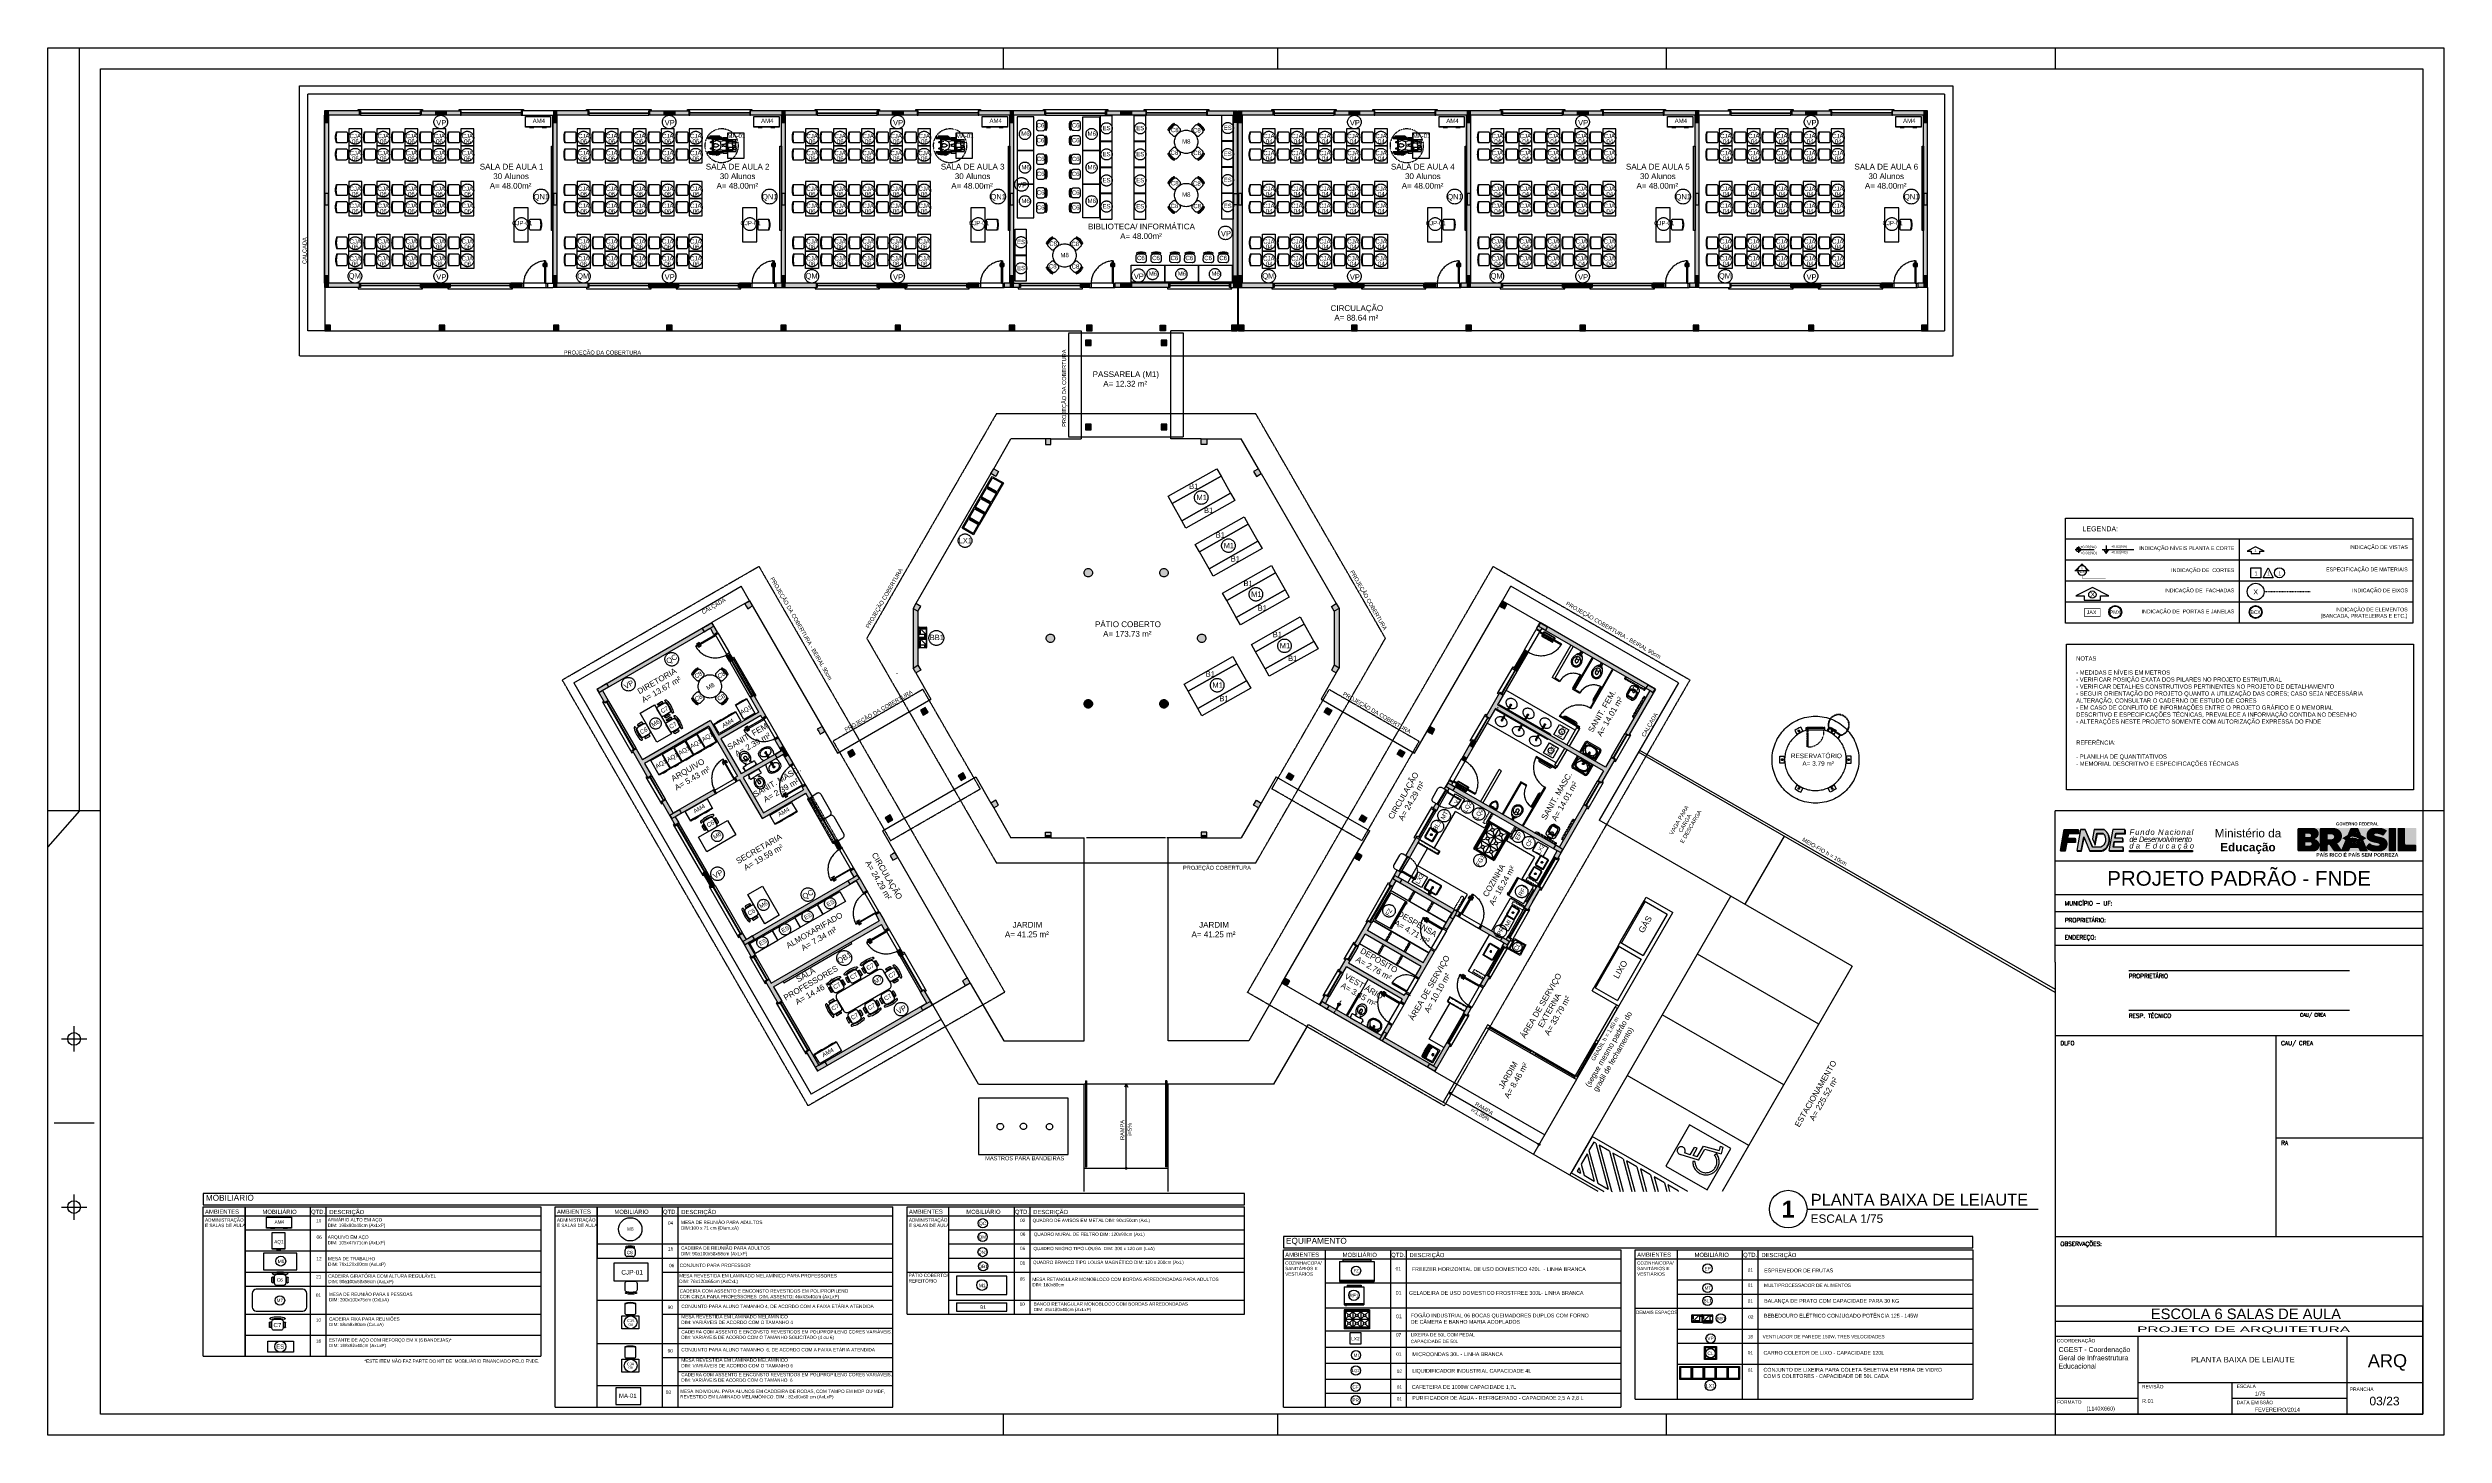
# Paper-space layout '6-ARQ-LYT-GER0-03_R01' of a CAD drawing. Extents: x 3691 to 4831, y 62 to 722.
# The model-space entities are those that its viewports show. They can reach past a viewport. Long polylines and large blocks are cut down to what shows.
import ezdxf
from ezdxf.enums import TextEntityAlignment as Align

# ---------------------------------------------------------------- set-up
doc = ezdxf.new("R2010")
doc.units = 0
doc.header["$LTSCALE"] = 0.005
doc.set_wipeout_variables(frame=1)
for name, pattern in [('C5', [60, 50, -5, 0, -5]), ('CONTINU', [0]), ('DASHDOT', [25.4, 12.7, -6.35, 0, -6.35]), ('DOT', [0.25, 0, -0.25]), ('HIDDEN', [9.525, 6.35, -3.175]), ('HIDDEN2', [0.1875, 0.125, -0.0625]), ('TRACEJADO_G', [0.375, 0.25, -0.125]), ('TRAÇO-2PTOS_P', [0.625, 0.25, -0.125, 0, -0.125, 0, -0.125])]:
    doc.linetypes.add(name, pattern=pattern)
doc.layers.get('0').update_dxf_attribs({"linetype": 'CONTINUOUS'})
for name, color, linetype in [('01', 1, 'CONTINUOUS'), ('A-BARRA', 2, 'CONTINUOUS'), ('A-COTAS', 1, 'CONTINUOUS'), ('A-HACHURAPARED', 254, 'CONTINUOUS'), ('A-JANEL', 3, 'CONTINUOUS'), ('A-MOBILIARIO', 1, 'CONTINUOUS'), ('A-MOVEIS', 2, 'CONTINUOUS'), ('A-MURO', 2, 'CONTINUOUS'), ('A-PARED', 5, 'CONTINUOUS'), ('A-PARED-PISOS', 2, 'CONTINUOUS'), ('A-PAREDE', 5, 'CONTINUOUS'), ('A-PILAR', 6, 'CONTINUOUS'), ('A-PISOS', 2, 'CONTINUOUS'), ('A-PISOS-CTEL', 2, 'TRACEJADO_G'), ('A-PISOS-NIVEL', 1, 'CONTINUOUS'), ('A-PORTA', 3, 'CONTINUOUS'), ('A-PROJCOBERTURA', 7, 'HIDDEN'), ('A-SOLEIRA', 1, 'CONTINUOUS'), ('A-WC', 1, 'CONTINUOUS'), ('A-WCCOZ', 7, 'CONTINUOUS'), ('ALV-V', 2, 'CONTINUOUS'), ('AR-ALV', 5, 'CONTINUOUS'), ('AR-BNC', 251, 'CONTINUOUS'), ('AR-COZ-MOB', 1, 'CONTINUOUS'), ('AR-ESQ', 2, 'CONTINUOUS'), ('AR-EXO-EQP', 7, 'DASHDOT'), ('AR-PIS', 1, 'CONTINUOUS'), ('AR-SAN-01', 1, 'CONTINUOUS'), ('AR-TXT', 1, 'CONTINUOUS'), ('ARQ-ALV-CORTE', 5, 'CONTINUOUS'), ('ARQ-ALV-ENCOBERTA', 8, 'CONTINUOUS'), ('ARQ-ALV-VISTA1', 1, 'CONTINUOUS'), ('ARQ-ALV-VISTA2', 2, 'CONTINUOUS'), ('ARQ-BNC-VISTA', 1, 'CONTINUOUS'), ('ARQ-COB-PROJ', 8, 'TRAÇO-2PTOS_P'), ('ARQ-EQP-ENCOBERTO', 8, 'CONTINUOUS'), ('ARQ-EQP-VISTA', 1, 'CONTINUOUS'), ('ARQ-ESQ-CORTE', 3, 'CONTINUOUS'), ('ARQ-ESQ-VISTA1', 2, 'CONTINUOUS'), ('ARQ-ESQ-VISTA2', 1, 'CONTINUOUS'), ('ARQ-EXO-1_100', 251, 'C5'), ('ARQ-MOB-VISTA', 1, 'CONTINU'), ('ARQ-PIS-VISTA', 8, 'CONTINUOUS'), ('ARQ-SMB-1_025', 1, 'CONTINUOUS'), ('ARQ-SMB-1_050', 1, 'CONTINUOUS'), ('ARQ-SMB-1_100', 1, 'CONTINUOUS'), ('ARQ-TXT-1_050', 2, 'CONTINUOUS'), ('ARQ-TXT-1_075', 2, 'CONTINUOUS'), ('ARQ-TXT-1_100', 2, 'CONTINUOUS'), ('BL-CRM-03', 6, 'CONTINUOUS'), ('BL-MOB-01', 1, 'CONTINUOUS'), ('BL-PRA-01', 1, 'CONTINUOUS'), ('BL-SAN-01', 1, 'CONTINUOUS'), ('cor', 7, 'CONTINUOUS'), ('EST-MET-CORTE', 5, 'CONTINUOUS'), ('HATCH', 13, 'CONTINUOUS'), ('Layout', 1, 'CONTINUOUS'), ('PAG', 1, 'CONTINUOUS'), ('PORTAL_LAYER', 1, 'CONTINUOUS'), ('PORTAL_VTA_PROX', 1, 'CONTINUOUS'), ('PRA', 1, 'CONTINUOUS'), ('PRES-AZUL', 164, 'CONTINUOUS'), ('REV-FNDE', 10, 'CONTINUOUS'), ('VIEWPORT', 8, 'CONTINUOUS')]:
    doc.layers.add(name, color=color, linetype=linetype)
doc.layers.get('VIEWPORT').off()
doc.styles.add('50', font='arial.ttf', dxfattribs={"height": 0.08})
doc.styles.add('A16', font='arial.ttf', dxfattribs={"height": 0.16})
doc.styles.add('A16-E50', font='arial.ttf', dxfattribs={"height": 0.08})
doc.styles.add('A20', font='arial.ttf', dxfattribs={"height": 0.2})
doc.styles.add('A26', font='arial.ttf', dxfattribs={"height": 0.26})
doc.styles.add('A36', font='arial.ttf', dxfattribs={"height": 0.36})
doc.styles.add('A40', font='arial.ttf', dxfattribs={"width": 1.1, "height": 0.4})
doc.styles.add('A60', font='arial.ttf', dxfattribs={"height": 0.6})
doc.styles.add('CastleT', font='')
doc.styles.add('ESC-50-A20', font='arial.ttf', dxfattribs={"height": 0.1})
doc.styles.add('ESC-50-A50', font='arial.ttf', dxfattribs={"height": 0.25})
doc.styles.add('FNDE', font='arial.ttf', dxfattribs={"height": 4.5})
doc.styles.add('R80', font='SIMPLEX.SHX', dxfattribs={"height": 0.2})
doc.styles.add('S16', font='arial.ttf', dxfattribs={"width": 1.1, "height": 0.16})
doc.styles.get("Standard").update_dxf_attribs({"font": 'simplex.shx'})
doc.styles.add('TAG ESCALA', font='arial.ttf', dxfattribs={"height": 2.5})
doc.styles.add('TAG NUMERO', font='arialbd.ttf', dxfattribs={"height": 5})
doc.styles.add('TAG TITULO', font='arial.ttf', dxfattribs={"height": 3.5})
doc.styles.get('CastleT').set_extended_font_data('CastleT')
pattern_1 = [(0, (84.715, 34.5555), (0, 6.985), [5.08, -1.905]), (90, (84.715, 34.5555), (-6.985, 4e-16), [5.08, -1.905])]

# ---------------------------------------------------------------- blocks, each defined once
blk = doc.blocks.new('TituloDesenho')
at = {"color": 251}
blk.add_circle((0, 0), 0.5, dxfattribs=at)
at = {"style": 'CastleT'}
blk.add_attdef('N', text='', height=0.425, dxfattribs=at).set_placement((0, 0), align=Align.MIDDLE_CENTER)
for tag, p in [('TÍTULO', (0.596, 0.097)), ('ESCALA', (0.596, -0.365))]:
    blk.add_attdef(tag, p, '', height=0.3, dxfattribs=at)
blk = doc.blocks.new('FNDE')
blk.add_hatch(color=30).paths.add_polyline_path([(32.9, 0), (32.9, -0.6), (62.8, -0.6), (62.8, 0)])
at = {"layer": 'BL-CRM-03'}
blk.add_hatch(color=170, dxfattribs=at).paths.add_polyline_path([(3.2, 5.9), (3.6, 8.3), (8.4, 8.3), (8.4, 10), (1.8, 10), (0, 0), (2.1, 0), (2.9, 4.2), (7, 4.2), (7, 5.9)])
h = blk.add_hatch(color=170, dxfattribs=at)
h.paths.add_polyline_path([(1.8, 10), (0, 0), (2.1, 0), (2.9, 4.2), (7, 4.2), (7, 5.9), (3.2, 5.9), (3.6, 8.3), (8.4, 8.3), (8.4, 10)], flags=17)
h.paths.add_polyline_path([(1.8, 10), (0, 0)], flags=0)
h.paths.add_polyline_path([(0, 0), (1.8, 10), (8.4, 10), (8.4, 8.3), (3.6, 8.3), (3.2, 5.9), (7, 5.9), (7, 4.2), (2.9, 4.2), (2.1, 0)], flags=17)
h = blk.add_hatch(color=170, dxfattribs=at)
h.paths.add_polyline_path([(1.8, 10), (0, 0), (2.1, 0), (2.9, 4.2), (7, 4.2), (7, 5.9), (3.2, 5.9), (3.6, 8.3), (8.4, 8.3), (8.4, 10)], flags=17)
h.paths.add_polyline_path([(1.8, 10), (0, 0)], flags=0)
h.paths.add_polyline_path([(0, 0), (1.8, 10), (8.4, 10), (8.4, 8.3), (3.6, 8.3), (3.2, 5.9), (7, 5.9), (7, 4.2), (2.9, 4.2), (2.1, 0)], flags=17)
h = blk.add_hatch(color=170, dxfattribs=at)
h.paths.add_polyline_path([(1.8, 10), (0, 0), (2.1, 0), (2.9, 4.2), (7, 4.2), (7, 5.9), (3.2, 5.9), (3.6, 8.3), (8.4, 8.3), (8.4, 10)], flags=17)
h.paths.add_polyline_path([(1.8, 10), (0, 0)], flags=0)
h.paths.add_polyline_path([(0, 0), (1.8, 10), (8.4, 10), (8.4, 8.3), (3.6, 8.3), (3.2, 5.9), (7, 5.9), (7, 4.2), (2.9, 4.2), (2.1, 0)], flags=17)
h = blk.add_hatch(color=170, dxfattribs=at)
h.paths.add_polyline_path([(1.8, 10), (0, 0), (2.1, 0), (2.9, 4.2), (7, 4.2), (7, 5.9), (3.2, 5.9), (3.6, 8.3), (8.4, 8.3), (8.4, 10)], flags=17)
h.paths.add_polyline_path([(1.8, 10), (0, 0)], flags=0)
h.paths.add_polyline_path([(0, 0), (1.8, 10), (8.4, 10), (8.4, 8.3), (3.6, 8.3), (3.2, 5.9), (7, 5.9), (7, 4.2), (2.9, 4.2), (2.1, 0)], flags=17)
h = blk.add_hatch(color=7, dxfattribs=at)
h.paths.add_polyline_path([(8.6, 8), (8.6, 9.7), (8.4, 9.7), (8.4, 8.3), (3.6, 8.3), (3.2, 5.9), (3.4, 5.9), (3.8, 8)])
h.paths.add_polyline_path([(2.9, 4.2), (2.1, 0), (0.2, 0), (0.2, -0.3), (2.3, -0.3), (3.1, 3.9), (7.2, 3.9), (7.2, 5.6), (7, 5.6), (7, 4.2)])
h = blk.add_hatch(color=170, dxfattribs=at)
h.paths.add_polyline_path([(11.8, 10), (9.6, 10), (7.8, 0), (9.9, 0), (11.1, 6.5), (11.3, 6.1), (11.3, 6.1), (13.8, 0), (19.5, 0, 0.279763), (23.1, 4, 0.314697), (20.8, 10), (16, 10), (15.2, 5.6), (16.4, 3), (17.4, 8.3), (20.2, 8.3, -0.285658), (21.4, 4.4, -0.266372), (19.2, 1.7), (15.3, 1.7)])
h.paths.add_polyline_path([(23.1, 0), (29.8, 0), (29.8, 1.7), (25.1, 1.7), (25.6, 4.4), (29.7, 4.4), (29.7, 5.9), (25.9, 5.9), (26.3, 8.3), (30.7, 8.3), (30.7, 10), (24.9, 10)])
h = blk.add_hatch(color=7, dxfattribs=at)
h.paths.add_polyline_path([(10.1, -0.3), (11.3, 6.1), (11.1, 6.5), (9.9, 0), (8, 0), (8, -0.3)])
h.paths.add_polyline_path([(19.7, -0.3, 0.279763), (23.2, 3.7, 0.192498), (22.7, 7.8, -0.174547), (23.1, 4, -0.279763), (19.5, 0), (13.8, 0), (14, -0.3)])
h.paths.add_polyline_path([(17.6, 8), (20.4, 8, -0.080504), (21.2, 7, 0.105578), (20.2, 8.3), (17.4, 8.3), (16.4, 3), (16.6, 2.6)])
h = blk.add_hatch(color=7, dxfattribs=at)
h.paths.add_polyline_path([(30.9, 8), (30.9, 9.7), (30.7, 9.7), (30.7, 8.3), (26.3, 8.3), (25.9, 5.9), (26.1, 5.9), (26.5, 8)])
h.paths.add_polyline_path([(29.8, 4.1), (29.8, 5.6), (29.7, 5.6), (29.7, 4.4), (25.6, 4.4), (25.1, 1.7), (25.4, 1.7), (25.8, 4.1)])
h.paths.add_polyline_path([(30, -0.3), (30, 1.3), (29.8, 1.3), (29.8, 0), (23.3, 0), (23.3, -0.3)])
at = {"color": 170}
for p, q in [((7, 5.9), (7, 4.2)), ((9.8, 10), (11.8, 10)), ((16, 10), (20.7, 10))]:
    blk.add_line(p, q, dxfattribs=at)
for points in [[(1.8, 10), (0, 0), (1.8, 10), (8.4, 10), (8.4, 8.3), (3.6, 8.3), (3.2, 5.9), (7, 5.9), (7, 4.2), (2.9, 4.2), (2.1, 0), (0, 0)], [(15.4, 1.7), (12, 9.7), (12, 9.7)]]:
    blk.add_lwpolyline(points, dxfattribs=at)
at = {"color": 7}
for points in [[(7, 5.6), (7.2, 5.6), (7.2, 3.9), (3.1, 3.9), (2.3, -0.3), (0.2, -0.3), (0.2, 0)], [(8.4, 9.7), (8.6, 9.7), (8.6, 8), (3.8, 8), (3.4, 5.9)], [(23.3, 0), (23.3, -0.3), (30, -0.3), (30, 1.3), (29.8, 1.3)], [(25.4, 1.7), (25.8, 4.1), (29.8, 4.1), (29.8, 5.6), (29.7, 5.6)], [(26.1, 5.9), (26.5, 8), (30.9, 8), (30.9, 9.7), (30.7, 9.7)]]:
    blk.add_lwpolyline(points, dxfattribs=at)
at = {"color": 170}
blk.add_lwpolyline([(23, 3.9, 0.319097), (20.8, 10), (16, 10), (15.2, 5.6), (16.4, 3), (17.4, 8.3), (20.2, 8.3, -0.285658), (21.4, 4.4, -0.266372), (19.2, 1.7), (15.3, 1.7), (11.8, 10), (9.6, 10), (7.8, 0), (9.9, 0), (11.1, 6.5), (13.8, 0), (19.5, 0, 0.284541), (23.1, 4.1)], format="xyb", dxfattribs=at)
at = {"color": 7}
for points in [[(8, 0), (8, -0.3), (10.1, -0.3), (11.3, 6.1), (14, -0.3), (19.7, -0.3, 0.284541), (23.2, 3.8)], [(16.4, 3), (16.6, 2.6), (17.6, 8), (20.4, 8, -0.080504), (21.2, 7)], [(23.2, 3.6, 0.196648), (22.7, 7.8, 0.196648)]]:
    blk.add_lwpolyline(points, format="xyb", dxfattribs=at)
at = {"color": 170}
blk.add_lwpolyline([(30.7, 10), (24.9, 10), (23.1, 0), (29.8, 0), (29.8, 1.7), (25.1, 1.7), (25.6, 4.4), (29.7, 4.4), (29.7, 5.9), (25.9, 5.9), (26.3, 8.3), (30.7, 8.3)], close=True, dxfattribs=at)
at = {"color": 30}
blk.add_lwpolyline([(32.9, 0), (62.8, 0), (62.8, -0.6), (32.9, -0.6)], close=True, dxfattribs=at)
at = {"color": 7, "char_height": 2.6, "width": 43.228, "attachment_point": 1, "style": 'FNDE'}
for s, insert in [('{\\fArial|b0|i1|c0|p34;\\T0.9;de Desenvolvimento}', (32.8, 6.7)), ('{\\fArial|b0|i1|c238|p34;\\T1.5;da Educaçăo\\T1.4; }', (32.8, 3.6)), ('{\\fArial|b0|i1|c238|p34;\\T1.2;Fundo Nacional\\fArial|b0|i0|c238|p34;\\T1; }', (32.9, 10.1))]:
    blk.add_mtext(s, dxfattribs=dict(at, insert=insert))
blk = doc.blocks.new('CARIMBO')
at = {"true_color": 0x124700}
blk.add_hatch(color=88, dxfattribs=at).paths.add_polyline_path([(751.27, 738.36), (751.27, 738.36), (750.84, 738.11), (750.42, 738.36), (750.42, 738.36), (750.84, 738.08)])
at = {"layer": 'cor'}
h = blk.add_hatch(color=88, dxfattribs=at)
h.set_gradient(color1=(18, 71, 0), color2=(43, 173, 0), rotation=45, tint=1)
h.paths.add_polyline_path([(748.96, 738.41, 0.866951), (748.88, 738.94), (748.2, 738.94, 0.414214), (748.14, 738.88), (748.14, 737.88, 0.414214), (748.2, 737.82), (748.89, 737.82, 0.912014)])
h.paths.add_polyline_path([(748.74, 738.1), (748.51, 738.1), (748.51, 738.26), (748.74, 738.26, -1)], flags=16)
h.paths.add_polyline_path([(748.71, 738.5), (748.51, 738.5), (748.51, 738.66), (748.71, 738.66, -1)], flags=16)
at = {"layer": 'cor', "true_color": 0xf7d426}
h = blk.add_hatch(color=40, dxfattribs=at)
h.paths.add_polyline_path([(753.26, 738.2, 0.414214), (753.32, 738.14), (753.74, 738.14, -0.414214), (753.8, 738.08), (753.8, 738.88, 0.414214), (753.74, 738.94), (753.21, 738.94, -0.414214), (753.26, 738.88)])
h.paths.add_polyline_path([(752.9, 738.88, -0.414214), (752.95, 738.94), (752.78, 738.94, -0.414214), (752.83, 738.88), (752.83, 737.88, -0.414214), (752.78, 737.82), (752.95, 737.82, -0.414214), (752.9, 737.88)])
h.paths.add_polyline_path([(750.03, 738.2), (750.23, 737.91), (750.42, 738.36), (750.27, 738.45), (750.52, 738.6), (750.65, 738.9, -0.301755), (750.7, 738.94), (749.8, 738.94, -0.047823), (749.97, 738.92, -0.713696)])
h.paths.add_polyline_path([(749.58, 738.4), (749.77, 738.4, 1), (749.77, 738.63), (749.58, 738.63)])
h.paths.add_polyline_path([(749.91, 737.82, -0.246669), (749.86, 737.85), (749.67, 738.12, 0.736091), (749.58, 738.1), (749.58, 737.88, -0.414214), (749.53, 737.82)])
h.paths.add_polyline_path([(748.74, 738.1, 1), (748.74, 738.26), (748.51, 738.26), (748.51, 738.1)])
h.paths.add_polyline_path([(748.51, 738.66), (748.51, 738.5), (748.71, 738.5, 1), (748.71, 738.66)])
h.paths.add_polyline_path([(750.69, 737.99, 0.301755), (750.64, 737.96), (750.6, 737.86, -0.301755), (750.55, 737.82), (751.14, 737.82, -0.301755), (751.09, 737.86), (751.05, 737.96, 0.301755), (751, 737.99)])
h.paths.add_polyline_path([(749.26, 738.94), (748.88, 738.94, -0.866951), (748.96, 738.41, -0.878048), (748.91, 737.82), (749.26, 737.82, -0.414214), (749.2, 737.88), (749.2, 738.88, -0.414214)])
at = {"layer": 'cor'}
h = blk.add_hatch(color=88, dxfattribs=at)
h.set_gradient(color1=(18, 71, 0), color2=(43, 173, 0), rotation=45, tint=1)
h.paths.add_polyline_path([(749.2, 737.88, 0.414214), (749.26, 737.82), (749.53, 737.82, 0.414214), (749.58, 737.88), (749.58, 738.1, -0.736091), (749.67, 738.12), (749.86, 737.85, 0.246669), (749.91, 737.82), (750.24, 737.82, -0.536387), (750.21, 737.86), (750.23, 737.91), (750.03, 738.2, 0.713696), (749.97, 738.92, 0.062724), (749.75, 738.94), (749.26, 738.94, 0.414214), (749.2, 738.88)])
h.paths.add_polyline_path([(749.58, 738.4), (749.58, 738.63), (749.77, 738.63, -1), (749.77, 738.4)], flags=16)
h = blk.add_hatch(color=88, dxfattribs=at)
h.set_gradient(color1=(18, 71, 0), color2=(43, 173, 0), rotation=45, tint=1)
h.paths.add_polyline_path([(750.64, 737.96, -0.301755), (750.69, 737.99), (751, 737.99, -0.301755), (751.05, 737.96), (751.09, 737.86, 0.301755), (751.14, 737.82), (751.45, 737.82, 0.536387), (751.48, 737.86), (751.27, 738.36), (750.84, 738.11), (750.42, 738.36), (750.21, 737.86, 0.536387), (750.24, 737.82), (750.55, 737.82, 0.301755), (750.6, 737.86)])
h.paths.add_polyline_path([(751.17, 738.6), (751.04, 738.9, 0.301755), (750.99, 738.94), (750.7, 738.94, 0.301755), (750.65, 738.9), (750.52, 738.6), (750.84, 738.79)])
h = blk.add_hatch(color=40, dxfattribs=at)
h.set_gradient(color1=(243, 175, 18), color2=(255, 127, 0), rotation=270, tint=1, name='HEMISPHERICAL')
h.paths.add_polyline_path([(751.42, 738.45), (750.84, 738.79), (750.27, 738.45), (750.84, 738.11)])
h.paths.add_polyline_path([(750.64, 738.45, -1), (751.05, 738.45, -1)], flags=16)
at = {"layer": 'cor', "true_color": 0xf4df43}
h = blk.add_hatch(color=53, dxfattribs=at)
edge = h.paths.add_edge_path()
edge.add_spline(control_points=[(751.6, 738.2), (751.62, 738.18), (751.69, 738.13), (751.83, 738.1), (751.96, 738.09), (752.04, 738.11), (752.05, 738.16), (752.01, 738.19), (751.93, 738.22), (751.78, 738.24), (751.6, 738.29), (751.44, 738.41), (751.42, 738.56), (751.43, 738.69), (751.49, 738.81), (751.58, 738.89), (751.64, 738.92), (751.72, 738.94)], knot_values=[0.065919, 0.065919, 0.065919, 0.065919, 0.132216, 0.300366, 0.426053, 0.481008, 0.522695, 0.580041, 0.634819, 0.765803, 0.969397, 1.125194, 1.241711, 1.336641, 1.472206, 1.56492, 1.65521, 1.65521, 1.65521, 1.65521], degree=3, periodic=0)
edge.add_line((751.72, 738.94), (750.99, 738.94))
edge.add_arc((750.99, 738.88), 0.0573, 22.8342, 90, ccw=False)
edge.add_line((751.04, 738.9), (751.17, 738.6))
edge.add_line((751.17, 738.6), (751.42, 738.45))
edge.add_line((751.42, 738.45), (751.27, 738.36))
edge.add_line((751.27, 738.36), (751.4, 738.04))
edge.add_line((751.4, 738.04), (751.52, 738.19))
edge.add_arc((751.56, 738.15), 0.0566, 53.721, 142.0364, ccw=False)
edge = h.paths.add_edge_path()
edge.add_arc((752.52, 738.88), 0.0573, 90, 180, ccw=False)
edge.add_line((752.52, 738.94), (752.11, 738.94))
edge.add_arc((751.99, 738.31), 0.642, 51.0519, 79.1443, ccw=False)
edge.add_line((752.4, 738.81), (752.25, 738.6))
edge.add_arc((752.2, 738.63), 0.0573, 236.5787, 324.3401, ccw=False)
edge.add_spline(control_points=[(752.17, 738.58), (752.13, 738.61), (752.04, 738.65), (751.91, 738.67), (751.79, 738.66), (751.8, 738.58), (751.92, 738.54), (752.12, 738.51), (752.37, 738.42), (752.45, 738.18), (752.38, 737.95), (752.25, 737.86), (752.12, 737.82)], knot_values=[0.044554, 0.044554, 0.044554, 0.044554, 0.150842, 0.328725, 0.389861, 0.448625, 0.477745, 0.709396, 0.965606, 1.159666, 1.316654, 1.549437, 1.549437, 1.549437, 1.549437], degree=3, periodic=0)
edge.add_line((752.12, 737.82), (752.52, 737.82))
edge.add_arc((752.52, 737.88), 0.0573, 180, 270, ccw=False)
edge.add_line((752.47, 737.88), (752.47, 738.88))
edge = h.paths.add_edge_path()
edge.add_spline(control_points=[(751.74, 737.82), (751.65, 737.83), (751.57, 737.86), (751.49, 737.9), (751.46, 737.92)], knot_values=[0.075756, 0.075756, 0.075756, 0.075756, 0.2593, 0.320309, 0.320309, 0.320309, 0.320309], degree=3, periodic=0)
edge.add_line((751.46, 737.92), (751.48, 737.86))
edge.add_arc((751.45, 737.85), 0.0286, -90, 22.8342, ccw=False)
edge.add_line((751.45, 737.82), (751.74, 737.82))
at = {"layer": 'cor'}
h = blk.add_hatch(color=88, dxfattribs=at)
h.set_gradient(color1=(18, 71, 0), color2=(43, 173, 0), rotation=45, tint=1)
edge = h.paths.add_edge_path()
edge.add_spline(control_points=[(752.12, 737.82), (752.25, 737.86), (752.38, 737.95), (752.45, 738.18), (752.37, 738.42), (752.12, 738.51), (751.92, 738.54), (751.8, 738.58), (751.79, 738.66), (751.91, 738.67), (752.04, 738.65), (752.13, 738.61), (752.17, 738.58)], knot_values=[0.044554, 0.044554, 0.044554, 0.044554, 0.277337, 0.434326, 0.628385, 0.884595, 1.116246, 1.145366, 1.20413, 1.265267, 1.443149, 1.549437, 1.549437, 1.549437, 1.549437], degree=3, periodic=0)
edge.add_arc((752.2, 738.63), 0.0573, 236.5787, 324.3401)
edge.add_line((752.25, 738.6), (752.4, 738.81))
edge.add_arc((751.99, 738.31), 0.642, 51.0519, 79.1443)
edge.add_line((752.11, 738.94), (751.72, 738.94))
edge.add_spline(control_points=[(751.72, 738.94), (751.64, 738.92), (751.58, 738.89), (751.49, 738.81), (751.43, 738.69), (751.42, 738.56), (751.44, 738.41), (751.6, 738.29), (751.78, 738.24), (751.93, 738.22), (752.01, 738.19), (752.05, 738.16), (752.04, 738.11), (751.96, 738.09), (751.83, 738.1), (751.69, 738.13), (751.62, 738.18), (751.6, 738.2)], knot_values=[0.065919, 0.065919, 0.065919, 0.065919, 0.15621, 0.248924, 0.384488, 0.479419, 0.595936, 0.751732, 0.955327, 1.08631, 1.141089, 1.198434, 1.240121, 1.295076, 1.420763, 1.588913, 1.65521, 1.65521, 1.65521, 1.65521], degree=3, periodic=0)
edge.add_arc((751.56, 738.15), 0.0566, 53.721, 142.0364)
edge.add_line((751.52, 738.19), (751.4, 738.04))
edge.add_line((751.4, 738.04), (751.46, 737.92))
edge.add_spline(control_points=[(751.46, 737.92), (751.49, 737.9), (751.57, 737.86), (751.65, 737.83), (751.74, 737.82)], knot_values=[0.075756, 0.075756, 0.075756, 0.075756, 0.136765, 0.320309, 0.320309, 0.320309, 0.320309], degree=3, periodic=0)
edge.add_line((751.74, 737.82), (752.12, 737.82))
h = blk.add_hatch(color=88, dxfattribs=at)
h.set_gradient(color1=(18, 71, 0), color2=(43, 173, 0), rotation=45, tint=1)
h.paths.add_polyline_path([(752.83, 738.88, 0.414214), (752.78, 738.94), (752.52, 738.94, 0.414214), (752.47, 738.88), (752.47, 737.88, 0.414214), (752.52, 737.82), (752.78, 737.82, 0.414214), (752.83, 737.88)])
h = blk.add_hatch(color=88, dxfattribs=at)
h.set_gradient(color1=(18, 71, 0), color2=(43, 173, 0), rotation=45, tint=1)
h.paths.add_polyline_path([(753.26, 738.88, 0.414214), (753.21, 738.94), (752.95, 738.94, 0.414214), (752.9, 738.88), (752.9, 737.88, 0.414214), (752.95, 737.82), (753.74, 737.82, 0.414214), (753.8, 737.88), (753.8, 738.08, 0.414214), (753.74, 738.14), (753.32, 738.14, -0.414214), (753.26, 738.2)])
h = blk.add_hatch(color=171, dxfattribs=at)
h.set_gradient(color1=(102, 140, 255), color2=(10, 65, 153), rotation=270, tint=1, name='HEMISPHERICAL')
h.paths.add_polyline_path([(750.65, 738.51, -0.20647), (751.04, 738.43, 0.021018), (751.05, 738.45, 0.855475)])
h.paths.add_polyline_path([(751.04, 738.4, 0.224005), (750.65, 738.47, 0.030255), (750.64, 738.45, 0.871589)])
at = {"layer": 'PRA', "color": 2}
for p, q in [((754.11, 739.75), (736.61, 739.75)), ((736.61, 732.55), (736.61, 739.75)), ((754.11, 737.35), (736.61, 737.35)), ((754.11, 735.75), (736.61, 735.75)), ((754.11, 734.95), (736.61, 734.95)), ((754.11, 734.15), (736.61, 734.15)), ((754.11, 733.35), (736.61, 733.35)), ((736.61, 732.55), (736.61, 711.05)), ((750.61, 732.14), (740.11, 732.14)), ((750.61, 730.25), (740.11, 730.25)), ((754.11, 729.05), (736.61, 729.05)), ((747.11, 729.05), (747.11, 719.49)), ((747.11, 724.2), (754.11, 724.2)), ((754.11, 719.49), (736.61, 719.49)), ((736.61, 715.47), (754.11, 715.47)), ((736.61, 714.75), (754.11, 714.75)), ((740.56, 711.05), (740.56, 714.75)), ((750.51, 711.05), (750.51, 714.75)), ((754.11, 712.53), (740.56, 712.53)), ((745.03, 711.05), (745.03, 712.53)), ((740.56, 711.79), (736.61, 711.79)), ((750.51, 711.79), (745.03, 711.79))]:
    blk.add_line(p, q, dxfattribs=at)
at = {"layer": 'PRA', "color": 4}
blk.add_lwpolyline([(736.61, 711.05), (754.11, 711.05), (754.11, 716.19), (736.61, 716.19)], close=True, dxfattribs=at)
at = {"layer": 'PRA', "color": 7, "xscale": 0.1000000000000227, "yscale": 0.1000000000000227, "zscale": 0.1000000000000227}
blk.add_blockref('FNDE', (736.86, 737.86), dxfattribs=at)
at = {"color": 7, "width": 5.5767, "attachment_point": 1, "style": '50'}
for s, insert, char_height in [('\\pi1.7847;{\\fArial|b1|i0|c0|p34;GOVERNO FEDERAL}', (748.19, 739.2), 0.1432), ('\\pi0.84331;{\\fArial|b1|i0|c0|p34;PAÍS RICO É PAÍS SEM POBREZA}', (748.19, 737.74), 0.1718)]:
    blk.add_mtext(s, dxfattribs=dict(at, insert=insert, char_height=char_height))
at = {"layer": 'PRA', "color": 4, "style": 'A36'}
blk.add_text('PROJETO PADRÃO - FNDE', height=0.7, dxfattribs=at).set_placement((745.36, 736.19), align=Align.CENTER)
at = {"layer": 'PRA', "color": 2, "style": 'R80'}
for s, p in [('MUNICÍPIO - UF:', (737.07, 735.35)), ('PROPRIETÁRIO:', (737.07, 734.55)), ('ENDEREÇO:', (737.07, 733.73))]:
    blk.add_text(s, height=0.2, dxfattribs=at).set_placement(p, align=Align.MIDDLE_LEFT)
for s, p in [('PROPRIETÁRIO', (740.11, 731.99)), ('RESP. TÉCNICO', (740.11, 730.1)), ('DLFO', (736.86, 728.8)), ('CAU/ CREA', (747.36, 728.8)), ('OBSERVAÇÕES:', (736.86, 719.25))]:
    blk.add_text(s, height=0.2, dxfattribs=at).set_placement(p, align=Align.TOP_LEFT)
at = {"layer": 'PRA', "color": 3}
blk.add_text('CAU/ CREA ', height=0.16, dxfattribs=at).set_placement((748.26, 729.96))
at = {"layer": 'PRA', "color": 2}
for s, height, style, p in [('RA', 0.2, 'R80', (747.36, 723.85)), ('COORDENAÇÃO', 0.1646, 'A16', (736.69, 714.46)), ('FORMATO', 0.165, 'A16', (736.71, 711.54)), ('REVISÃO', 0.165, 'A16', (740.74, 712.27)), ('ESCALA', 0.165, 'A16', (745.25, 712.29)), ('DATA EMISSÃO', 0.1646, 'A16', (745.25, 711.52)), ('PRANCHA', 0.165, 'A16', (750.63, 712.15))]:
    blk.add_text(s, height=height, dxfattribs=dict(at, style=style)).set_placement(p)
at = {"layer": 'PRA', "color": 2, "insert": (743.53, 738.89), "char_height": 0.4, "width": 4.4424, "attachment_point": 1, "style": 'FNDE'}
blk.add_mtext('\\pi0.66992;{\\fArial|b0|i0|c238|p34;Ministério} da{\\fArial|b0|i0|c238|p34; \\P\\pi0.93159;\\fArial|b1|i0|c238|p34;Educação}', dxfattribs=at)
at = {"layer": 'PRA', "color": 4, "insert": (740.97, 716.07), "char_height": 0.5, "width": 59.7103, "attachment_point": 1, "style": 'A36'}
blk.add_mtext(' ESCOLA 6 SALAS DE AULA', dxfattribs=at)
at = {"layer": 'PRA', "color": 3, "insert": (736.77, 714.24), "char_height": 0.2362, "width": 36.2642, "attachment_point": 1, "style": 'A20'}
blk.add_mtext('{\\fArial|b0|i0|c238|p34;CGEST - }C{\\fArial|b0|i0|c238|p34;oordenação }\\PG{\\fArial|b0|i0|c238|p34;eral de }I{\\fArial|b0|i0|c238|p34;nfraestrutura} \\PEducacional', dxfattribs=at)
at = {"layer": 'PRA', "color": 3, "style": 'A20'}
for tag, p, height in [('MUNICIPIO', (741.24, 735.25), 0.2), ('ENDEREÇO', (741.24, 733.74), 0.2), ('DESENHO', (738.03, 711.22), 0.185), ('R-01', (740.75, 711.9), 0.185), ('R-02', (740.75, 711.55), 0.185), ('R-03', (740.75, 711.21), 0.185), ('ESCALA', (746.11, 711.93), 0.185), ('DATA', (746.11, 711.17), 0.185)]:
    blk.add_attdef(tag, p, '', height=height, dxfattribs=at)
at = {"layer": 'PRA', "color": 4, "style": 'A26'}
for tag, p in [('DESCRIÇÃO-1', (745.54, 714.27)), ('DESCRIÇÃO-2', (745.54, 713.64)), ('DESCRIÇÃO-3', (745.54, 713.03))]:
    blk.add_attdef(tag, text='', height=0.267, dxfattribs=at).set_placement(p, align=Align.MIDDLE_CENTER)
at = {"layer": 'PRA', "color": 6}
for tag, height, style, p in [('ARQ', 0.617, 'A60', (752.41, 713.59)), ('00/00', 0.411, 'A40', (752.28, 711.67))]:
    blk.add_attdef(tag, text='', height=height, dxfattribs=dict(at, style=style)).set_placement(p, align=Align.MIDDLE_CENTER)
blk = doc.blocks.new('FNDE-Ind Corte-1_100')
blk.add_hatch(color=251).paths.add_polyline_path([(242, -2.39), (242.21, -2.39, -1), (243.01, -2.39), (243.23, -2.39), (242.61, -1.77)])
at = {"color": 251, "linetype": 'Continuous'}
blk.add_line((243.23, -2.39), (242, -2.39), dxfattribs=at)
blk.add_circle((242.61, -2.39), 0.4, dxfattribs=at)
blk = doc.blocks.new('FNDE-Nível Corte-1_050')
blk.add_hatch(color=251).paths.add_polyline_path([(140.657, -0.187), (140.741, -0.187), (140.657, -0.313)])
at = {"color": 251}
for p, q in [((140.531, -0.187), (141.531, -0.187)), ((140.657, -0.061), (140.657, -0.313))]:
    blk.add_line(p, q, dxfattribs=at)
blk.add_lwpolyline([(140.573, -0.187), (140.657, -0.313), (140.741, -0.187)], dxfattribs=at)
blk = doc.blocks.new('FNDE-Nível Planta-1_050')
at = {"linetype": 'Continuous', "ltscale": 0.5}
h = blk.add_hatch(color=251, dxfattribs=at)
h.paths.add_polyline_path([(135.698, 5.827), (135.698, 5.894, 0.414214), (135.631, 5.827)])
h.paths.add_polyline_path([(135.698, 5.827), (135.698, 5.76, 0.414214), (135.766, 5.827)])
at = {"color": 251}
for p, q in [((135.598, 5.827), (135.766, 5.827)), ((135.698, 5.928), (135.698, 5.726)), ((135.766, 5.827), (136.198, 5.827))]:
    blk.add_line(p, q, dxfattribs=at)
blk.add_circle((135.698, 5.827), 0.0672, dxfattribs=at)
blk = doc.blocks.new('CADESCOLA')
blk.add_lwpolyline([(-0.2, 0.389), (-0.2, 0.05, 0.414214), (-0.15, 0), (0.15, 0, 0.414214), (0.2, 0.05), (0.2, 0.389)], format="xyb")
for radius, start, end in [(0.67, 72.63202, 107.36798), (0.65, 72.07979, 107.92021), (0.645, 72.07979, 107.92021)]:
    blk.add_arc((0, -0.25), radius, start, end)
blk = doc.blocks.new('AR2')
at = {"layer": 'Layout'}
for p, q in [((-90.1, 38.8), (-45.1, 38.8)), ((-90.1, 0), (-90.1, 38.8)), ((-90.1, 2.8), (-45.1, 2.8)), ((-45.1, 0), (-90.1, 0)), ((-45.1, 38.8), (0, 38.8)), ((-45.1, 2.8), (0, 2.8)), ((0, 0), (-45.1, 0)), ((0, 38.8), (0, 0))]:
    blk.add_line(p, q, dxfattribs=at)
for points in [[(-75, -0.5), (-60.2, -0.5), (-60.2, -1.1), (-75, -1.1)], [(-29.9, -0.5), (-15.1, -0.5), (-15.1, -1.1), (-29.9, -1.1)]]:
    blk.add_lwpolyline(points, close=True, dxfattribs=at)
blk = doc.blocks.new('ARQ')
at = {"layer": 'Layout'}
blk.add_line((-45.1, 2.8), (0, 2.8), dxfattribs=at)
for points in [[(-45.1, 59.8), (0, 59.8), (0, 0), (-45.1, 0)], [(-29.9, -0.5), (-15.1, -0.5), (-15.1, -1.1), (-29.9, -1.1)]]:
    blk.add_lwpolyline(points, close=True, dxfattribs=at)
blk = doc.blocks.new('bbdr-02p')
at = {"layer": 'AR-SAN-01'}
for p, q in [((-0.155, 0), (0.155, 0)), ((-0.155, -0.03), (-0.155, 0)), ((0.155, 0), (0.155, -0.03)), ((-0.185, -0.29), (-0.185, -0.04)), ((-0.175, -0.03), (-0.155, -0.03)), ((0.175, -0.3), (-0.175, -0.3)), ((-0.155, -0.03), (0.155, -0.03)), ((-0.135, -0.075), (-0.035, -0.075)), ((-0.135, -0.085), (-0.035, -0.085)), ((-0.122, -0.246), (-0.106, -0.24)), ((-0.106, -0.26), (-0.122, -0.254)), ((-0.105, -0.259), (-0.105, -0.241)), ((-0.085, -0.075), (-0.085, -0.05)), ((-0.085, -0.28), (-0.085, -0.085)), ((-0.075, -0.04), (0.165, -0.04)), ((-0.075, -0.09), (0.075, -0.09)), ((0.165, -0.29), (-0.075, -0.29)), ((-0.055, -0.263), (0.086, -0.122)), ((0.125, -0.14), (0.125, -0.28)), ((0.155, -0.03), (0.175, -0.03)), ((0.175, -0.05), (0.175, -0.28)), ((0.185, -0.04), (0.185, -0.29)), ((0.186, -0.29), (0.186, -0.04)), ((0.196, -0.03), (0.546, -0.03)), ((0.546, -0.3), (0.196, -0.3)), ((0.249, -0.246), (0.265, -0.24)), ((0.265, -0.26), (0.249, -0.254)), ((0.266, -0.259), (0.266, -0.241)), ((0.286, -0.28), (0.286, -0.05)), ((0.296, -0.04), (0.536, -0.04)), ((0.296, -0.09), (0.446, -0.09)), ((0.536, -0.29), (0.296, -0.29)), ((0.316, -0.263), (0.457, -0.122)), ((0.496, -0.14), (0.496, -0.28)), ((0.546, -0.05), (0.546, -0.28)), ((0.556, -0.04), (0.556, -0.29))]:
    blk.add_line(p, q, dxfattribs=at)
for centre, radius in [((-0.135, -0.25), 0.0142), ((-0.135, -0.25), 0.00596), ((0.125, -0.09), 0.0223), ((0.236, -0.25), 0.0142), ((0.236, -0.25), 0.00596), ((0.496, -0.09), 0.0223)]:
    blk.add_circle(centre, radius, dxfattribs=at)
for centre, radius, start, end in [((-0.175, -0.04), 0.01, 90, 180), ((-0.175, -0.29), 0.01, 180, 270), ((-0.135, -0.08), 0.0147, 19.9134, 340.0866), ((-0.135, -0.08), 0.00499, 90, 270), ((-0.106, -0.241), 0.001, 0, 108.43495), ((-0.106, -0.259), 0.001, 251.56505, 360), ((-0.075, -0.05), 0.01, 90, 180), ((-0.075, -0.28), 0.01, 180, 270), ((-0.035, -0.08), 0.005, 270, 90), ((0.165, -0.05), 0.01, 0, 90), ((0.165, -0.28), 0.01, 270, 0), ((0.175, -0.04), 0.01, 0, 90), ((0.175, -0.29), 0.01, 270, 0), ((0.196, -0.04), 0.01, 90, 180), ((0.196, -0.29), 0.01, 180, 270), ((0.265, -0.241), 0.001, 0, 108.43495), ((0.265, -0.259), 0.001, 251.56505, 360), ((0.296, -0.05), 0.01, 90, 180), ((0.296, -0.28), 0.01, 180, 270), ((0.536, -0.05), 0.01, 0, 90), ((0.536, -0.28), 0.01, 270, 0), ((0.546, -0.04), 0.01, 0, 90), ((0.546, -0.29), 0.01, 270, 0)]:
    blk.add_arc(centre, radius, start, end, dxfattribs=at)
blk = doc.blocks.new('A$C0F3E0099')
at = {"layer": 'Layout'}
for p, q in [((0, 8.2), (0.2, 28.2)), ((22.4, 0), (7.9, 0.1)), ((8.3, 36.1), (23, 36)), ((31.9, 4.6), (31.9, 3.9)), ((32.1, 31.9), (32.1, 31.2)), ((33.8, 1.9), (33.8, 1.9)), ((34.1, 33.9), (34.1, 33.9))]:
    blk.add_line(p, q, dxfattribs=at)
at = {"layer": 'Layout', "extrusion": (0, 0, -1)}
for centre, major_axis, start_param, end_param in [((8, 8.1), (-5.66, 5.66), 3.936169, 5.506966), ((8.2, 28.1), (-5.66, 5.66), 5.506966, 7.077762), ((22.5, 8), (5.66, 5.66), 0.997158, 2.365373), ((22.9, 28), (-5.66, 5.66), 0.794577, 2.181311), ((-28.4, 18.9), (42.5, 42.5), 0.610514, 0.997158), ((-4.7, 18.3), (27.6, 27.6), 0.446757, 1.142397), ((33.9, 3.9), (1.41, 1.41), 2.365373, 3.936169), ((34.1, 31.9), (-1.41, 1.41), 5.506966, 7.077762), ((33.9, 3.9), (-1.41, 1.41), 2.365373, 3.936169), ((34.1, 31.9), (-1.41, 1.41), 0.794577, 2.365373), ((-4.7, 18.3), (-30.5, 30.5), 2.034257, 2.696489)]:
    blk.add_ellipse(centre, major_axis=major_axis, ratio=1, start_param=start_param, end_param=end_param, dxfattribs=at)
blk = doc.blocks.new('C6')
at = {"layer": 'Layout', "ltscale": 0.1}
for p, q in [((208.067, 42.678), (208.067, 42.838)), ((208.107, 42.858), (208.087, 42.858)), ((208.127, 42.678), (208.127, 42.838)), ((208.587, 42.678), (208.587, 42.838)), ((208.607, 42.858), (208.627, 42.858)), ((208.647, 42.678), (208.647, 42.838)), ((208.107, 42.658), (208.087, 42.658)), ((208.607, 42.658), (208.627, 42.658))]:
    blk.add_line(p, q, dxfattribs=at)
at = {"layer": 'Layout'}
for p, q in [((208.086, 42.984), (208.086, 42.984)), ((208.126, 42.955), (208.116, 42.955)), ((208.157, 42.874), (208.157, 42.642)), ((208.557, 42.642), (208.557, 42.876)), ((208.598, 42.955), (208.588, 42.955)), ((208.627, 42.984), (208.627, 42.984)), ((208.236, 42.563), (208.478, 42.563))]:
    blk.add_line(p, q, dxfattribs=at)
at = {"layer": 'Layout', "ltscale": 0.1}
for centre, start, end in [((208.087, 42.838), 90, 180), ((208.107, 42.838), 0, 90), ((208.607, 42.838), 90, 180), ((208.627, 42.838), 0, 90), ((208.087, 42.678), 180, 270), ((208.107, 42.678), 270, 0), ((208.607, 42.678), 180, 270), ((208.627, 42.678), 270, 0)]:
    blk.add_arc(centre, 0.02, start, end, dxfattribs=at)
at = {"layer": 'Layout'}
for centre, major_axis, ratio, start_param, end_param in [((208.116, 42.984), (-0.0209, 0.0209), 1, -0.785398, 0.785398), ((208.116, 42.984), (0.0209, 0.0209), 1, 2.356194, 3.926991), ((208.357, 42.413), (-0.741, 0), 0.857977, 4.381273, 5.043505), ((208.357, 42.413), (-0.677, 0), 0.851752, 4.364569, 5.060209), ((208.236, 42.874), (-0.0557, 0.0557), 1, -0.582817, 0.785398), ((208.361, 42.372), (0.71, 0.005), 0.832738, 1.377474, 1.764118), ((208.478, 42.876), (-0.0557, 0.0557), 1, 3.926991, 5.313725), ((208.598, 42.984), (0.0209, 0.0209), 1, 5.497787, 7.068583), ((208.598, 42.984), (-0.0209, 0.0209), 1, 2.356194, 3.926991), ((208.236, 42.642), (0.0557, 0.0557), 1, 2.356194, 3.926991), ((208.478, 42.642), (0.0557, 0.0557), 1, 3.926991, 5.497787)]:
    blk.add_ellipse(centre, major_axis=major_axis, ratio=ratio, start_param=start_param, end_param=end_param, dxfattribs=at)
blk = doc.blocks.new('cad-pne-01p')
at = {"layer": 'BL-SAN-01'}
for p, q in [((-0.325, 0.1), (-0.295, 0.1)), ((-0.325, -0.26), (-0.325, 0.1)), ((-0.295, -0.26), (-0.295, 0.1)), ((-0.275, 0.17), (-0.235, 0.17)), ((-0.275, -0.33), (-0.275, 0.17)), ((-0.235, -0.33), (-0.235, 0.17)), ((-0.215, -0.48), (-0.215, 0)), ((0.215, 0), (-0.215, 0)), ((0.235, -0.33), (0.235, 0.17)), ((0.275, 0.17), (0.235, 0.17)), ((0.275, -0.33), (0.275, 0.17)), ((0.295, -0.26), (0.295, 0.1)), ((0.325, 0.1), (0.295, 0.1)), ((0.325, -0.26), (0.325, 0.1)), ((-0.327, -0.116), (-0.344, -0.149)), ((-0.344, -0.149), (-0.34, -0.211)), ((-0.34, -0.211), (-0.319, -0.219)), ((-0.325, -0.26), (-0.295, -0.26)), ((-0.319, -0.219), (-0.309, -0.232)), ((-0.311, -0.197), (-0.306, -0.153)), ((-0.31, -0.21), (-0.311, -0.197)), ((-0.305, -0.216), (-0.31, -0.21)), ((-0.309, -0.232), (-0.305, -0.232)), ((-0.308, -0.187), (-0.299, -0.192)), ((-0.303, -0.221), (-0.305, -0.216)), ((-0.305, -0.232), (-0.302, -0.229)), ((-0.305, -0.232), (-0.305, -0.232)), ((-0.303, -0.225), (-0.303, -0.221)), ((-0.302, -0.229), (-0.303, -0.225)), ((-0.299, -0.192), (-0.296, -0.186)), ((-0.296, -0.186), (-0.295, -0.18)), ((-0.295, -0.18), (-0.289, -0.167)), ((-0.286, -0.146), (-0.289, -0.134)), ((-0.289, -0.167), (-0.286, -0.155)), ((-0.286, -0.155), (-0.286, -0.146)), ((-0.275, -0.33), (-0.235, -0.33)), ((0.215, -0.03), (-0.215, -0.03)), ((-0.215, -0.48), (-0.215, -0.83)), ((-0.215, -0.48), (0.215, -0.48)), ((-0.012, -0.71), (-0.215, -0.71)), ((-0.012, -0.83), (-0.215, -0.83)), ((-0.185, -0.48), (-0.185, -0.71)), ((-0.166, -0.355), (-0.169, -0.372)), ((-0.169, -0.372), (-0.169, -0.461)), ((-0.169, -0.461), (-0.166, -0.464)), ((-0.164, -0.341), (-0.166, -0.343)), ((-0.166, -0.343), (-0.166, -0.355)), ((-0.166, -0.464), (-0.166, -0.466)), ((-0.166, -0.466), (-0.164, -0.47)), ((-0.145, -0.252), (-0.164, -0.341)), ((-0.164, -0.47), (-0.164, -0.479)), ((-0.164, -0.479), (-0.162, -0.484)), ((-0.162, -0.484), (-0.162, -0.497)), ((-0.162, -0.497), (-0.16, -0.499)), ((-0.16, -0.499), (-0.16, -0.6)), ((-0.16, -0.6), (-0.157, -0.602)), ((-0.157, -0.602), (-0.157, -0.604)), ((-0.157, -0.604), (-0.155, -0.606)), ((-0.155, -0.606), (-0.155, -0.611)), ((-0.155, -0.611), (-0.153, -0.615)), ((-0.153, -0.615), (-0.153, -0.716)), ((-0.153, -0.716), (-0.151, -0.718)), ((-0.151, -0.718), (-0.151, -0.758)), ((-0.151, -0.758), (-0.084, -0.758)), ((-0.144, -0.777), (-0.147, -0.798)), ((-0.147, -0.798), (-0.142, -0.82)), ((-0.146, -0.758), (-0.145, -0.768)), ((-0.145, -0.768), (-0.144, -0.777)), ((-0.142, -0.82), (-0.141, -0.824)), ((-0.141, -0.824), (-0.131, -0.842)), ((-0.131, -0.842), (-0.12, -0.854)), ((-0.12, -0.854), (-0.1, -0.856)), ((-0.1, -0.856), (-0.094, -0.844)), ((-0.094, -0.844), (-0.089, -0.829)), ((-0.082, -0.776), (-0.091, -0.762)), ((-0.089, -0.829), (-0.084, -0.819)), ((-0.084, -0.704), (-0.082, -0.7)), ((-0.084, -0.758), (-0.084, -0.704)), ((-0.084, -0.819), (-0.08, -0.809)), ((-0.082, -0.7), (-0.082, -0.695)), ((-0.078, -0.785), (-0.082, -0.776)), ((-0.08, -0.809), (-0.078, -0.798)), ((-0.079, -0.682), (-0.077, -0.678)), ((-0.079, -0.691), (-0.079, -0.682)), ((-0.078, -0.798), (-0.078, -0.785)), ((-0.077, -0.673), (-0.075, -0.669)), ((-0.077, -0.678), (-0.077, -0.673)), ((-0.075, -0.58), (-0.073, -0.577)), ((-0.075, -0.669), (-0.075, -0.58)), ((-0.073, -0.562), (-0.07, -0.56)), ((-0.073, -0.577), (-0.073, -0.562)), ((-0.07, -0.533), (-0.068, -0.531)), ((-0.07, -0.56), (-0.07, -0.533)), ((-0.068, -0.526), (-0.066, -0.524)), ((-0.068, -0.531), (-0.068, -0.526)), ((-0.066, -0.515), (-0.064, -0.513)), ((-0.066, -0.524), (-0.066, -0.515)), ((-0.064, -0.508), (-0.062, -0.506)), ((-0.064, -0.513), (-0.064, -0.508)), ((-0.062, -0.506), (-0.062, -0.497)), ((-0.062, -0.497), (-0.059, -0.497)), ((-0.059, -0.493), (-0.057, -0.493)), ((-0.059, -0.497), (-0.059, -0.493)), ((-0.057, -0.486), (-0.055, -0.484)), ((-0.057, -0.493), (-0.057, -0.486)), ((-0.055, -0.482), (-0.053, -0.479)), ((-0.055, -0.484), (-0.055, -0.482)), ((-0.053, -0.473), (-0.05, -0.473)), ((-0.053, -0.479), (-0.053, -0.473)), ((-0.05, -0.468), (-0.048, -0.466)), ((-0.05, -0.473), (-0.05, -0.468)), ((-0.048, -0.461), (-0.046, -0.461)), ((-0.048, -0.466), (-0.048, -0.461)), ((-0.046, -0.457), (-0.044, -0.455)), ((-0.046, -0.461), (-0.046, -0.457)), ((-0.044, -0.448), (-0.041, -0.446)), ((-0.044, -0.455), (-0.044, -0.448)), ((-0.041, -0.446), (-0.039, -0.444)), ((-0.039, -0.43), (-0.037, -0.428)), ((-0.039, -0.444), (-0.039, -0.43)), ((-0.037, -0.428), (-0.035, -0.424)), ((-0.035, -0.419), (-0.033, -0.415)), ((-0.035, -0.424), (-0.035, -0.419)), ((-0.033, -0.412), (-0.03, -0.41)), ((-0.033, -0.415), (-0.033, -0.412)), ((-0.03, -0.397), (-0.028, -0.392)), ((-0.03, -0.41), (-0.03, -0.397)), ((-0.028, -0.392), (-0.026, -0.39)), ((-0.026, -0.372), (-0.024, -0.37)), ((-0.026, -0.39), (-0.026, -0.372)), ((-0.024, -0.366), (-0.021, -0.363)), ((-0.024, -0.37), (-0.024, -0.366)), ((-0.012, -0.71), (-0.012, -0.83)), ((0.012, -0.71), (0.215, -0.71)), ((0.012, -0.71), (0.012, -0.83)), ((0.012, -0.83), (0.215, -0.83)), ((0.024, -0.366), (0.021, -0.363)), ((0.024, -0.37), (0.024, -0.366)), ((0.026, -0.372), (0.024, -0.37)), ((0.026, -0.39), (0.026, -0.372)), ((0.028, -0.392), (0.026, -0.39)), ((0.03, -0.397), (0.028, -0.392)), ((0.03, -0.41), (0.03, -0.397)), ((0.033, -0.412), (0.03, -0.41)), ((0.033, -0.415), (0.033, -0.412)), ((0.035, -0.419), (0.033, -0.415)), ((0.035, -0.424), (0.035, -0.419)), ((0.037, -0.428), (0.035, -0.424)), ((0.039, -0.43), (0.037, -0.428)), ((0.039, -0.444), (0.039, -0.43)), ((0.041, -0.446), (0.039, -0.444)), ((0.044, -0.448), (0.041, -0.446)), ((0.044, -0.455), (0.044, -0.448)), ((0.046, -0.457), (0.044, -0.455)), ((0.046, -0.461), (0.046, -0.457)), ((0.048, -0.461), (0.046, -0.461)), ((0.048, -0.466), (0.048, -0.461)), ((0.05, -0.468), (0.048, -0.466)), ((0.05, -0.473), (0.05, -0.468)), ((0.053, -0.473), (0.05, -0.473)), ((0.053, -0.479), (0.053, -0.473)), ((0.055, -0.482), (0.053, -0.479)), ((0.055, -0.484), (0.055, -0.482)), ((0.057, -0.486), (0.055, -0.484)), ((0.057, -0.493), (0.057, -0.486)), ((0.059, -0.493), (0.057, -0.493)), ((0.059, -0.497), (0.059, -0.493)), ((0.062, -0.497), (0.059, -0.497)), ((0.062, -0.506), (0.062, -0.497)), ((0.064, -0.508), (0.062, -0.506)), ((0.064, -0.513), (0.064, -0.508)), ((0.066, -0.515), (0.064, -0.513)), ((0.066, -0.524), (0.066, -0.515)), ((0.068, -0.526), (0.066, -0.524)), ((0.068, -0.531), (0.068, -0.526)), ((0.07, -0.533), (0.068, -0.531)), ((0.07, -0.56), (0.07, -0.533)), ((0.073, -0.562), (0.07, -0.56)), ((0.073, -0.577), (0.073, -0.562)), ((0.075, -0.58), (0.073, -0.577)), ((0.075, -0.669), (0.075, -0.58)), ((0.077, -0.673), (0.075, -0.669)), ((0.077, -0.678), (0.077, -0.673)), ((0.079, -0.682), (0.077, -0.678)), ((0.078, -0.785), (0.082, -0.776)), ((0.078, -0.798), (0.078, -0.785)), ((0.08, -0.809), (0.078, -0.798)), ((0.079, -0.691), (0.079, -0.682)), ((0.084, -0.819), (0.08, -0.809)), ((0.082, -0.7), (0.082, -0.695)), ((0.084, -0.704), (0.082, -0.7)), ((0.082, -0.776), (0.091, -0.762)), ((0.084, -0.758), (0.084, -0.704)), ((0.151, -0.758), (0.084, -0.758)), ((0.089, -0.829), (0.084, -0.819)), ((0.094, -0.844), (0.089, -0.829)), ((0.1, -0.856), (0.094, -0.844)), ((0.12, -0.854), (0.1, -0.856)), ((0.131, -0.842), (0.12, -0.854)), ((0.141, -0.824), (0.131, -0.842)), ((0.142, -0.82), (0.141, -0.824)), ((0.142, -0.252), (0.164, -0.341)), ((0.147, -0.798), (0.142, -0.82)), ((0.145, -0.768), (0.144, -0.777)), ((0.144, -0.777), (0.147, -0.798)), ((0.146, -0.758), (0.145, -0.768)), ((0.153, -0.716), (0.151, -0.718)), ((0.151, -0.718), (0.151, -0.758)), ((0.155, -0.611), (0.153, -0.615)), ((0.153, -0.615), (0.153, -0.716)), ((0.157, -0.604), (0.155, -0.606)), ((0.155, -0.606), (0.155, -0.611)), ((0.16, -0.6), (0.157, -0.602)), ((0.157, -0.602), (0.157, -0.604)), ((0.162, -0.497), (0.16, -0.499)), ((0.16, -0.499), (0.16, -0.6)), ((0.164, -0.479), (0.162, -0.484)), ((0.162, -0.484), (0.162, -0.497)), ((0.164, -0.341), (0.166, -0.343)), ((0.166, -0.466), (0.164, -0.47)), ((0.164, -0.47), (0.164, -0.479)), ((0.166, -0.343), (0.166, -0.355)), ((0.166, -0.355), (0.169, -0.372)), ((0.169, -0.461), (0.166, -0.464)), ((0.166, -0.464), (0.166, -0.466)), ((0.169, -0.372), (0.169, -0.461)), ((0.185, -0.48), (0.185, -0.71)), ((0.215, -0.48), (0.215, 0)), ((0.215, -0.48), (0.215, -0.83)), ((0.275, -0.33), (0.235, -0.33)), ((0.286, -0.146), (0.289, -0.134)), ((0.286, -0.155), (0.286, -0.146)), ((0.289, -0.167), (0.286, -0.155)), ((0.295, -0.18), (0.289, -0.167)), ((0.296, -0.186), (0.295, -0.18)), ((0.325, -0.26), (0.295, -0.26)), ((0.299, -0.192), (0.296, -0.186)), ((0.308, -0.187), (0.299, -0.192)), ((0.302, -0.229), (0.303, -0.225)), ((0.305, -0.232), (0.302, -0.229)), ((0.303, -0.221), (0.305, -0.216)), ((0.303, -0.225), (0.303, -0.221)), ((0.305, -0.216), (0.31, -0.21)), ((0.305, -0.232), (0.305, -0.232)), ((0.309, -0.232), (0.305, -0.232)), ((0.311, -0.197), (0.306, -0.153)), ((0.319, -0.219), (0.309, -0.232)), ((0.31, -0.21), (0.311, -0.197)), ((0.34, -0.211), (0.319, -0.219)), ((0.327, -0.116), (0.344, -0.149)), ((0.344, -0.149), (0.34, -0.211))]:
    blk.add_line(p, q, dxfattribs=at)
for points in [[(-0.276, -0.37), (-0.276, -0.538), (-0.235, -0.538), (-0.235, -0.37)], [(0.276, -0.37), (0.276, -0.538), (0.235, -0.538), (0.235, -0.37)]]:
    blk.add_lwpolyline(points, close=True, dxfattribs=at)
at = {"layer": 'BL-SAN-01', "color": 252, "linetype": 'DASHDOT'}
blk.add_circle((0.011, -0.324), 0.6, dxfattribs=at)
at = {"layer": 'BL-SAN-01'}
for centre, radius, start, end in [((-2.197, 0.017), 1.875, 356.00567, 359.97444), ((-0.282, 0.012), 0.0409, 75.96382, 205.96541), ((-0.272, 0.052), 5.986127515325628e-12, 67.25134, 247.04883), ((-0.365, -0.17), 0.241, 16.41755, 67.16916), ((0.099, -0.002), 0.241, 164.76418, 179.45677), ((-0.113, 0.055), 0.0208, 90, 164.76418), ((-0.113, 0.055), 0.0208, 15.23582, 90), ((-0.325, -0.002), 0.241, 0.54323, 15.23582), ((0.325, -0.002), 0.241, 164.76418, 179.45677), ((0.113, 0.055), 0.0208, 90, 164.76418), ((0.113, 0.055), 0.0208, 15.23582, 90), ((-0.099, -0.002), 0.241, 0.54323, 15.23582), ((0.365, -0.17), 0.241, 112.83084, 163.58245), ((0.282, 0.012), 0.0409, 334.03459, 104.03618), ((2.197, 0.017), 1.875, 180.02556, 183.99433), ((-0.317, -0.114), 0.01, 176.00567, 220.4862), ((-0.294, -0.095), 0.0396, 220.4862, 282.95668), ((-0.135, -0.128), 0.15, 169.31991, 182.13425), ((-0.495, -0.013), 0.229, 338.2716, 2.51596), ((0.153, 0.18), 0.459, 204.16483, 224.21633), ((-0.341, -0.23), 0.184, 10.91279, 36.06266), ((-0.095, -0.198), 0.0655, 177.51824, 203.55361), ((0.005, -0.619), 0.6, 90.46023, 105.58035), ((-0.105, -0.223), 0.05, 182.04601, 250.95557), ((-0.11, -0.52), 0.0512, 224.32031, 299.9912), ((0.004, 0.041), 0.336, 248.08941, 269.33583), ((-0.008, -0.104), 0.0574, 80.38275, 186.06755), ((0.131, -0.083), 0.198, 187.85443, 219.98045), ((0.002, -0.321), 0.0492, 212.52709, 327.47291), ((0.002, -0.194), 0.0276, 215.57967, 272.46585), ((-0.002, -0.194), 0.0276, 267.53415, 324.42033), ((0.008, -0.104), 0.0574, 353.93245, 99.61725), ((-0.005, -0.619), 0.6, 74.41965, 89.53977), ((-0.004, 0.022), 0.316, 270.69138, 292.58851), ((-0.131, -0.083), 0.198, 320.01955, 352.14557), ((0.11, -0.52), 0.0512, 240.0088, 315.67969), ((0.101, -0.223), 0.05, 289.04443, 357.95399), ((0.091, -0.198), 0.0655, 336.44639, 2.48176), ((0.342, -0.24), 0.191, 141.75012, 166.41817), ((-0.153, 0.18), 0.459, 315.78367, 335.83517), ((0.495, -0.013), 0.229, 177.48404, 201.7284), ((0.135, -0.128), 0.15, 357.86575, 10.68009), ((0.294, -0.095), 0.0396, 257.04332, 319.5138), ((0.317, -0.114), 0.01, 319.5138, 3.99433)]:
    blk.add_arc(centre, radius, start, end, dxfattribs=at)
blk = doc.blocks.new('GEL-G-PL')
at = {"layer": 'AR-COZ-MOB'}
for p, q in [((0.02, 0.25), (0.07, 0.25)), ((0.02, -0.25), (0.02, 0.25)), ((0.07, -0.25), (0.07, 0.25)), ((0.08, -0.35), (0.08, 0.35)), ((0.08, 0.35), (0.72, 0.35)), ((0.67, -0.35), (0.67, 0.35)), ((0.68, -0.35), (0.68, 0.35)), ((0.72, -0.35), (0.72, 0.35)), ((0.02, -0.25), (0.07, -0.25)), ((0.08, -0.35), (0.72, -0.35)), ((0.737, -0.291), (0.72, -0.291)), ((0.72, -0.303), (0.746, -0.303)), ((0.737, -0.273), (0.737, -0.291)), ((0.746, -0.273), (0.737, -0.273)), ((0.746, -0.303), (0.746, -0.273))]:
    blk.add_line(p, q, dxfattribs=at)
blk = doc.blocks.new('MICROO')
at = {"layer": 'AR-COZ-MOB'}
for p, q in [((-39, 28), (-39, 2.2)), ((-39, 2.2), (0, 2.2)), ((-3, 31), (-36, 31)), ((0, 2.2), (0, 28))]:
    blk.add_line(p, q, dxfattribs=at)
for points in [[(-39, 1.1), (-39, 0), (0, 0), (0, 1.1)], [(-2.5, -0.2), (-2.5, -0.5), (-7.9, -0.5), (-7.9, -0.2)]]:
    blk.add_lwpolyline(points, close=True, dxfattribs=at)
for centre, start, end in [((-36, 28), 90, 180), ((-3, 28), 0, 90)]:
    blk.add_arc(centre, 3, start, end, dxfattribs=at)
blk = doc.blocks.new('A$C3E7419E0')
at = {"layer": 'AR-COZ-MOB'}
for p, q in [((0, 0.6), (0.805, 0.6)), ((0, 0), (0, 0.6)), ((0, 0.589), (0.805, 0.589)), ((0, 0.579), (0.805, 0.579)), ((0, 0.025), (0.805, 0.025)), ((0.124, 0.457), (0.028, 0.554)), ((0.028, 0.554), (0.778, 0.554)), ((0.028, 0.054), (0.028, 0.554)), ((0.124, 0.4), (0.028, 0.304)), ((0.028, 0.304), (0.124, 0.207)), ((0.028, 0.304), (0.778, 0.304)), ((0.028, 0.054), (0.124, 0.15)), ((0.028, 0.054), (0.778, 0.054)), ((0.278, 0.554), (0.181, 0.457)), ((0.374, 0.207), (0.181, 0.4)), ((0.181, 0.207), (0.374, 0.4)), ((0.181, 0.15), (0.278, 0.054)), ((0.374, 0.457), (0.278, 0.554)), ((0.278, 0.054), (0.278, 0.554)), ((0.278, 0.054), (0.374, 0.15)), ((0.431, 0.457), (0.528, 0.554)), ((0.624, 0.207), (0.431, 0.4)), ((0.431, 0.207), (0.624, 0.4)), ((0.528, 0.054), (0.431, 0.15)), ((0.528, 0.554), (0.624, 0.457)), ((0.528, 0.054), (0.528, 0.554)), ((0.624, 0.15), (0.528, 0.054)), ((0.681, 0.457), (0.778, 0.554)), ((0.681, 0.4), (0.778, 0.304)), ((0.778, 0.304), (0.681, 0.207)), ((0.778, 0.054), (0.681, 0.15)), ((0.778, 0.054), (0.778, 0.554)), ((0.805, 0), (0.805, 0.6)), ((0, 0), (0.805, 0))]:
    blk.add_line(p, q, dxfattribs=at)
for centre in [(0.153, 0.429), (0.153, 0.179), (0.403, 0.429), (0.403, 0.179), (0.653, 0.429), (0.653, 0.179)]:
    blk.add_circle(centre, 0.04, dxfattribs=at)
blk = doc.blocks.new('A$C24323779')
at = {"layer": 'ARQ-EQP-VISTA'}
for points in [[(0.04, 0), (0.3, 0, 0.414214), (0.34, 0.04), (0.34, 0.36, 0.414214), (0.3, 0.4), (0.04, 0.4, 0.414214), (0, 0.36), (0, 0.04, 0.414214)], [(0.04, 0.02), (0.3, 0.02, 0.414214), (0.32, 0.04), (0.32, 0.36, 0.414214), (0.3, 0.38), (0.04, 0.38, 0.414214), (0.02, 0.36), (0.02, 0.04, 0.414214)]]:
    blk.add_lwpolyline(points, format="xyb", close=True, dxfattribs=at)
blk.add_circle((0.17, 0.2), 0.03, dxfattribs=at)
blk = doc.blocks.new('RF1')
at = {"layer": 'AR-COZ-MOB'}
for p, q in [((234.767, 34.536), (235.094, 35.102)), ((235.069, 35.058), (236.033, 34.501)), ((235.074, 35.067), (236.038, 34.51)), ((235.094, 35.102), (236.059, 34.545)), ((235.135, 35.078), (235.149, 35.101)), ((235.155, 35.087), (235.146, 35.072)), ((235.149, 35.101), (235.176, 35.086)), ((235.171, 35.077), (235.155, 35.087)), ((235.176, 35.086), (235.171, 35.077)), ((234.767, 34.536), (235.732, 33.979)), ((234.851, 34.476), (234.825, 34.432)), ((234.825, 34.432), (235.613, 33.977)), ((234.851, 34.476), (235.639, 34.021)), ((235.732, 33.979), (236.059, 34.545)), ((235.639, 34.021), (235.613, 33.977))]:
    blk.add_line(p, q, dxfattribs=at)
blk = doc.blocks.new('P-PM801')
at = {"layer": 'A-PORTA', "color": 1}
for p, q in [((-0.11, 0.87), (-0.095, 0.87)), ((-0.095, 0.835), (-0.095, 0.885)), ((-0.095, 0.885), (-0.09, 0.885)), ((-0.045, 0.885), (-0.05, 0.885)), ((-0.045, 0.835), (-0.045, 0.885)), ((-0.03, 0.87), (-0.045, 0.87)), ((-0.14, 0.76), (-0.14, 0.84)), ((-0.12, 0.76), (-0.12, 0.84)), ((-0.11, 0.85), (-0.095, 0.85)), ((-0.095, 0.835), (-0.09, 0.835)), ((-0.045, 0.835), (-0.05, 0.835)), ((-0.03, 0.85), (-0.045, 0.85)), ((-0.02, 0.76), (-0.02, 0.84)), ((0, 0.76), (0, 0.84))]:
    blk.add_line(p, q, dxfattribs=at)
at = {"layer": 'A-PORTA', "color": 0}
for p, q in [((-0.09, 0.15), (-0.09, 0.95)), ((-0.09, 0.95), (-0.05, 0.95)), ((-0.05, 0.15), (-0.05, 0.95)), ((-0.9, 0.15), (-0.9, 0)), ((-0.9, 0.15), (-0.85, 0.15)), ((-0.85, 0.15), (-0.85, 0)), ((-0.09, 0.15), (-0.05, 0.15)), ((-0.05, 0.15), (-0.05, 0)), ((-0.05, 0.15), (0, 0.15)), ((-0.05, 0), (0, 0)), ((0, 0.15), (0, 0)), ((-0.9, 0), (-0.85, 0))]:
    blk.add_line(p, q, dxfattribs=at)
at = {"layer": 'A-PORTA', "color": 1}
for centre, radius, start, end in [((-0.05, 0.151), 0.8, 92.86598, 180.07166), ((-0.11, 0.84), 0.03, 90, 180), ((-0.03, 0.84), 0.03, 0, 90), ((-0.13, 0.76), 0.01, 180, 0), ((-0.11, 0.84), 0.01, 90, 180), ((-0.03, 0.84), 0.01, 0, 90), ((-0.01, 0.76), 0.01, 180, 360)]:
    blk.add_arc(centre, radius, start, end, dxfattribs=at)
blk = doc.blocks.new('P-MIC1')
at = {"color": 1}
for p, q in [((-0.036, 0.001), (-0.036, -0.018)), ((0.039, 0.001), (0.039, -0.018)), ((-0.111, -0.149), (-0.139, -0.149)), ((-0.083, -0.054), (-0.027, -0.054)), ((-0.036, -0.018), (0.039, -0.018)), ((-0.027, -0.018), (-0.027, -0.053)), ((-0.017, -0.063), (0.02, -0.063)), ((0.03, -0.018), (0.03, -0.053)), ((0.03, -0.054), (0.087, -0.054)), ((0.142, -0.149), (0.113, -0.149))]:
    blk.add_line(p, q, dxfattribs=at)
at = {"color": 2}
for p, q in [((-0.126, -0.037), (-0.027, -0.037)), ((-0.092, -0.037), (-0.084, -0.008)), ((0.03, -0.037), (0.129, -0.037)), ((0.095, -0.037), (0.087, -0.008))]:
    blk.add_line(p, q, dxfattribs=at)
for centre, radius, start, end in [((-0.071, -0.012), 0.0131, 90, 163.30076), ((0.074, -0.012), 0.0131, 16.69924, 90), ((0.085, -0.08), 0.234, 174.79986, 244.9977), ((-0.126, -0.059), 0.0225, 90, 180), ((0.002, -0.258), 0.0375, 244.9977, 295.0023), ((-0.081, -0.08), 0.234, 295.0023, 5.20014), ((0.129, -0.059), 0.0225, 0, 90)]:
    blk.add_arc(centre, radius, start, end, dxfattribs=at)
at = {"color": 1}
for centre, radius, start, end in [((-0.083, -0.092), 0.0656, 122.94119, 183.86919), ((-0.083, -0.092), 0.0375, 90, 183.86919), ((0.085, -0.08), 0.206, 183.86919, 240.44603), ((-0.017, -0.053), 0.01, 180, 270), ((0.002, -0.227), 0.0375, 240.44603, 299.55397), ((0.02, -0.053), 0.01, 270, 0), ((-0.081, -0.08), 0.206, 299.55397, 356.13081), ((0.087, -0.092), 0.0375, 356.13081, 90), ((0.087, -0.092), 0.0656, 356.13081, 57.05881)]:
    blk.add_arc(centre, radius, start, end, dxfattribs=at)
blk = doc.blocks.new('GUICHÊ')
at = {"layer": 'ARQ-EQP-VISTA'}
for p, q in [((0.59, 0), (-0.01, 0)), ((0.59, -0.061), (-0.01, -0.061)), ((0.59, -0.091), (-0.01, -0.091))]:
    blk.add_line(p, q, dxfattribs=at)
blk.add_lwpolyline([(0.59, 0), (0.59, -0.25, -0.414214), (0.49, -0.35), (0.09, -0.35, -0.414214), (-0.01, -0.25), (-0.01, 0)], format="xyb", dxfattribs=at)
blk = doc.blocks.new('C05-018P')
for p, q in [((0.005, -0.258), (0.005, 0.262)), ((0.417, 0.262), (0.005, 0.262)), ((0.042, -0.191), (0.042, 0.196)), ((0.07, 0.226), (0.276, 0.235)), ((0.317, 0.236), (0.273, 0.234)), ((0.3, 0.209), (0.299, 0.214)), ((0.312, 0.018), (0.312, 0.002)), ((0.312, -0.014), (0.312, 0.002)), ((0.317, 0.236), (0.415, 0.241)), ((0.329, 0.02), (0.329, 0.002)), ((0.329, -0.015), (0.329, 0.002)), ((0.34, 0.021), (0.34, 0.002)), ((0.34, -0.017), (0.34, 0.002)), ((0.356, 0.023), (0.356, 0.002)), ((0.356, -0.018), (0.356, 0.002)), ((0.366, 0.024), (0.366, 0.002)), ((0.366, -0.02), (0.366, 0.002)), ((0.383, 0.026), (0.383, 0.002)), ((0.383, -0.021), (0.383, 0.002)), ((0.393, 0.027), (0.393, 0.002)), ((0.393, -0.022), (0.393, 0.002)), ((0.409, 0.029), (0.409, 0.002)), ((0.409, -0.024), (0.409, 0.002)), ((0.42, 0.03), (0.42, 0.002)), ((0.42, -0.025), (0.42, 0.002)), ((0.436, 0.032), (0.436, 0.002)), ((0.436, -0.027), (0.436, 0.002)), ((0.451, 0.033), (0.451, 0.002)), ((0.451, -0.029), (0.451, 0.002)), ((0.471, 0.036), (0.471, 0.002)), ((0.471, -0.031), (0.471, 0.002)), ((0.417, -0.258), (0.005, -0.258)), ((0.07, -0.221), (0.276, -0.23)), ((0.317, -0.232), (0.273, -0.23)), ((0.3, -0.204), (0.299, -0.209)), ((0.317, -0.232), (0.415, -0.236))]:
    blk.add_line(p, q)
at = {"linetype": 'C5'}
for p, q in [((0.086, 0.002), (0.184, 0.002)), ((0.135, 0.051), (0.135, 0.002)), ((0.135, -0.047), (0.135, 0.002))]:
    blk.add_line(p, q, dxfattribs=at)
for centre, radius, start, end in [((0.072, 0.196), 0.03, 92.49154, 180), ((0.135, 0.002), 0.0341, 0, 180), ((0.135, 0.002), 0.0341, 0, 180), ((0.135, 0.002), 0.0341, 180, 0), ((0.135, 0.002), 0.0341, 180, 0), ((0.135, 0.002), 0.0219, 0, 180), ((0.135, 0.002), 0.0219, 0, 180), ((0.135, 0.002), 0.0219, 180, 0), ((0.135, 0.002), 0.0219, 180, 0), ((0.277, 0.212), 0.0225, 5.00466, 92.49154), ((0.308, 0.211), 0.00851, 350.36065, 172.12549), ((-5.793, -0.287), 6.113, 2.85912, 4.6495), ((-5.793, -0.287), 6.129, 2.86854, 4.6495), ((0.336, 0.214), 0.00857, 348.764, 200.53499), ((-5.793, -0.287), 6.141, 2.87491, 4.6495), ((-5.793, -0.287), 6.157, 2.88414, 4.6495), ((0.362, 0.216), 0.00855, 349.11991, 200.17908), ((-5.793, -0.287), 6.167, 2.8897, 4.6495), ((-5.793, -0.287), 6.184, 2.89885, 4.6495), ((0.389, 0.217), 0.00847, 355.74579, 193.55321), ((-5.793, -0.287), 6.194, 2.90437, 4.6495), ((-5.793, -0.287), 6.21, 2.91357, 4.6495), ((0.416, 0.218), 0.00825, 1.57269, 187.72631), ((-5.793, -0.287), 6.221, 2.91929, 4.6495), ((0.416, 0.218), 0.0225, 4.6495, 92.49154), ((0.416, 0.219), 0.043, 12.59157, 90.54671), ((-5.793, -0.287), 6.237, 2.92828, 4.6495), ((-5.793, -0.287), 6.252, 2.93636, 4.6495), ((-5.793, -0.287), 6.272, 2.94724, 4.71421), ((0.072, -0.191), 0.03, 180, 267.50846), ((0.277, -0.208), 0.0225, 267.50846, 354.99534), ((0.308, -0.207), 0.00851, 187.87451, 9.63935), ((-5.793, 0.291), 6.113, 355.3505, 357.14088), ((-5.793, 0.291), 6.129, 355.3505, 357.13146), ((0.336, -0.209), 0.00857, 159.46501, 11.236), ((-5.793, 0.291), 6.141, 355.3505, 357.12509), ((-5.793, 0.291), 6.157, 355.3505, 357.11586), ((0.362, -0.211), 0.00855, 159.82092, 10.88008), ((-5.793, 0.291), 6.167, 355.3505, 357.1103), ((-5.793, 0.291), 6.184, 355.3505, 357.10115), ((-5.793, 0.291), 6.194, 355.3505, 357.09563), ((0.389, -0.213), 0.00847, 166.44679, 4.25421), ((-5.793, 0.291), 6.21, 355.3505, 357.08643), ((-5.793, 0.291), 6.221, 355.3505, 357.08071), ((0.416, -0.214), 0.00825, 172.27369, 358.42731), ((0.416, -0.214), 0.0225, 267.50846, 355.3505), ((0.416, -0.215), 0.043, 269.45329, 347.40843), ((-5.793, 0.291), 6.237, 355.3505, 357.07172), ((-5.793, 0.291), 6.252, 355.3505, 357.06364), ((-5.793, 0.291), 6.272, 355.28579, 357.05276)]:
    blk.add_arc(centre, radius, start, end)
blk = doc.blocks.new('cuba50x40')
at = {"layer": 'ARQ-EQP-VISTA'}
for points in [[(0.563, 0.04), (0.563, 0.36, 0.414214), (0.523, 0.4), (0.103, 0.4, 0.414214), (0.063, 0.36), (0.063, 0.04, 0.414214), (0.103, 0), (0.523, 0, 0.414214)], [(0.543, 0.04), (0.543, 0.36, 0.414214), (0.523, 0.38), (0.103, 0.38, 0.414214), (0.083, 0.36), (0.083, 0.04, 0.414214), (0.103, 0.02), (0.523, 0.02, 0.414214)]]:
    blk.add_lwpolyline(points, format="xyb", close=True, dxfattribs=at)
blk.add_circle((0.313, 0.183), 0.03, dxfattribs=at)
blk = doc.blocks.new('torneira eletrica')
at = {"layer": 'AR-BNC'}
blk.add_line((217.617, -40.824), (217.587, -40.824), dxfattribs=at)
at = {"layer": 'BL-SAN-01', "linetype": 'CONTINU'}
for p, q in [((217.557, -40.854), (217.532, -40.854)), ((217.557, -40.914), (217.532, -40.914)), ((217.538, -40.854), (217.538, -40.914)), ((217.542, -40.854), (217.542, -40.914)), ((217.612, -40.854), (217.587, -40.854)), ((217.612, -40.914), (217.587, -40.914)), ((217.602, -40.854), (217.602, -40.914)), ((217.606, -40.854), (217.606, -40.914))]:
    blk.add_line(p, q, dxfattribs=at)
for points in [[(217.545, -40.804), (217.545, -40.815)], [(217.545, -40.804), (217.599, -40.804)], [(217.598, -40.816), (217.547, -40.816)], [(217.557, -40.796), (217.587, -40.796)], [(217.557, -40.804), (217.557, -40.796)], [(217.557, -40.914), (217.557, -40.816)], [(217.557, -40.914), (217.587, -40.914)], [(217.562, -40.774), (217.563, -40.773)], [(217.562, -40.796), (217.562, -40.774)], [(217.562, -40.774), (217.582, -40.774)], [(217.562, -40.795), (217.582, -40.795)], [(217.562, -40.914), (217.562, -41.043)], [(217.563, -40.773), (217.565, -40.773)], [(217.563, -40.774), (217.563, -40.795)], [(217.565, -40.773), (217.581, -40.773)], [(217.583, -40.774), (217.581, -40.773)], [(217.582, -40.774), (217.582, -40.795)], [(217.583, -40.795), (217.582, -40.795)], [(217.583, -40.796), (217.583, -40.774)], [(217.583, -40.914), (217.583, -41.043)], [(217.587, -40.804), (217.587, -40.796)], [(217.587, -40.914), (217.587, -40.816)], [(217.599, -40.804), (217.599, -40.815)], [(217.571, -41.053), (217.572, -41.053)]]:
    blk.add_lwpolyline(points, dxfattribs=at)
for points in [[(217.545, -40.815, 0.414208), (217.547, -40.816)], [(217.598, -40.816, 0.414212), (217.599, -40.815)], [(217.562, -41.043, 1), (217.583, -41.043)]]:
    blk.add_lwpolyline(points, format="xyb", dxfattribs=at)
blk.add_lwpolyline([(217.617, -40.884), (217.622, -40.884), (217.622, -40.824), (217.617, -40.824)], close=True, dxfattribs=at)
for centre, start, end in [((217.619, -40.884), 161.14404, 198.99332), ((217.525, -40.884), 341.00668, 18.85596)]:
    blk.add_arc(centre, 0.0925, start, end, dxfattribs=at)
blk = doc.blocks.new('P-LAV1')
at = {"color": 3}
for p, q in [((-0.02, -0.18), (-0.03, -0.06)), ((-0.01, -0.19), (0.01, -0.19)), ((0.02, -0.18), (0.03, -0.06))]:
    blk.add_line(p, q, dxfattribs=at)
at = {"color": 2}
blk.add_lwpolyline([(-0.03, -0.12, 0.059992), (-0.11, -0.13, 0.087531), (-0.19, -0.18, 0.105501), (-0.25, -0.25, 0.123031), (-0.27, -0.33, 0.123031), (-0.25, -0.4, 0.105501), (-0.19, -0.47, 0.087531), (-0.11, -0.52, 0.07802), (0, -0.54, 0.07802), (0.11, -0.52, 0.087531), (0.19, -0.47, 0.105501), (0.25, -0.4, 0.123031), (0.27, -0.33, 0.123031), (0.25, -0.25, 0.105501), (0.19, -0.18, 0.087531), (0.11, -0.13, 0.059024), (0.03, -0.12, 0.07802)], format="xyb", dxfattribs=at)
at = {"color": 1}
blk.add_circle((0, -0.25), 0.0347, dxfattribs=at)
at = {"color": 3}
blk.add_circle((0, -0.06), 0.03, dxfattribs=at)
for centre, start, end in [((-0.01, -0.18), 184.3536, 270), ((0.01, -0.18), 270, 355.6464)]:
    blk.add_arc(centre, 0.01, start, end, dxfattribs=at)
blk = doc.blocks.new('LVTR-01P')
at = {"layer": 'BL-SAN-01'}
for p, q in [((0.189, 0), (-0.189, 0)), ((-0.187, -0.02), (0.187, -0.02)), ((-0.152, -0.02), (-0.152, -0.04)), ((-0.148, -0.02), (-0.148, -0.04)), ((-0.148, -0.028), (-0.141, -0.041)), ((-0.148, -0.033), (-0.146, -0.04)), ((-0.112, -0.092), (-0.017, -0.092)), ((-0.02, -0.056), (-0.012, -0.151)), ((0.02, -0.056), (0.012, -0.151)), ((0.016, -0.092), (0.116, -0.092)), ((0.152, -0.02), (0.116, -0.092)), ((0.153, -0.02), (0.126, -0.097))]:
    blk.add_line(p, q, dxfattribs=at)
for centre, radius in [((-0.15, -0.08), 0.04), ((-0.15, -0.08), 0.037), ((-0.084, -0.053), 0.03), ((-0.084, -0.053), 0.02), ((0.084, -0.053), 0.03), ((0.084, -0.053), 0.02)]:
    blk.add_circle(centre, radius, dxfattribs=at)
for centre, radius, start, end in [((0.242, -0.286), 0.518, 146.45009, 164.88853), ((-0.242, -0.286), 0.518, 15.11147, 33.54991), ((-0.054, -0.206), 0.21, 164.88853, 261.87462), ((-0.053, -0.208), 0.2, 165.28172, 262.11494), ((0.242, -0.286), 0.505, 148.20722, 165.28172), ((-0.091, -0.245), 0.123, 139.44029, 252.413), ((5.281, -4.072), 6.719, 143.96959, 144.44029), ((4.92, -4.534), 6.719, 138.93408, 139.44029), ((0, 0.042), 0.424, 252.413, 270), ((0, 0.175), 0.595, 261.87462, 270), ((0, 0.175), 0.587, 262.11494, 270), ((0, -0.145), 0.0315, 117.94879, 62.76724), ((0, -0.053), 0.03, 308.80431, 231.19569), ((0, -0.145), 0.021, 130.92554, 50.29094), ((0, -0.053), 0.02, 350.37518, 189.62482), ((0, -0.15), 0.0118, 184.81241, 355.18759), ((0, 0.042), 0.424, 270, 287.587), ((0, 0.175), 0.587, 270, 277.88506), ((0, 0.175), 0.595, 270, 278.12538), ((0.053, -0.208), 0.2, 277.88506, 14.71828), ((0.054, -0.206), 0.21, 278.12538, 15.11147), ((0.116, -0.105), 0.0126, 41.32768, 90), ((-4.92, -4.534), 6.719, 40.55971, 41.32768), ((0.091, -0.245), 0.123, 287.587, 40.55971), ((0.132, -0.115), 0.0137, 36.16525, 98.27106), ((-5.281, -4.072), 6.719, 35.55971, 36.16525), ((-0.242, -0.286), 0.505, 14.71828, 31.79278)]:
    blk.add_arc(centre, radius, start, end, dxfattribs=at)
blk = doc.blocks.new('A$C739A738C')
at = {"color": 1}
for points in [[(0.252, 0, 0.182004), (0.352, 0.038, 0.098298), (0.411, 0.113, 0.085166), (0.437, 0.193, 0.08648), (0.435, 0.273, 0.067868), (0.413, 0.343, 0.06199), (0.379, 0.4, -0.060779), (0.363, 0.433, -0.023796), (0.358, 0.453), (0.355, 0.498), (0.459, 0.498, 0.424217), (0.477, 0.517), (0.477, 0.54), (0.477, 0.57), (0.477, 0.643, 0.418036), (0.46, 0.661), (0.252, 0.661), (0.045, 0.661, 0.418036), (0.027, 0.643), (0.027, 0.57), (0.016, 0.57), (0.016, 0.573), (0, 0.573), (0, 0.555), (0, 0.537), (0.016, 0.537), (0.016, 0.54), (0.027, 0.54), (0.027, 0.517, 0.424217), (0.045, 0.498), (0.15, 0.498), (0.146, 0.453, -0.023796), (0.142, 0.433, -0.060779), (0.126, 0.4, 0.06199), (0.092, 0.343, 0.067868), (0.07, 0.273, 0.08648), (0.068, 0.193, 0.085166), (0.093, 0.113, 0.098298), (0.152, 0.038, 0.182004)], [(0.282, 0.201, 0.276984), (0.297, 0.223), (0.297, 0.308, 0.393258), (0.208, 0.308), (0.208, 0.223, 0.276984), (0.222, 0.201, 0.2)]]:
    blk.add_lwpolyline(points, format="xyb", close=True, dxfattribs=at)
for points in [[(0.016, 0.57), (0.016, 0.54)], [(0.027, 0.54), (0.027, 0.57)], [(0.355, 0.498), (0.252, 0.498), (0.15, 0.498)]]:
    blk.add_lwpolyline(points, dxfattribs=at)
for centre in [(0.177, 0.431), (0.327, 0.431)]:
    blk.add_circle(centre, 0.0075, dxfattribs=at)
for centre, radius, start, end in [((0.262, 0.227), 0.155, 170.27882, 204.28452), ((0.249, 0.228), 0.142, 132.98568, 169.89508), ((0.256, 0.229), 0.15, 205.98563, 244.82707), ((0.253, 0.223), 0.149, 90.3748, 132.73324), ((0.254, 0.23), 0.15, 245.53241, 269.30972), ((0.252, 0.223), 0.149, 47.26676, 89.6252), ((0.251, 0.23), 0.15, 270.69028, 294.46759), ((0.249, 0.229), 0.15, 295.17293, 334.01437), ((0.256, 0.228), 0.142, 10.10492, 47.01432), ((0.243, 0.227), 0.155, 335.71548, 9.72118)]:
    blk.add_arc(centre, radius, start, end, dxfattribs=at)
blk = doc.blocks.new('CH-D-PL')
at = {"layer": 'AR-EXO-EQP'}
blk.add_line((-0.1, 0), (0.36, 0), dxfattribs=at)
at = {"layer": 'BL-SAN-01'}
for p, q in [((0, -0.015), (0, 0.015)), ((0, 0.015), (0.17, 0.015)), ((0.168, 0.029), (0.208, 0.043)), ((0.17, 0.015), (0.17, -0.015)), ((0.17, -0.015), (0, -0.015)), ((0.207, -0.043), (0.175, -0.03))]:
    blk.add_line(p, q, dxfattribs=at)
for points in [[(0.153, -0.015, 0.061293), (0.157, -0.021, 0.104065), (0.166, -0.028, 0.115836), (0.175, -0.03, 0.115836), (0.184, -0.028, 0.104065), (0.193, -0.021, 0.09084), (0.198, -0.012, 0.083285), (0.2, 0, 0.083285), (0.198, 0.012, 0.09084), (0.193, 0.021, 0.104065), (0.184, 0.028, 0.115836), (0.175, 0.03, 0.115836), (0.166, 0.028, 0.104065), (0.157, 0.021, 0.061293), (0.153, 0.015, 0.083285)], [(0.22, -0.045, 0.109452), (0.235, -0.042, 0.102376), (0.248, -0.032, 0.093737), (0.257, -0.017, 0.088426), (0.26, 0, 0.088426), (0.257, 0.017, 0.093737), (0.248, 0.032, 0.102376), (0.235, 0.042, 0.109452), (0.22, 0.045, 0.085068), (0.208, 0.043, 0.102376)], [(0.207, -0.043, 0.093692), (0.22, -0.045, 0.109452)]]:
    blk.add_lwpolyline(points, format="xyb", dxfattribs=at)
blk = doc.blocks.new('BACI-01P')
at = {"layer": 'BL-SAN-01'}
for p, q in [((0, 0.04), (0.023, 0.04)), ((0.025, 0.035), (0.025, 0.038)), ((0.025, -0.035), (0.025, 0.035)), ((0.025, 0.035), (0.028, 0.035)), ((0.03, -0.033), (0.03, 0.033)), ((0.1, 0.03), (0.03, 0.03)), ((0.1, 0.03), (0.1, -0.03)), ((0.114, 0.03), (0.114, -0.03)), ((0.119, 0.03), (0.114, 0.03)), ((0.119, 0.03), (0.119, 0.062)), ((0.146, 0.05), (0.119, 0.05)), ((0.146, 0.03), (0.119, 0.03)), ((0.146, 0.086), (0.146, 0.089)), ((0.146, -0.086), (0.146, 0.086)), ((0.261, 0.056), (0.259, 0.059)), ((0.323, 0.049), (0.261, 0.056)), ((0.323, 0.049), (0.323, -0.049)), ((0.401, 0.049), (0.323, 0.049)), ((0, -0.04), (0.023, -0.04)), ((0.025, -0.038), (0.025, -0.035)), ((0.025, -0.035), (0.028, -0.035)), ((0.1, -0.03), (0.03, -0.03)), ((0.119, -0.03), (0.114, -0.03)), ((0.146, -0.03), (0.119, -0.03)), ((0.119, -0.03), (0.119, -0.062)), ((0.146, -0.05), (0.119, -0.05)), ((0.146, -0.086), (0.146, -0.089)), ((0.261, -0.056), (0.259, -0.059)), ((0.323, -0.049), (0.261, -0.056)), ((0.401, -0.049), (0.323, -0.049))]:
    blk.add_line(p, q, dxfattribs=at)
for centre in [(0.164, 0.075), (0.164, -0.075)]:
    blk.add_circle(centre, 0.00682, dxfattribs=at)
for centre, radius, start, end in [((0.023, 0.038), 0.002, 0, 90), ((0.028, 0.033), 0.002, 0, 90), ((0.107, 0.03), 0.00697, 0, 180), ((0.128, 0.062), 0.00909, 126.16044, 180), ((0.404, -0.315), 0.477, 122.78184, 126.16044), ((0.155, 0.089), 0.00909, 126.33581, 180), ((0.436, -0.294), 0.484, 97.68046, 126.34544), ((0.334, 0), 0.112, 147.32014, 180), ((0.334, 0), 0.112, 180, 212.67986), ((0.397, -0.04), 0.187, 54.25145, 147.32014), ((0.4, -0.02), 0.208, 36.88811, 97.68046), ((0.401, 0), 0.0486, 270, 90), ((0.413, -0.018), 0.159, 41.32993, 54.25145), ((0.433, 0), 0.132, 0, 41.32993), ((0.433, 0), 0.132, 318.67007, 0), ((0.427, 0), 0.174, 320.47667, 36.88811), ((0.023, -0.038), 0.002, 270, 0), ((0.028, -0.033), 0.002, 270, 0), ((0.107, -0.03), 0.00697, 180, 0), ((0.128, -0.062), 0.00909, 180, 233.83956), ((0.404, 0.315), 0.477, 233.83956, 237.21816), ((0.155, -0.089), 0.00909, 180, 238.98254), ((0.436, 0.294), 0.484, 233.75773, 262.31954), ((0.397, 0.04), 0.187, 212.67986, 305.74855), ((0.4, 0.021), 0.208, 262.31954, 320.89786), ((0.413, 0.018), 0.159, 305.74855, 318.67007)]:
    blk.add_arc(centre, radius, start, end, dxfattribs=at)
blk = doc.blocks.new('P-PIA1')
at = {"color": 2}
for p, q in [((-0.228, -0.254), (-0.212, -0.31)), ((0.232, -0.254), (0.216, -0.197)), ((0.216, -0.31), (0.232, -0.254))]:
    blk.add_line(p, q, dxfattribs=at)
at = {"color": 3}
for p, q in [((-0.017, -0.177), (-0.027, -0.045)), ((-0.017, -0.177), (0.023, -0.177)), ((0.023, -0.177), (0.033, -0.045))]:
    blk.add_line(p, q, dxfattribs=at)
at = {"color": 2}
for points in [[(-0.283, -0.293), (-0.265, -0.347, 0.105935), (-0.199, -0.403, 0.069568), (-0.113, -0.436, 0.055787), (0.002, -0.449, 0.055787), (0.117, -0.436, 0.069568), (0.204, -0.403, 0.105935), (0.269, -0.347), (0.287, -0.293)], [(-0.023, -0.099, 0.04979), (-0.089, -0.11, 0.08069), (-0.16, -0.143, 0.107047), (-0.212, -0.197), (-0.228, -0.254)]]:
    blk.add_lwpolyline(points, format="xyb", dxfattribs=at)
at = {"color": 1}
blk.add_circle((0.002, -0.239), 0.0347, dxfattribs=at)
at = {"color": 3}
blk.add_circle((0.003, -0.045), 0.03, dxfattribs=at)
at = {"color": 2}
for centre, radius, start, end in [((0.318, -0.253), 0.602, 155.02007, 183.78975), ((-0.314, -0.253), 0.602, 356.21025, 24.97993), ((-0.061, -0.218), 0.176, 211.41717, 235.85748), ((-0.023, -0.161), 0.245, 235.85748, 254.31036), ((0.002, -0.072), 0.338, 254.31036, 270), ((0.002, -0.072), 0.338, 270, 285.68964), ((0.002, -0.436), 0.338, 74.31036, 85.4853), ((0.027, -0.346), 0.245, 55.85748, 74.31036), ((0.027, -0.161), 0.245, 285.68964, 304.14252), ((0.066, -0.289), 0.176, 31.41717, 55.85748), ((0.066, -0.218), 0.176, 304.14252, 328.58283)]:
    blk.add_arc(centre, radius, start, end, dxfattribs=at)
blk = doc.blocks.new('A$C051A1D2C')
at = {"linetype": 'HIDDEN2', "ltscale": 0.5}
blk.add_lwpolyline([(0, 1.13, -0.414214), (0.01, 1.12), (0.01, 1.08, -0.414214), (0, 1.07), (0, 1.13)], format="xyb", dxfattribs=at)
at = {"color": 8, "linetype": 'DOT'}
blk.add_wipeout([(0.48, 0.615), (0.574, 0.615), (0.58, 0.613), (0.585, 0.61), (0.589, 0.608), (0.594, 0.604), (0.598, 0.602), (0.607, 0.594), (0.615, 0.587), (0.62, 0.581), (0.628, 0.571), (0.637, 0.558), (0.641, 0.551), (0.644, 0.546), (0.645, 0.543), (0.647, 0.541), (0.651, 0.529), (0.653, 0.522), (0.655, 0.516), (0.657, 0.508), (0.658, 0.5), (0.658, 0.498), (0.659, 0.491), (0.66, 0.48), (0.66, 0.477), (0.66, 0.228), (0.659, 0.216), (0.658, 0.21), (0.656, 0.203), (0.653, 0.195), (0.65, 0.189), (0.649, 0.187), (0.648, 0.184), (0.646, 0.181), (0.644, 0.178), (0.641, 0.174), (0.638, 0.171), (0.631, 0.164), (0.625, 0.159), (0.62, 0.156), (0.611, 0.151), (0.601, 0.147), (0.591, 0.144), (0.579, 0.14), (0.573, 0.139), (0.573, 0.138), (0.572, 0.136), (0.571, 0.132), (0.57, 0.128), (0.569, 0.126), (0.567, 0.122), (0.566, 0.12), (0.565, 0.119), (0.564, 0.117), (0.563, 0.117), (0.56, 0.113), (0.559, 0.112), (0.558, 0.112), (0.557, 0.111), (0.556, 0.11), (0.556, 0.11), (0.555, 0.11), (0.555, 0.109), (0.554, 0.109), (0.553, 0.108), (0.552, 0.108), (0.551, 0.107), (0.55, 0.106), (0.548, 0.106), (0.545, 0.105), (0.542, 0.104), (0.539, 0.103), (0.534, 0.103), (0.533, 0.103), (0.427, 0.103), (0.427, 0.103), (0.427, 0.103), (0.426, 0.103), (0.425, 0.103), (0.423, 0.103), (0.421, 0.103), (0.42, 0.103), (0.419, 0.104), (0.416, 0.104), (0.414, 0.105), (0.411, 0.106), (0.41, 0.106), (0.408, 0.108), (0.405, 0.109), (0.404, 0.11), (0.403, 0.111), (0.401, 0.112), (0.401, 0.113), (0.4, 0.113), (0.397, 0.117), (0.397, 0.117), (0.396, 0.118), (0.395, 0.119), (0.395, 0.12), (0.394, 0.121), (0.393, 0.122), (0.393, 0.122), (0.392, 0.123), (0.392, 0.124), (0.392, 0.124), (0.391, 0.125), (0.391, 0.126), (0.391, 0.126), (0.391, 0.127), (0.39, 0.127), (0.39, 0.128), (0.389, 0.13), (0.389, 0.132), (0.389, 0.132), (0.388, 0.138), (0.388, 0.138), (0.387, 0.139), (0.386, 0.139), (0.382, 0.14), (0.376, 0.141), (0.371, 0.143), (0.356, 0.148), (0.349, 0.151), (0.344, 0.153), (0.34, 0.156), (0.335, 0.159), (0.332, 0.162), (0.33, 0.163), (0.326, 0.167), (0.323, 0.17), (0.318, 0.176), (0.315, 0.181), (0.312, 0.186), (0.309, 0.191), (0.307, 0.196), (0.305, 0.202), (0.303, 0.207), (0.302, 0.211), (0.301, 0.217), (0.301, 0.218), (0.301, 0.219), (0.3, 0.221), (0.3, 0.225), (0.3, 0.226), (0.3, 0.228), (0.3, 0.228), (0.3, 0.477), (0.301, 0.486), (0.301, 0.491), (0.301, 0.495), (0.302, 0.498), (0.302, 0.501), (0.303, 0.505), (0.303, 0.507), (0.304, 0.51), (0.304, 0.511), (0.304, 0.512), (0.305, 0.514), (0.308, 0.526), (0.309, 0.529), (0.311, 0.533), (0.311, 0.535), (0.312, 0.537), (0.313, 0.539), (0.314, 0.541), (0.315, 0.544), (0.316, 0.546), (0.318, 0.549), (0.321, 0.554), (0.326, 0.563), (0.328, 0.565), (0.335, 0.574), (0.339, 0.58), (0.345, 0.586), (0.358, 0.597), (0.365, 0.603), (0.372, 0.608), (0.381, 0.613), (0.385, 0.614), (0.386, 0.615)], dxfattribs=at)
at = {"color": 8}
blk.add_line((0.574, 0.615), (0.386, 0.615), dxfattribs=at)
for p, q in [((0.386, 0.615), (0.396, 0.615)), ((0.396, 0.605), (0.396, 0.569))]:
    blk.add_line(p, q)
at = {"linetype": 'HIDDEN2', "ltscale": 0.5}
for points in [[(0.01, 0.285), (0.065, 0.285, 0.414214), (0.08, 0.3), (0.08, 1.1, 0.414214), (0.065, 1.115), (0.01, 1.115)], [(0, 0.33, -0.414214), (0.01, 0.32), (0.01, 0.28, -0.414214), (0, 0.27), (0, 0.33)], [(0.995, 0.01), (0.995, 0.065, 0.414214), (0.98, 0.08), (0.18, 0.08, 0.414214), (0.165, 0.065), (0.165, 0.01)]]:
    blk.add_lwpolyline(points, format="xyb", dxfattribs=at)
for points in [[(0.01, 0.315), (0.05, 0.315), (0.05, 1.085), (0.01, 1.085)], [(0.965, 0.01), (0.965, 0.05), (0.195, 0.05), (0.195, 0.01)]]:
    blk.add_lwpolyline(points, dxfattribs=at)
at = {"linetype": 'HIDDEN2', "ltscale": 0.15}
for points in [[(0.15, 0, -0.414214), (0.16, 0.01), (0.2, 0.01, -0.414214), (0.21, 0), (0.15, 0)], [(0.95, 0, -0.414214), (0.96, 0.01), (1, 0.01, -0.414214), (1.01, 0), (0.95, 0)]]:
    blk.add_lwpolyline(points, format="xyb", dxfattribs=at)
for points in [[(0.396, 0.605, 0.407906), (0.386, 0.615, 0.131537), (0.381, 0.614, 0.273863), (0.3, 0.477), (0.3, 0.228, 0.319419), (0.357, 0.147, 0.074713), (0.43, 0.133, 0.017899), (0.53, 0.133, 0.074713), (0.603, 0.147, 0.319419), (0.66, 0.228), (0.66, 0.477, 0.273863), (0.579, 0.614, 0.136488), (0.574, 0.615, 0.402244), (0.565, 0.605), (0.565, 0.569, 0.337727), (0.568, 0.564)], [(0.573, 0.138, -0.378909), (0.533, 0.103), (0.427, 0.103, -0.378909), (0.387, 0.138)], [(0.44, 0.103, -0.414214), (0.431, 0.112), (0.431, 0.133)], [(0.52, 0.103, 0.414214), (0.529, 0.112), (0.529, 0.133)]]:
    blk.add_lwpolyline(points, format="xyb")
blk.add_lwpolyline([(0.377, 0.258, -0.295956), (0.346, 0.308, 0.008003), (0.346, 0.48, -0.219669), (0.381, 0.558, -0.1825), (0.399, 0.565), (0.561, 0.565, -0.1825), (0.579, 0.558, -0.21967), (0.614, 0.48, 0.008003), (0.614, 0.308, -0.295956), (0.583, 0.258, -0.109342), (0.48, 0.235, -0.109342)], format="xyb", close=True)
at = {"color": 8}
for points in [[(0.613, 0.372, -0.305538), (0.558, 0.289, -0.097448), (0.48, 0.274, -0.097448), (0.402, 0.289, -0.305538), (0.347, 0.372)], [(0.518, 0.284), (0.518, 0.312, 1), (0.442, 0.312)]]:
    blk.add_lwpolyline(points, format="xyb", dxfattribs=at)
for points in [[(0.442, 0.284, -0.042994), (0.409, 0.293, -0.312272), (0.356, 0.371, 0.00507), (0.355, 0.48, -0.107996), (0.363, 0.519, -0.297508), (0.397, 0.541), (0.563, 0.541, -0.297509), (0.597, 0.519, -0.107996), (0.605, 0.48, 0.00507), (0.605, 0.371, -0.312272), (0.551, 0.293, -0.091294), (0.48, 0.28, -0.048111)], [(0.402, 0.187, 1), (0.402, 0.202, 1)], [(0.558, 0.187, 1), (0.558, 0.202, 1)]]:
    blk.add_lwpolyline(points, format="xyb", close=True, dxfattribs=at)
blk.add_lwpolyline([(0.442, 0.284), (0.442, 0.313)], dxfattribs=at)
blk.add_arc((0.39, 0.569), 0.00533, 285.35515, 0.00001)
blk = doc.blocks.new('Paraplegico')
for p, q in [((134, 171.8), (119.2, 239.1)), ((124.1, 180.5), (120.3, 187.6)), ((136.5, 206.8), (131.9, 228.1)), ((134, 171.8), (179.2, 171.8)), ((136.5, 206.8), (167.2, 206.8)), ((138.7, 196.8), (169.4, 196.8)), ((142, 181.8), (138.7, 196.8)), ((142, 181.8), (186.9, 181.8)), ((169.4, 196.8), (167.2, 206.8)), ((179.2, 171.8), (194.3, 113.5)), ((186.9, 181.8), (201.5, 125.6)), ((179.3, 131.3), (186.7, 128.3)), ((218.8, 119.6), (194.3, 113.5)), ((216.3, 129.2), (201.5, 125.6)), ((216.3, 129.2), (218.8, 119.6))]:
    blk.add_line(p, q)
for centre, radius, start, end in [((143, 146.1), 47.2, 118.77279, 337.77132), ((143, 146.1), 39.2, 118.77279, 337.77132), ((133, 242.1), 14.1, 265.54808, 192.36351)]:
    blk.add_arc(centre, radius, start, end)
blk = doc.blocks.new('C3')
at = {"layer": 'Layout'}
for p, q in [((0.2567, 14.6181), (0.2567, 14.6451)), ((0.2647, 14.6531), (0.2878, 14.6531)), ((0.297, 14.6491), (0.297, 14.6485)), ((0.299, 14.6511), (0.299, 14.6511)), ((0.2876, 14.6101), (0.2647, 14.6101)), ((0.297, 14.6148), (0.297, 14.6141)), ((0.299, 14.6121), (0.299, 14.6121))]:
    blk.add_line(p, q, dxfattribs=at)
at = {"layer": 'Layout', "extrusion": (0, 0, -1)}
for centre, major_axis, ratio, start_param, end_param in [((0.2647, 14.6451), (-0.00571, 0.0056), 1, 5.506966, 7.077762), ((0.2878, 14.6451), (-0.00566, 0.00566), 1, 0.785398, 2.172132), ((0.2366, 14.632), (0.0006, 0.0783), 0.767253, 1.377474, 1.764118), ((0.299, 14.6491), (-0.00141, 0.00141), 1, 5.497787, 7.068583), ((0.2603, 14.6316), (0, 0.0493), 0.791851, 1.222977, 1.918616), ((0.299, 14.6491), (-0.00141, 0.00141), 1, 0.785398, 2.356194), ((0.2603, 14.6316), (0, 0.0538), 0.8, 1.239681, 1.901912), ((0.2647, 14.6181), (-0.00566, 0.00566), 1, 3.926991, 5.497787), ((0.2876, 14.6181), (0.00566, 0.00566), 1, 0.987979, 2.356194), ((0.299, 14.6141), (0.00141, 0.00141), 1, 2.356194, 3.926991), ((0.299, 14.6141), (-0.00141, 0.00141), 1, 2.356194, 3.926991)]:
    blk.add_ellipse(centre, major_axis=major_axis, ratio=ratio, start_param=start_param, end_param=end_param, dxfattribs=at)
blk = doc.blocks.new('CJP-01')
at = {"layer": 'ARQ-MOB-VISTA', "ltscale": 0.1}
blk.add_lwpolyline([(578.6, -204.414), (579.8, -204.414), (579.8, -205.064), (578.6, -205.064)], close=True, dxfattribs=at)
at = {"layer": 'ARQ-MOB-VISTA', "ltscale": 0.1, "xscale": 10, "yscale": 10, "zscale": 10, "rotation": 270}
blk.add_blockref('C3', (432.883, -202.497), dxfattribs=at)

msp = doc.modelspace()

# ---------------------------------------------------------------- hatches: boundary and pattern name
at = {"layer": 'A-COTAS'}
h = msp.add_hatch(color=253, dxfattribs=at)
h.dxf.hatch_style = 1
h.paths.add_polyline_path([(281.86172, 98.05666), (281.98172, 98.05666), (281.98172, 98.45666), (281.86172, 98.45666)])
h = msp.add_hatch(color=253, dxfattribs=at)
h.dxf.hatch_style = 1
h.paths.add_polyline_path([(285.80172, 98.45666), (285.80172, 98.33666), (286.20172, 98.33666), (286.20172, 98.45666)])
h = msp.add_hatch(color=253, dxfattribs=at)
h.dxf.hatch_style = 1
h.paths.add_polyline_path([(290.01172, 98.05666), (290.13172, 98.05666), (290.13172, 98.45666), (290.01172, 98.45666)])
h = msp.add_hatch(color=253, dxfattribs=at)
h.dxf.hatch_style = 1
h.paths.add_polyline_path([(293.95172, 98.45666), (293.95172, 98.33666), (294.35172, 98.33666), (294.35172, 98.45666)])
h = msp.add_hatch(color=253, dxfattribs=at)
h.dxf.hatch_style = 1
h.paths.add_polyline_path([(298.16172, 98.05666), (298.28172, 98.05666), (298.28172, 98.45666), (298.16172, 98.45666)])
h = msp.add_hatch(color=253, dxfattribs=at)
h.dxf.hatch_style = 1
h.paths.add_polyline_path([(302.10172, 98.45666), (302.10172, 98.33666), (302.50172, 98.33666), (302.50172, 98.45666)])
h = msp.add_hatch(color=253, dxfattribs=at)
h.dxf.hatch_style = 1
h.paths.add_polyline_path([(306.31172, 98.05666), (306.43172, 98.05666), (306.43172, 98.45666), (306.31172, 98.45666)])
h = msp.add_hatch(color=253, dxfattribs=at)
h.dxf.hatch_style = 1
h.paths.add_polyline_path([(310.24672, 98.45666), (310.24672, 98.33666), (310.64672, 98.33666), (310.64672, 98.45666)])
h = msp.add_hatch(color=253, dxfattribs=at)
h.dxf.hatch_style = 1
h.paths.add_polyline_path([(314.40672, 98.05666), (314.28672, 98.05666), (314.28672, 98.45666), (314.40672, 98.45666)])
h = msp.add_hatch(color=253, dxfattribs=at)
h.dxf.hatch_style = 1
h.paths.add_polyline_path([(314.46172, 98.05666), (314.58172, 98.05666), (314.58172, 98.45666), (314.46172, 98.45666)])
h = msp.add_hatch(color=253, dxfattribs=at)
h.dxf.hatch_style = 1
h.paths.add_polyline_path([(318.39172, 98.45666), (318.39172, 98.33666), (318.79172, 98.33666), (318.79172, 98.45666)])
h = msp.add_hatch(color=253, dxfattribs=at)
h.dxf.hatch_style = 1
h.paths.add_polyline_path([(322.61172, 98.05666), (322.73172, 98.05666), (322.73172, 98.45666), (322.61172, 98.45666)])
h = msp.add_hatch(color=253, dxfattribs=at)
h.dxf.hatch_style = 1
h.paths.add_polyline_path([(326.54172, 98.45666), (326.54172, 98.33666), (326.94172, 98.33666), (326.94172, 98.45666)])
h = msp.add_hatch(color=253, dxfattribs=at)
h.dxf.hatch_style = 1
h.paths.add_polyline_path([(330.76172, 98.05666), (330.88172, 98.05666), (330.88172, 98.45666), (330.76172, 98.45666)])
h = msp.add_hatch(color=253, dxfattribs=at)
h.dxf.hatch_style = 1
h.paths.add_polyline_path([(334.69172, 98.45666), (334.69172, 98.33666), (335.09172, 98.33666), (335.09172, 98.45666)])
h = msp.add_hatch(color=253, dxfattribs=at)
h.dxf.hatch_style = 1
h.paths.add_polyline_path([(338.91172, 98.05666), (339.03172, 98.05666), (339.03172, 98.45666), (338.91172, 98.45666)])
h = msp.add_hatch(color=253, dxfattribs=at)
h.dxf.hatch_style = 1
h.paths.add_polyline_path([(281.86172, 92.18666), (281.98172, 92.18666), (281.98172, 92.58666), (281.86172, 92.58666)])
h = msp.add_hatch(color=253, dxfattribs=at)
h.dxf.hatch_style = 1
h.paths.add_polyline_path([(290.01172, 92.18666), (290.13172, 92.18666), (290.13172, 92.58666), (290.01172, 92.58666)])
h = msp.add_hatch(color=253, dxfattribs=at)
h.dxf.hatch_style = 1
h.paths.add_polyline_path([(298.16172, 92.18666), (298.28172, 92.18666), (298.28172, 92.58666), (298.16172, 92.58666)])
h = msp.add_hatch(color=253, dxfattribs=at)
h.dxf.hatch_style = 1
h.paths.add_polyline_path([(306.31172, 92.18666), (306.43172, 92.18666), (306.43172, 92.58666), (306.31172, 92.58666)])
h = msp.add_hatch(color=253, dxfattribs=at)
h.dxf.hatch_style = 1
h.paths.add_polyline_path([(314.40672, 92.18666), (314.28672, 92.18666), (314.28672, 92.58666), (314.40672, 92.58666)])
h = msp.add_hatch(color=253, dxfattribs=at)
h.dxf.hatch_style = 1
h.paths.add_polyline_path([(314.46172, 92.18666), (314.58172, 92.18666), (314.58172, 92.58666), (314.46172, 92.58666)])
h = msp.add_hatch(color=253, dxfattribs=at)
h.dxf.hatch_style = 1
h.paths.add_polyline_path([(322.61172, 92.18666), (322.73172, 92.18666), (322.73172, 92.58666), (322.61172, 92.58666)])
h = msp.add_hatch(color=253, dxfattribs=at)
h.dxf.hatch_style = 1
h.paths.add_polyline_path([(330.76172, 92.18666), (330.88172, 92.18666), (330.88172, 92.58666), (330.76172, 92.58666)])
h = msp.add_hatch(color=253, dxfattribs=at)
h.dxf.hatch_style = 1
h.paths.add_polyline_path([(338.91172, 92.18666), (339.03172, 92.18666), (339.03172, 92.58666), (338.91172, 92.58666)])
h = msp.add_hatch(color=253, dxfattribs=at)
h.dxf.hatch_style = 1
h.paths.add_polyline_path([(285.80172, 92.30666), (285.80172, 92.18666), (286.20172, 92.18666), (286.20172, 92.30666)])
h = msp.add_hatch(color=253, dxfattribs=at)
h.dxf.hatch_style = 1
h.paths.add_polyline_path([(293.95172, 92.30666), (293.95172, 92.18666), (294.35172, 92.18666), (294.35172, 92.30666)])
h = msp.add_hatch(color=253, dxfattribs=at)
h.dxf.hatch_style = 1
h.paths.add_polyline_path([(302.10172, 92.30666), (302.10172, 92.18666), (302.50172, 92.18666), (302.50172, 92.30666)])
h = msp.add_hatch(color=253, dxfattribs=at)
h.dxf.hatch_style = 1
h.paths.add_polyline_path([(310.24672, 92.30666), (310.24672, 92.18666), (310.64672, 92.18666), (310.64672, 92.30666)])
h = msp.add_hatch(color=253, dxfattribs=at)
h.dxf.hatch_style = 1
h.paths.add_polyline_path([(318.39172, 92.30666), (318.39172, 92.18666), (318.79172, 92.18666), (318.79172, 92.30666)])
h = msp.add_hatch(color=253, dxfattribs=at)
h.dxf.hatch_style = 1
h.paths.add_polyline_path([(326.54172, 92.30666), (326.54172, 92.18666), (326.94172, 92.18666), (326.94172, 92.30666)])
h = msp.add_hatch(color=253, dxfattribs=at)
h.dxf.hatch_style = 1
h.paths.add_polyline_path([(334.69172, 92.30666), (334.69172, 92.18666), (335.09172, 92.18666), (335.09172, 92.30666)])
h = msp.add_hatch(color=253, dxfattribs=at)
h.dxf.hatch_style = 1
h.paths.add_polyline_path([(282.06172, 90.82166), (281.86172, 90.82166), (281.86172, 90.62166), (282.06172, 90.62166)])
h = msp.add_hatch(color=253, dxfattribs=at)
h.dxf.hatch_style = 1
h.paths.add_polyline_path([(286.14172, 90.82166), (285.94172, 90.82166), (285.94172, 90.62166), (286.14172, 90.62166)])
h = msp.add_hatch(color=253, dxfattribs=at)
h.dxf.hatch_style = 1
h.paths.add_polyline_path([(290.21172, 90.82166), (290.01172, 90.82166), (290.01172, 90.62166), (290.21172, 90.62166)])
h = msp.add_hatch(color=253, dxfattribs=at)
h.dxf.hatch_style = 1
h.paths.add_polyline_path([(294.25172, 90.82166), (294.05172, 90.82166), (294.05172, 90.62166), (294.25172, 90.62166)])
h = msp.add_hatch(color=253, dxfattribs=at)
h.dxf.hatch_style = 1
h.paths.add_polyline_path([(298.32172, 90.82166), (298.12172, 90.82166), (298.12172, 90.62166), (298.32172, 90.62166)])
h = msp.add_hatch(color=253, dxfattribs=at)
h.dxf.hatch_style = 1
h.paths.add_polyline_path([(302.40172, 90.82166), (302.20172, 90.82166), (302.20172, 90.62166), (302.40172, 90.62166)])
h = msp.add_hatch(color=253, dxfattribs=at)
h.dxf.hatch_style = 1
h.paths.add_polyline_path([(306.47172, 90.82166), (306.27172, 90.82166), (306.27172, 90.62166), (306.47172, 90.62166)])
h = msp.add_hatch(color=253, dxfattribs=at)
h.dxf.hatch_style = 1
h.paths.add_polyline_path([(309.23624, 90.82166), (309.03624, 90.82166), (309.03624, 90.62166), (309.23624, 90.62166)])
h = msp.add_hatch(color=253, dxfattribs=at)
h.dxf.hatch_style = 1
h.paths.add_polyline_path([(311.65721, 90.82166), (311.85721, 90.82166), (311.85721, 90.62166), (311.65721, 90.62166)])
h = msp.add_hatch(color=253, dxfattribs=at)
h.dxf.hatch_style = 1
h.paths.add_polyline_path([(314.40672, 90.82166), (314.20672, 90.82166), (314.20672, 90.62166), (314.40672, 90.62166)])
h = msp.add_hatch(color=253, dxfattribs=at)
h.dxf.hatch_style = 1
h.paths.add_polyline_path([(314.66172, 90.82166), (314.46172, 90.82166), (314.46172, 90.62166), (314.66172, 90.62166)])
h = msp.add_hatch(color=253, dxfattribs=at)
h.dxf.hatch_style = 1
h.paths.add_polyline_path([(318.69172, 90.82166), (318.49172, 90.82166), (318.49172, 90.62166), (318.69172, 90.62166)])
h = msp.add_hatch(color=253, dxfattribs=at)
h.dxf.hatch_style = 1
h.paths.add_polyline_path([(322.77172, 90.82166), (322.57172, 90.82166), (322.57172, 90.62166), (322.77172, 90.62166)])
h = msp.add_hatch(color=253, dxfattribs=at)
h.dxf.hatch_style = 1
h.paths.add_polyline_path([(326.84172, 90.82166), (326.64172, 90.82166), (326.64172, 90.62166), (326.84172, 90.62166)])
h = msp.add_hatch(color=253, dxfattribs=at)
h.dxf.hatch_style = 1
h.paths.add_polyline_path([(330.88172, 90.82166), (330.68172, 90.82166), (330.68172, 90.62166), (330.88172, 90.62166)])
h = msp.add_hatch(color=253, dxfattribs=at)
h.dxf.hatch_style = 1
h.paths.add_polyline_path([(334.99172, 90.82166), (334.79172, 90.82166), (334.79172, 90.62166), (334.99172, 90.62166)])
h = msp.add_hatch(color=253, dxfattribs=at)
h.dxf.hatch_style = 1
h.paths.add_polyline_path([(339.03172, 90.82166), (338.83172, 90.82166), (338.83172, 90.62166), (339.03172, 90.62166)])
h = msp.add_hatch(color=253, dxfattribs=at)
h.dxf.hatch_style = 1
h.paths.add_polyline_path([(309.19672, 90.29646), (308.99672, 90.29646), (308.99672, 90.09646), (309.19672, 90.09646)])
h = msp.add_hatch(color=253, dxfattribs=at)
h.dxf.hatch_style = 1
h.paths.add_polyline_path([(311.89672, 90.29646), (311.69672, 90.29646), (311.69672, 90.09646), (311.89672, 90.09646)])
h = msp.add_hatch(color=253, dxfattribs=at)
h.dxf.hatch_style = 1
h.paths.add_polyline_path([(309.19672, 87.29238), (308.99672, 87.29238), (308.99672, 87.09238), (309.19672, 87.09238)])
h = msp.add_hatch(color=253, dxfattribs=at)
h.dxf.hatch_style = 1
h.paths.add_polyline_path([(311.89672, 87.29238), (311.69672, 87.29238), (311.69672, 87.09238), (311.89672, 87.09238)])
h = msp.add_hatch(color=256, dxfattribs=at)
h.set_gradient(color1=(173, 173, 173), color2=(173, 173, 173))
h.paths.add_polyline_path([(317.91164, 78.55238), (317.79617, 78.55238), (317.77504, 78.51577), (317.91164, 78.43691)])
h.paths.add_polyline_path([(318.02711, 78.55238), (317.91164, 78.55238), (317.91164, 78.43691), (317.94824, 78.41577)])
h.paths.add_polyline_path([(317.91164, 78.66785), (317.91164, 78.55238), (318.02711, 78.55238), (318.04824, 78.58898)])
h.paths.add_polyline_path([(317.91164, 78.66785), (317.87504, 78.68898), (317.79617, 78.55238), (317.91164, 78.55238)])
h.paths.add_polyline_path([(318.02711, 80.75238), (317.91164, 80.75238), (317.91164, 80.63691), (318.04824, 80.71577)])
h.paths.add_polyline_path([(317.94824, 80.88898), (317.91164, 80.86785), (317.91164, 80.75238), (318.02711, 80.75238)])
h.paths.add_polyline_path([(317.91164, 80.86785), (317.77504, 80.78898), (317.79617, 80.75238), (317.91164, 80.75238)])
h.paths.add_polyline_path([(317.91164, 80.75238), (317.79617, 80.75238), (317.87504, 80.61577), (317.91164, 80.63691)])
h.paths.add_polyline_path([(315.26841, 85.53058), (315.24728, 85.56718), (315.13181, 85.56718), (315.13181, 85.45171)])
h.paths.add_polyline_path([(315.16841, 85.70378), (315.13181, 85.68265), (315.13181, 85.56718), (315.24728, 85.56718)])
h.paths.add_polyline_path([(315.13181, 85.68265), (314.99521, 85.60378), (315.01634, 85.56718), (315.13181, 85.56718)])
h.paths.add_polyline_path([(315.13181, 85.56718), (315.01634, 85.56718), (315.09521, 85.43058), (315.13181, 85.45171)])
h.paths.add_polyline_path([(313.32655, 86.66718), (313.22655, 86.66718), (313.22655, 86.56718), (313.32655, 86.56718)])
h.paths.add_polyline_path([(313.22655, 86.66718), (313.12655, 86.66718), (313.12655, 86.56718), (313.22655, 86.56718)])
h.paths.add_polyline_path([(313.22655, 86.76718), (313.12655, 86.76718), (313.12655, 86.66718), (313.22655, 86.66718)])
h.paths.add_polyline_path([(313.32655, 86.76718), (313.22655, 86.76718), (313.22655, 86.66718), (313.32655, 86.66718)])
h.paths.add_polyline_path([(307.76689, 86.66718), (307.66689, 86.66718), (307.66689, 86.56718), (307.76689, 86.56718)])
h.paths.add_polyline_path([(307.76689, 86.76718), (307.66689, 86.76718), (307.66689, 86.66718), (307.76689, 86.66718)])
h.paths.add_polyline_path([(307.66689, 86.76718), (307.56689, 86.76718), (307.56689, 86.66718), (307.66689, 86.66718)])
h.paths.add_polyline_path([(307.66689, 86.66718), (307.56689, 86.66718), (307.56689, 86.56718), (307.66689, 86.56718)])
h.paths.add_polyline_path([(305.87711, 85.56718), (305.76164, 85.56718), (305.76164, 85.45171), (305.79824, 85.43058)])
h.paths.add_polyline_path([(305.76164, 85.68265), (305.76164, 85.56718), (305.87711, 85.56718), (305.89824, 85.60378)])
h.paths.add_polyline_path([(305.76164, 85.68265), (305.72504, 85.70378), (305.64617, 85.56718), (305.76164, 85.56718)])
h.paths.add_polyline_path([(305.76164, 85.56718), (305.64617, 85.56718), (305.62504, 85.53058), (305.76164, 85.45171)])
h.paths.add_polyline_path([(303.09728, 80.75238), (302.98181, 80.75238), (302.98181, 80.63691), (303.01841, 80.61577)])
h.paths.add_polyline_path([(303.11841, 80.78898), (302.98181, 80.86785), (302.98181, 80.75238), (303.09728, 80.75238)])
h.paths.add_polyline_path([(302.98181, 80.86785), (302.94521, 80.88898), (302.86634, 80.75238), (302.98181, 80.75238)])
h.paths.add_polyline_path([(302.98181, 80.75238), (302.86634, 80.75238), (302.84521, 80.71577), (302.98181, 80.63691)])
h.paths.add_polyline_path([(303.09728, 78.55238), (302.98181, 78.55238), (302.98181, 78.43691), (303.11841, 78.51577)])
h.paths.add_polyline_path([(303.01841, 78.68898), (302.98181, 78.66785), (302.98181, 78.55238), (303.09728, 78.55238)])
h.paths.add_polyline_path([(302.98181, 78.66785), (302.84521, 78.58898), (302.86634, 78.55238), (302.98181, 78.55238)])
h.paths.add_polyline_path([(302.98181, 78.55238), (302.86634, 78.55238), (302.94521, 78.41577), (302.98181, 78.43691)])
h = msp.add_hatch(color=256, dxfattribs=at)
h.set_gradient(color1=(173, 173, 173), color2=(173, 173, 173))
h.paths.add_polyline_path([(307.89672, 79.65238, 0.4060998), (307.75089, 79.80232, 0.01389157), (307.74672, 79.65238, 0.01389157), (307.75089, 79.50243, 0.4060998)])
h.paths.add_polyline_path([(307.74672, 79.65238, -0.01389157), (307.75089, 79.80232, 0.14831685), (307.66689, 79.77937), (307.66689, 79.52538, 0.14831685), (307.75089, 79.50243, -0.01389157)])
h.paths.add_polyline_path([(307.66689, 79.77937, 0.25790103), (307.59672, 79.65238, 0.25790103), (307.66689, 79.52538)])
h.paths.add_polyline_path([(309.24672, 81.99064, 0.12459312), (309.22866, 82.06201, 0.0277885), (308.96895, 81.91207, 0.75635062)])
h.paths.add_polyline_path([(308.94672, 81.99064, 0.1387248), (308.96895, 81.91207, -0.0277885), (309.22866, 82.06201, 0.77842098)])
h.paths.add_polyline_path([(311.66479, 82.06201, 0.12459312), (311.64672, 81.99064, 0.75635062), (311.92449, 81.91207, 0.0277885)])
h.paths.add_polyline_path([(311.66479, 82.06201, -0.0277885), (311.92449, 81.91207, 0.1387248), (311.94672, 81.99064, 0.77842098)])
h.paths.add_polyline_path([(313.14672, 79.65238, 0.01389157), (313.14256, 79.80232, 0.4060998), (312.99672, 79.65238, 0.4060998), (313.14256, 79.50243, 0.01389157)])
h.paths.add_polyline_path([(313.22655, 79.77937), (313.22655, 79.52538, 0.25790103), (313.29672, 79.65238, 0.25790103)])
h.paths.add_polyline_path([(313.22655, 79.77937, 0.14831685), (313.14256, 79.80232, -0.01389157), (313.14672, 79.65238, -0.01389157), (313.14256, 79.50243, 0.14831685), (313.22655, 79.52538)])
h = msp.add_hatch(color=253, dxfattribs=at)
h.dxf.hatch_style = 1
h.paths.add_polyline_path([(303.28166, 77.18521), (303.10845, 77.08521), (303.20845, 76.91201), (303.38166, 77.01201)])
h = msp.add_hatch(color=256, dxfattribs=at)
h.set_gradient(color1=(173, 173, 173), color2=(173, 173, 173))
h.paths.add_polyline_path([(308.96895, 77.39269, 0.0277885), (309.22866, 77.24275, 0.12459312), (309.24672, 77.31411, 0.75635062)])
h.paths.add_polyline_path([(308.96895, 77.39269, 0.1387248), (308.94672, 77.31411, 0.77842098), (309.22866, 77.24275, -0.0277885)])
h = msp.add_hatch(color=256, dxfattribs=at)
h.set_gradient(color1=(173, 173, 173), color2=(173, 173, 173))
h.paths.add_polyline_path([(311.92449, 77.39269, 0.75635062), (311.64672, 77.31411, 0.12459312), (311.66479, 77.24275, 0.0277885)])
h.paths.add_polyline_path([(311.94672, 77.31411, 0.1387248), (311.92449, 77.39269, -0.0277885), (311.66479, 77.24275, 0.77842098)])
h = msp.add_hatch(color=253, dxfattribs=at)
h.dxf.hatch_style = 1
h.paths.add_polyline_path([(317.61179, 77.18521), (317.785, 77.08521), (317.685, 76.91201), (317.51179, 77.01201)])
h = msp.add_hatch(color=253, dxfattribs=at)
h.dxf.hatch_style = 1
h.paths.add_polyline_path([(300.67886, 75.68522), (300.50565, 75.58522), (300.60565, 75.41202), (300.77886, 75.51202)])
h = msp.add_hatch(color=253, dxfattribs=at)
h.dxf.hatch_style = 1
h.paths.add_polyline_path([(320.21459, 75.68522), (320.38779, 75.58522), (320.28779, 75.41202), (320.11459, 75.51202)])
h = msp.add_hatch(color=253, dxfattribs=at)
h.dxf.hatch_style = 1
h.paths.add_polyline_path([(304.62981, 74.84588), (304.45661, 74.74588), (304.55661, 74.57268), (304.72981, 74.67268)])
h = msp.add_hatch(color=253, dxfattribs=at)
h.dxf.hatch_style = 1
h.paths.add_polyline_path([(316.26363, 74.84588), (316.43684, 74.74588), (316.33684, 74.57268), (316.16363, 74.67268)])
h = msp.add_hatch(color=256, dxfattribs=at)
h.set_gradient(color1=(173, 173, 173), color2=(173, 173, 173))
h.paths.add_polyline_path([(305.79824, 73.87417), (305.71164, 73.82417), (305.81164, 73.65097), (305.89824, 73.70097)])
h.paths.add_polyline_path([(305.71164, 73.82417), (305.62504, 73.77417), (305.72504, 73.60097), (305.81164, 73.65097)])
h.paths.add_polyline_path([(307.76689, 72.73757), (307.56689, 72.73757), (307.56689, 72.63757), (307.76689, 72.63757)])
h = msp.add_hatch(color=256, dxfattribs=at)
h.set_gradient(color1=(173, 173, 173), color2=(173, 173, 173))
h.paths.add_polyline_path([(315.18181, 73.82417), (315.09521, 73.87417), (314.99521, 73.70097), (315.08181, 73.65097)])
h.paths.add_polyline_path([(315.26841, 73.77417), (315.18181, 73.82417), (315.08181, 73.65097), (315.16841, 73.60097)])
h.paths.add_polyline_path([(313.32655, 72.73757), (313.12655, 72.73757), (313.12655, 72.63757), (313.32655, 72.63757)])
h = msp.add_hatch(color=253, dxfattribs=at)
h.dxf.hatch_style = 1
h.paths.add_polyline_path([(302.02741, 73.34735), (301.8542, 73.24735), (301.9542, 73.07414), (302.12741, 73.17414)])
h = msp.add_hatch(color=253, dxfattribs=at)
h.dxf.hatch_style = 1
h.paths.add_polyline_path([(318.86604, 73.34735), (319.03925, 73.24735), (318.93925, 73.07414), (318.76604, 73.17414)])
h = msp.add_hatch(color=256, dxfattribs=at)
h.set_gradient(color1=(173, 173, 173), color2=(173, 173, 173))
h.paths.add_polyline_path([(307.76689, 72.63757), (307.56689, 72.63757), (307.56689, 72.53757), (307.76689, 72.53757)])
h = msp.add_hatch(color=256, dxfattribs=at)
h.set_gradient(color1=(173, 173, 173), color2=(173, 173, 173))
h.paths.add_polyline_path([(313.32655, 72.63757), (313.12655, 72.63757), (313.12655, 72.53757), (313.32655, 72.53757)])
at = {"layer": 'A-HACHURAPARED'}
h = msp.add_hatch(color=253, dxfattribs=at)
h.dxf.hatch_style = 1
h.paths.add_polyline_path([(283.09672, 92.32166), (281.99672, 92.32166), (281.99672, 98.32166), (283.09672, 98.32166), (283.09672, 98.47166), (281.84672, 98.47166), (281.84672, 92.17166), (283.09672, 92.17166)])
h.paths.add_polyline_path([(281.98172, 92.18666), (281.86172, 92.18666), (281.86172, 92.58666), (281.98172, 92.58666)], flags=16)
h.paths.add_polyline_path([(281.98172, 98.05666), (281.86172, 98.05666), (281.86172, 98.45666), (281.98172, 98.45666)], flags=16)
h = msp.add_hatch(color=253, dxfattribs=at)
h.dxf.hatch_style = 1
h.paths.add_polyline_path([(286.69672, 98.47166), (285.29672, 98.47166), (285.29672, 98.32166), (286.69672, 98.32166)])
h.paths.add_polyline_path([(286.20172, 98.33666), (285.80172, 98.33666), (285.80172, 98.45666), (286.20172, 98.45666)], flags=16)
h = msp.add_hatch(dxfattribs=at)
h.set_pattern_fill('ANGLE', color=253)
h.set_pattern_definition(pattern_1)
h.paths.add_polyline_path([(288.89672, 98.32166), (289.99672, 98.32166), (289.99672, 98.47166), (288.89672, 98.47166)])
h.paths.add_polyline_path([(289.79672, 92.32166), (289.99672, 92.32166), (289.99672, 92.17166), (289.79672, 92.17166)])
h = msp.add_hatch(color=253, dxfattribs=at)
h.dxf.hatch_style = 1
h.paths.add_polyline_path([(291.24672, 92.32166), (290.14672, 92.32166), (290.14672, 98.32166), (291.24672, 98.32166), (291.24672, 98.47166), (289.99672, 98.47166), (289.99672, 92.17166), (291.24672, 92.17166)])
h.paths.add_polyline_path([(290.13172, 92.18666), (290.01172, 92.18666), (290.01172, 92.58666), (290.13172, 92.58666)], flags=16)
h.paths.add_polyline_path([(290.13172, 98.05666), (290.01172, 98.05666), (290.01172, 98.45666), (290.13172, 98.45666)], flags=16)
h = msp.add_hatch(color=253, dxfattribs=at)
h.dxf.hatch_style = 1
h.paths.add_polyline_path([(294.84672, 98.47166), (293.44672, 98.47166), (293.44672, 98.32166), (294.84672, 98.32166)])
h.paths.add_polyline_path([(294.35172, 98.33666), (293.95172, 98.33666), (293.95172, 98.45666), (294.35172, 98.45666)], flags=16)
h = msp.add_hatch(color=253, dxfattribs=at)
h.dxf.hatch_style = 1
h.paths.add_polyline_path([(299.39672, 98.47166), (297.04672, 98.47166), (297.04672, 98.32166), (298.14672, 98.32166), (298.14672, 92.32166), (297.94672, 92.32166), (297.94672, 92.17166), (299.39672, 92.17166), (299.39672, 92.32166), (298.29672, 92.32166), (298.29672, 98.32166), (299.39672, 98.32166)])
h.paths.add_polyline_path([(298.16172, 98.45666), (298.28172, 98.45666), (298.28172, 98.05666), (298.16172, 98.05666)], flags=16)
h.paths.add_polyline_path([(298.16172, 92.58666), (298.28172, 92.58666), (298.28172, 92.18666), (298.16172, 92.18666)], flags=16)
h = msp.add_hatch(color=253, dxfattribs=at)
h.dxf.hatch_style = 1
h.paths.add_polyline_path([(302.99672, 98.47166), (301.59672, 98.47166), (301.59672, 98.32166), (302.99672, 98.32166)])
h.paths.add_polyline_path([(302.10172, 98.45666), (302.50172, 98.45666), (302.50172, 98.33666), (302.10172, 98.33666)], flags=16)
h = msp.add_hatch(color=253, dxfattribs=at)
h.dxf.hatch_style = 1
h.paths.add_polyline_path([(307.54672, 98.47166), (305.19672, 98.47166), (305.19672, 98.32166), (306.29672, 98.32166), (306.29672, 92.32166), (306.09672, 92.32166), (306.09672, 92.17166), (306.64672, 92.17166), (306.64672, 92.32166), (306.44672, 92.32166), (306.44672, 98.32166), (307.54672, 98.32166)])
h.paths.add_polyline_path([(306.31172, 98.45666), (306.43172, 98.45666), (306.43172, 98.05666), (306.31172, 98.05666)], flags=16)
h.paths.add_polyline_path([(306.31172, 92.58666), (306.43172, 92.58666), (306.43172, 92.18666), (306.31172, 92.18666)], flags=16)
h = msp.add_hatch(color=253, dxfattribs=at)
h.dxf.hatch_style = 1
h.paths.add_polyline_path([(311.14672, 98.47166), (309.74672, 98.47166), (309.74672, 98.32166), (311.14672, 98.32166)])
h.paths.add_polyline_path([(310.24672, 98.45666), (310.64672, 98.45666), (310.64672, 98.33666), (310.24672, 98.33666)], flags=16)
h = msp.add_hatch(color=253, dxfattribs=at)
h.dxf.hatch_style = 1
h.paths.add_polyline_path([(313.34672, 98.32166), (313.34672, 98.47166), (314.42172, 98.47166), (314.42172, 92.17166), (314.17172, 92.17166), (314.17172, 92.32166), (314.27172, 92.32166), (314.27172, 98.32166)])
h = msp.add_hatch(color=253, dxfattribs=at)
h.dxf.hatch_style = 1
h.paths.add_polyline_path([(315.69672, 98.32166), (315.69672, 98.47166), (314.44672, 98.47166), (314.44672, 92.17166), (315.69672, 92.17166), (315.69672, 92.32166), (314.59672, 92.32166), (314.59672, 98.32166)])
h = msp.add_hatch(color=253, dxfattribs=at)
h.dxf.hatch_style = 1
h.paths.add_polyline_path([(319.29672, 98.47166), (317.89672, 98.47166), (317.89672, 98.32166), (319.29672, 98.32166)])
h.paths.add_polyline_path([(318.39172, 98.45666), (318.79172, 98.45666), (318.79172, 98.33666), (318.39172, 98.33666)], flags=16)
h = msp.add_hatch(color=253, dxfattribs=at)
h.dxf.hatch_style = 1
h.paths.add_polyline_path([(323.84672, 98.47166), (321.49672, 98.47166), (321.49672, 98.32166), (322.59672, 98.32166), (322.59672, 92.32166), (322.39672, 92.32166), (322.39672, 92.17166), (323.84672, 92.17166), (323.84672, 92.32166), (322.74672, 92.32166), (322.74672, 98.32166), (323.84672, 98.32166)])
h.paths.add_polyline_path([(322.61172, 98.45666), (322.73172, 98.45666), (322.73172, 98.05666), (322.61172, 98.05666)], flags=16)
h.paths.add_polyline_path([(322.61172, 92.58666), (322.73172, 92.58666), (322.73172, 92.18666), (322.61172, 92.18666)], flags=16)
h = msp.add_hatch(color=253, dxfattribs=at)
h.dxf.hatch_style = 1
h.paths.add_polyline_path([(327.44672, 98.47166), (326.04672, 98.47166), (326.04672, 98.32166), (327.44672, 98.32166)])
h.paths.add_polyline_path([(326.54172, 98.45666), (326.94172, 98.45666), (326.94172, 98.33666), (326.54172, 98.33666)], flags=16)
h = msp.add_hatch(color=253, dxfattribs=at)
h.dxf.hatch_style = 1
h.paths.add_polyline_path([(330.89672, 98.47166), (329.64672, 98.47166), (329.64672, 98.32166), (330.74672, 98.32166), (330.74672, 92.32166), (330.54672, 92.32166), (330.54672, 92.17166), (330.89672, 92.17166)])
h.paths.add_polyline_path([(330.76172, 98.45666), (330.88172, 98.45666), (330.88172, 98.05666), (330.76172, 98.05666)], flags=16)
h.paths.add_polyline_path([(330.76172, 92.58666), (330.88172, 92.58666), (330.88172, 92.18666), (330.76172, 92.18666)], flags=16)
h = msp.add_hatch(dxfattribs=at)
h.set_pattern_fill('ANGLE', color=253)
h.set_pattern_definition(pattern_1)
h.paths.add_polyline_path([(330.89672, 92.17166), (331.99672, 92.17166), (331.99672, 92.32166), (330.89672, 92.32166)])
h.paths.add_polyline_path([(330.89672, 98.47166), (331.99672, 98.47166), (331.99672, 98.32166), (330.89672, 98.32166)])
h = msp.add_hatch(color=253, dxfattribs=at)
h.dxf.hatch_style = 1
h.paths.add_polyline_path([(335.59672, 98.47166), (334.19672, 98.47166), (334.19672, 98.32166), (335.59672, 98.32166)])
h.paths.add_polyline_path([(334.69172, 98.45666), (335.09172, 98.45666), (335.09172, 98.33666), (334.69172, 98.33666)], flags=16)
h = msp.add_hatch(color=253, dxfattribs=at)
h.dxf.hatch_style = 1
h.paths.add_polyline_path([(339.04672, 98.47166), (337.79672, 98.47166), (337.79672, 98.32166), (338.89672, 98.32166), (338.89672, 92.32166), (338.69672, 92.32166), (338.69672, 92.17166), (339.04672, 92.17166)])
h.paths.add_polyline_path([(338.91172, 98.45666), (339.03172, 98.45666), (339.03172, 98.05666), (338.91172, 98.05666)], flags=16)
h.paths.add_polyline_path([(338.91172, 92.58666), (339.03172, 92.58666), (339.03172, 92.18666), (338.91172, 92.18666)], flags=16)
h = msp.add_hatch(color=253, dxfattribs=at)
h.dxf.hatch_style = 1
h.paths.add_polyline_path([(286.29672, 92.32166), (285.29672, 92.32166), (285.29672, 92.17166), (286.29672, 92.17166)])
h.paths.add_polyline_path([(285.80172, 92.30666), (286.20172, 92.30666), (286.20172, 92.18666), (285.80172, 92.18666)], flags=16)
h = msp.add_hatch(color=253, dxfattribs=at)
h.dxf.hatch_style = 1
h.paths.add_polyline_path([(288.89672, 92.32166), (288.49672, 92.32166), (288.49672, 92.17166), (288.89672, 92.17166)])
h = msp.add_hatch(color=253, dxfattribs=at)
h.dxf.hatch_style = 1
h.paths.add_polyline_path([(294.44672, 92.32166), (293.44672, 92.32166), (293.44672, 92.17166), (294.44672, 92.17166)])
h.paths.add_polyline_path([(293.95172, 92.30666), (294.35172, 92.30666), (294.35172, 92.18666), (293.95172, 92.18666)], flags=16)
h = msp.add_hatch(color=253, dxfattribs=at)
h.dxf.hatch_style = 1
h.paths.add_polyline_path([(297.04672, 92.32166), (296.64672, 92.32166), (296.64672, 92.17166), (297.04672, 92.17166)])
h = msp.add_hatch(color=253, dxfattribs=at)
h.dxf.hatch_style = 1
h.paths.add_polyline_path([(302.59672, 92.32166), (301.59672, 92.32166), (301.59672, 92.17166), (302.59672, 92.17166)])
h.paths.add_polyline_path([(302.10172, 92.30666), (302.50172, 92.30666), (302.50172, 92.18666), (302.10172, 92.18666)], flags=16)
h = msp.add_hatch(color=253, dxfattribs=at)
h.dxf.hatch_style = 1
h.paths.add_polyline_path([(305.19672, 92.32166), (304.79672, 92.32166), (304.79672, 92.17166), (305.19672, 92.17166)])
h = msp.add_hatch(color=253, dxfattribs=at)
h.dxf.hatch_style = 1
h.paths.add_polyline_path([(309.14672, 92.32166), (308.84672, 92.32166), (308.84672, 92.17166), (309.14672, 92.17166)])
h = msp.add_hatch(color=253, dxfattribs=at)
h.dxf.hatch_style = 1
h.paths.add_polyline_path([(311.97172, 92.32166), (310.04672, 92.32166), (310.04672, 92.17166), (311.97172, 92.17166)])
h.paths.add_polyline_path([(310.64672, 92.18666), (310.24672, 92.18666), (310.24672, 92.30666), (310.64672, 92.30666)], flags=16)
h = msp.add_hatch(color=253, dxfattribs=at)
h.dxf.hatch_style = 1
h.paths.add_polyline_path([(318.89672, 92.32166), (317.89672, 92.32166), (317.89672, 92.17166), (318.89672, 92.17166)])
h.paths.add_polyline_path([(318.39172, 92.30666), (318.79172, 92.30666), (318.79172, 92.18666), (318.39172, 92.18666)], flags=16)
h = msp.add_hatch(color=253, dxfattribs=at)
h.dxf.hatch_style = 1
h.paths.add_polyline_path([(321.49672, 92.32166), (321.09672, 92.32166), (321.09672, 92.17166), (321.49672, 92.17166)])
h = msp.add_hatch(color=253, dxfattribs=at)
h.dxf.hatch_style = 1
h.paths.add_polyline_path([(327.04672, 92.32166), (326.04672, 92.32166), (326.04672, 92.17166), (327.04672, 92.17166)])
h.paths.add_polyline_path([(326.54172, 92.30666), (326.94172, 92.30666), (326.94172, 92.18666), (326.54172, 92.18666)], flags=16)
h = msp.add_hatch(color=253, dxfattribs=at)
h.dxf.hatch_style = 1
h.paths.add_polyline_path([(329.64672, 92.32166), (329.24672, 92.32166), (329.24672, 92.17166), (329.64672, 92.17166)])
h = msp.add_hatch(color=253, dxfattribs=at)
h.dxf.hatch_style = 1
h.paths.add_polyline_path([(335.19672, 92.32166), (334.19672, 92.32166), (334.19672, 92.17166), (335.19672, 92.17166)])
h.paths.add_polyline_path([(334.69172, 92.30666), (335.09172, 92.30666), (335.09172, 92.18666), (334.69172, 92.18666)], flags=16)
h = msp.add_hatch(color=253, dxfattribs=at)
h.dxf.hatch_style = 1
h.paths.add_polyline_path([(337.79672, 92.32166), (337.39672, 92.32166), (337.39672, 92.17166), (337.79672, 92.17166)])
h = msp.add_hatch(color=253, dxfattribs=at)
h.dxf.hatch_style = 1
h.paths.add_polyline_path([(299.78253, 64.41368), (299.74503, 64.47864), (299.70753, 64.54359), (299.53433, 64.44359), (299.36112, 64.34359), (299.39862, 64.27864), (299.43612, 64.21368), (299.60933, 64.31368)])
h.paths.add_polyline_path([(303.53242, 66.57868), (303.49992, 66.63498), (303.46742, 66.69127), (303.29422, 66.59127), (303.12101, 66.49127), (303.15351, 66.43498), (303.18601, 66.37868), (303.35922, 66.47868)])
h.paths.add_polyline_path([(300.93242, 71.08202), (300.89992, 71.13831), (300.86742, 71.1946), (300.69422, 71.0946), (300.52101, 70.9946), (300.55351, 70.93831), (300.58601, 70.88202), (300.75922, 70.98202)])
h.paths.add_polyline_path([(297.18253, 68.91702), (297.15003, 68.97331), (297.11753, 69.0296), (296.94433, 68.9296), (296.77112, 68.8296), (296.80362, 68.77331), (296.83612, 68.71702), (297.00933, 68.81702)])
h.paths.add_polyline_path([(297.92101, 75.49793), (297.95351, 75.44164), (297.98601, 75.38535), (298.15922, 75.48535), (298.33242, 75.58535), (298.29992, 75.64164), (298.26742, 75.69793), (298.09422, 75.59793)])
h.paths.add_polyline_path([(304.88342, 67.35868), (304.83342, 67.44529), (304.78342, 67.53189), (304.69682, 67.48189), (304.61022, 67.43189), (304.66022, 67.34529), (304.71022, 67.25868), (304.79682, 67.30868)])
h.paths.add_polyline_path([(302.30092, 71.8317), (302.25092, 71.91831), (302.20092, 72.00491), (302.11432, 71.95491), (302.02772, 71.90491), (302.07772, 71.81831), (302.12772, 71.7317), (302.21432, 71.7817)])
h.paths.add_polyline_path([(299.70092, 76.33504), (299.65092, 76.42164), (299.60092, 76.50824), (299.51432, 76.45824), (299.42772, 76.40824), (299.47772, 76.32164), (299.52772, 76.23504), (299.61432, 76.28504)])
h.paths.add_polyline_path([(294.58253, 73.42035), (294.55003, 73.47664), (294.51753, 73.53293), (294.34433, 73.43293), (294.17112, 73.33293), (294.20362, 73.27664), (294.23612, 73.22035), (294.40933, 73.32035)])
h.paths.add_polyline_path([(296.84522, 80.88126), (296.89522, 80.79466), (296.94522, 80.70806), (297.03182, 80.75806), (297.11842, 80.80806), (297.06842, 80.89466), (297.01842, 80.98126), (296.93182, 80.93126)])
h.paths.add_polyline_path([(295.32101, 80.00126), (295.35351, 79.94497), (295.38601, 79.88868), (295.55922, 79.98868), (295.73242, 80.08868), (295.69992, 80.14497), (295.66742, 80.20126), (295.49422, 80.10126)])
h.paths.add_polyline_path([(291.57112, 77.83626), (291.60362, 77.77997), (291.63612, 77.72368), (291.80933, 77.82368), (291.98253, 77.92368), (291.95003, 77.97997), (291.91753, 78.03626), (291.74433, 77.93626)])
h = msp.add_hatch(color=253, dxfattribs=at)
h.dxf.hatch_style = 1
h.paths.add_polyline_path([(303.01841, 80.61577), (302.84521, 80.71577), (302.84521, 78.58898), (303.01841, 78.68898)])
h = msp.add_hatch(color=253, dxfattribs=at)
h.dxf.hatch_style = 1
h.paths.add_polyline_path([(318.04824, 80.71577), (317.87504, 80.61577), (317.87504, 78.68898), (318.04824, 78.58898)])
h = msp.add_hatch(color=253, dxfattribs=at)
h.dxf.hatch_style = 1
h.paths.add_polyline_path([(323.87387, 80.97863), (323.82391, 80.892), (323.77394, 80.80538), (323.86056, 80.75541), (323.94718, 80.70545), (323.99715, 80.79207), (324.04712, 80.87869), (323.96049, 80.92866)])
h = msp.add_hatch(color=253, dxfattribs=at)
h.dxf.hatch_style = 1
h.paths.add_polyline_path([(295.61618, 80.01002), (295.74118, 79.79351), (295.87108, 79.86851), (295.67108, 80.21492), (291.55746, 77.83992), (291.83246, 77.36361), (291.96237, 77.43861), (291.76237, 77.78502)])
h.paths.add_polyline_path([(291.98436, 77.93051), (291.63795, 77.73051), (291.57795, 77.83443), (291.92436, 78.03443)], flags=16)
h.paths.add_polyline_path([(295.31918, 79.99443), (295.66559, 80.19443), (295.72559, 80.09051), (295.37918, 79.89051)], flags=16)
h = msp.add_hatch(color=253, dxfattribs=at)
h.dxf.hatch_style = 1
h.paths.add_polyline_path([(299.78436, 64.42051), (299.75436, 64.47248), (299.40795, 64.27248), (299.43795, 64.22051)])
h.paths.add_polyline_path([(299.75436, 64.47248), (299.72436, 64.52444), (299.37795, 64.32444), (299.40795, 64.27248)])
h.paths.add_polyline_path([(303.52559, 66.58051), (303.49559, 66.63248), (303.14918, 66.43248), (303.17918, 66.38051)])
h.paths.add_polyline_path([(303.49559, 66.63248), (303.46559, 66.68444), (303.11918, 66.48444), (303.14918, 66.43248)])
h.paths.add_polyline_path([(300.92559, 71.08385), (300.89559, 71.13581), (300.54918, 70.93581), (300.57918, 70.88385)])
h.paths.add_polyline_path([(300.89559, 71.13581), (300.86559, 71.18777), (300.51918, 70.98777), (300.54918, 70.93581)])
h.paths.add_polyline_path([(297.18436, 68.92385), (297.15436, 68.97581), (296.80795, 68.77581), (296.83795, 68.72385)])
h.paths.add_polyline_path([(297.15436, 68.97581), (297.12436, 69.02777), (296.77795, 68.82777), (296.80795, 68.77581)])
h.paths.add_polyline_path([(294.31274, 73.33964), (294.20882, 73.27964), (294.30882, 73.10643), (294.41274, 73.16643)])
h.paths.add_polyline_path([(294.21274, 73.51284), (294.10882, 73.45284), (294.20882, 73.27964), (294.31274, 73.33964)])
h.paths.add_polyline_path([(291.98436, 77.93051), (291.95436, 77.98247), (291.60795, 77.78247), (291.63795, 77.73051)])
h.paths.add_polyline_path([(291.95436, 77.98247), (291.92436, 78.03443), (291.57795, 77.83443), (291.60795, 77.78247)])
h.paths.add_polyline_path([(295.72559, 80.09051), (295.69559, 80.14247), (295.34918, 79.94247), (295.37918, 79.89051)])
h.paths.add_polyline_path([(295.69559, 80.14247), (295.66559, 80.19443), (295.31918, 79.99443), (295.34918, 79.94247)])
h = msp.add_hatch(color=253, dxfattribs=at)
h.dxf.hatch_style = 1
h.paths.add_polyline_path([(325.22653, 79.92131), (325.0966, 79.99626), (325.22151, 80.21282), (329.33608, 77.83946), (328.38673, 76.19363), (328.2568, 76.26858), (329.1312, 77.78447), (325.2765, 80.00794)])
h = msp.add_hatch(color=253, dxfattribs=at)
h.dxf.hatch_style = 1
h.paths.add_polyline_path([(296.32108, 79.08909), (296.19118, 79.01409), (296.29118, 78.84089), (296.42108, 78.91589)])
h = msp.add_hatch(color=253, dxfattribs=at)
h.dxf.hatch_style = 1
h.paths.add_polyline_path([(324.77684, 79.14171), (324.64691, 79.21666), (324.27217, 78.56699), (324.4021, 78.49204)])
h = msp.add_hatch(color=253, dxfattribs=at)
h.dxf.hatch_style = 1
h.paths.add_polyline_path([(297.04118, 77.54185), (297.17108, 77.61685), (297.59608, 76.88073), (297.46618, 76.80573), (297.41618, 76.89233), (295.98724, 76.06733), (296.71224, 74.81159), (298.14118, 75.63659), (297.91618, 76.0263), (298.04608, 76.1013), (298.57108, 75.19198), (298.44118, 75.11698), (298.21618, 75.50669), (296.78724, 74.68169), (297.51224, 73.42595), (298.94118, 74.25095), (298.89118, 74.33755), (299.02108, 74.41255), (299.25608, 74.00552), (299.12618, 73.93052), (299.01618, 74.12105), (297.45733, 73.22105), (296.65733, 74.60669), (296.57073, 74.55669), (296.49573, 74.68659), (296.58233, 74.73659), (295.55733, 76.51194), (293.26237, 75.18694), (293.51237, 74.75393), (293.38246, 74.67893), (292.83246, 75.63156), (292.96309, 75.70531), (293.18737, 75.31685), (295.61224, 76.71685), (295.91224, 76.19723), (297.34118, 77.02223)])
h = msp.add_hatch(color=253, dxfattribs=at)
h.dxf.hatch_style = 1
h.paths.add_polyline_path([(327.88708, 75.32741), (327.75714, 75.40235), (327.55728, 75.05586), (323.70258, 77.27933), (323.90245, 77.62582), (323.77251, 77.70077), (323.29784, 76.87786), (323.42777, 76.80291), (323.62764, 77.1494), (327.48233, 74.92593), (327.28247, 74.57944), (327.41241, 74.50449)])
h = msp.add_hatch(color=253, dxfattribs=at)
h.dxf.hatch_style = 1
h.paths.add_polyline_path([(321.29465, 76.50718), (321.24468, 76.42055), (321.19472, 76.33393), (321.28134, 76.28397), (321.36796, 76.234), (321.41793, 76.32062), (321.46789, 76.40724), (321.38127, 76.45721)])
h = msp.add_hatch(color=253, dxfattribs=at)
h.dxf.hatch_style = 1
h.paths.add_polyline_path([(298.29559, 75.63914), (298.19167, 75.57914), (298.29167, 75.40593), (298.39559, 75.46593)])
h.paths.add_polyline_path([(298.19559, 75.81234), (298.09167, 75.75234), (298.19167, 75.57914), (298.29559, 75.63914)])
h = msp.add_hatch(color=253, dxfattribs=at)
h.dxf.hatch_style = 1
h.paths.add_polyline_path([(322.92812, 75.93668), (322.79818, 76.01163), (322.42344, 75.36196), (322.55338, 75.28701)])
h.paths.add_polyline_path([(322.8027, 75.74928), (322.60284, 75.40279), (322.49889, 75.46275), (322.69876, 75.80924)], flags=16)
h = msp.add_hatch(color=253, dxfattribs=at)
h.dxf.hatch_style = 1
h.paths.add_polyline_path([(321.62901, 73.6845), (321.49908, 73.75945), (321.39915, 73.5862), (321.52908, 73.51125)])
h.paths.add_polyline_path([(322.05372, 74.42079), (322.10369, 74.50741), (321.97375, 74.58236), (321.79887, 74.27918), (321.92881, 74.20423), (321.97877, 74.29086), (325.83347, 72.06739), (325.70873, 71.85113), (325.83866, 71.77618), (326.91275, 73.63827), (326.78282, 73.71322), (325.90842, 72.19732)])
h.paths.add_polyline_path([(326.48352, 73.16433), (326.68339, 73.51082), (326.78733, 73.45086), (326.58747, 73.10437)], flags=16)
h = msp.add_hatch(color=253, dxfattribs=at)
h.dxf.hatch_style = 1
h.paths.add_polyline_path([(295.79131, 74.10669), (295.71631, 74.23659), (294.28737, 73.41159), (294.01237, 73.88791), (293.88246, 73.81291), (294.35746, 72.99018), (294.48737, 73.06518), (294.36237, 73.28169)])
h = msp.add_hatch(color=253, dxfattribs=at)
h.dxf.hatch_style = 1
h.paths.add_polyline_path([(300.15608, 72.44668), (300.02618, 72.37168), (300.16618, 72.12919), (300.29608, 72.20419)])
h = msp.add_hatch(color=253, dxfattribs=at)
h.dxf.hatch_style = 1
h.paths.add_polyline_path([(318.69494, 72.00021), (318.64498, 71.91359), (318.59501, 71.82697), (318.68163, 71.777), (318.76826, 71.72703), (318.81822, 71.81366), (318.86819, 71.90028), (318.78157, 71.95025)])
h = msp.add_hatch(color=253, dxfattribs=at)
h.dxf.hatch_style = 1
h.paths.add_polyline_path([(320.15503, 71.12914), (320.25496, 71.30238), (320.12503, 71.37733), (319.83213, 70.86955), (319.96206, 70.7946), (320.08008, 70.9992), (322.0724, 69.85), (321.77261, 69.33026), (321.90254, 69.25531), (322.20233, 69.77505), (322.28895, 69.72508), (322.3639, 69.85502)])
h.paths.add_polyline_path([(320.31713, 70.87979), (319.97064, 71.07965), (320.0306, 71.1836), (320.37709, 70.98374)], flags=16)
h.paths.add_polyline_path([(323.1435, 69.40533), (323.06856, 69.27539), (323.93478, 68.77574), (323.882, 68.68423), (324.01193, 68.60928), (324.18963, 68.91735), (324.05969, 68.99229), (324.00973, 68.90567), (323.83652, 69.00558, -0.03317436), (323.81465, 69.00088), (324.11917, 68.82522), (324.05922, 68.72128), (323.71273, 68.92114), (323.75933, 69.00194, -0.29318238), (323.62652, 69.12671)])
h.paths.add_polyline_path([(325.2389, 70.73642), (325.10897, 70.81136), (324.65945, 70.03205), (324.78938, 69.95711)])
h.paths.add_polyline_path([(320.9295, 72.47179), (320.79956, 72.54673), (320.4249, 71.8972), (320.55483, 71.82225)])
h = msp.add_hatch(color=253, dxfattribs=at)
h.dxf.hatch_style = 1
h.paths.add_polyline_path([(295.48737, 71.33313), (295.35746, 71.25813), (295.63372, 70.77965), (295.76362, 70.85465)])
h = msp.add_hatch(color=253, dxfattribs=at)
h.dxf.hatch_style = 1
h.paths.add_polyline_path([(300.61618, 71.34977), (300.74608, 71.42477), (301.19608, 70.64534), (301.06618, 70.57034), (300.81618, 71.00336), (296.96237, 68.77836), (297.21487, 68.34101), (297.08496, 68.26601), (296.63372, 69.0476), (296.75612, 69.13559), (296.88737, 68.90826), (300.74118, 71.13326)])
h = msp.add_hatch(color=253, dxfattribs=at)
h.dxf.hatch_style = 1
h.paths.add_polyline_path([(301.64608, 69.86592), (301.51618, 69.79092), (301.64118, 69.57441), (297.78737, 67.34941), (297.71487, 67.47499), (297.58496, 67.39999), (298.03246, 66.62489), (298.16236, 66.69989), (297.86237, 67.21951), (301.71618, 69.44451), (301.84118, 69.228), (301.97108, 69.303)])
h = msp.add_hatch(color=253, dxfattribs=at)
h.dxf.hatch_style = 1
h.paths.add_polyline_path([(322.76561, 66.44861), (322.63568, 66.52355), (322.48595, 66.26398), (322.61588, 66.18903)])
h.paths.add_polyline_path([(323.41218, 67.56952), (323.28224, 67.64447), (323.08537, 67.30316), (323.2153, 67.22821)])
h.paths.add_polyline_path([(320.55347, 66.91651), (320.42354, 66.99146), (320.37357, 66.90483), (318.38125, 68.05404), (318.43191, 68.14187), (318.30198, 68.21681), (318.05146, 67.7825), (318.18139, 67.70755), (318.30631, 67.92411), (320.29862, 66.7749), (320.24866, 66.68828), (320.37859, 66.61333)])
h.paths.add_polyline_path([(321.45285, 68.47571), (321.32292, 68.55066), (321.0481, 68.07424), (319.05579, 69.22344), (319.20569, 69.48331), (319.07575, 69.55826), (318.60177, 68.73655), (318.73171, 68.6616), (318.98084, 69.09351), (320.97316, 67.9443), (320.77329, 67.59781), (320.90323, 67.52287)])
h = msp.add_hatch(color=253, dxfattribs=at)
h.dxf.hatch_style = 1
h.paths.add_polyline_path([(302.42108, 68.52358), (302.29118, 68.44858), (302.36618, 68.31868), (302.49608, 68.39368)])
h = msp.add_hatch(color=253, dxfattribs=at)
h.dxf.hatch_style = 1
h.paths.add_polyline_path([(323.62652, 69.12671, 0.29318238), (323.75933, 69.00194), (323.77268, 69.02509), (323.81465, 69.00088, 0.03317436), (323.83652, 69.00558)])
h = msp.add_hatch(color=253, dxfattribs=at)
h.dxf.hatch_style = 1
h.paths.add_polyline_path([(303.11618, 67.01964), (303.24608, 67.09464), (303.54608, 66.57502), (299.43246, 64.20002), (299.03246, 64.89284), (299.15487, 64.98083), (299.48737, 64.40493), (303.34118, 66.62993)])
h = msp.add_hatch(color=253, dxfattribs=at)
h.dxf.hatch_style = 1
h.paths.add_polyline_path([(316.18754, 67.25299), (316.2375, 67.33961), (316.28747, 67.42623), (316.20085, 67.4762), (316.11422, 67.52616), (316.06426, 67.43954), (316.01429, 67.35292), (316.10091, 67.30295)])
h = msp.add_hatch(color=253, dxfattribs=at)
h.dxf.hatch_style = 1
h.paths.add_polyline_path([(322.01613, 65.14927), (321.88619, 65.22422), (321.41152, 64.4013), (319.67907, 65.40062), (319.9289, 65.83373), (319.79897, 65.90868), (319.54914, 65.47556), (317.55682, 66.62477), (317.68174, 66.84133), (317.5518, 66.91628), (317.35194, 66.56979), (321.46651, 64.19642)])
h.paths.add_polyline_path([(321.52097, 64.32086), (321.46101, 64.21691), (321.11452, 64.41677), (321.17448, 64.52072)], flags=16)
h.paths.add_polyline_path([(317.77888, 66.47937), (317.71892, 66.37542), (317.37243, 66.57528), (317.43239, 66.67923)], flags=16)

# ---------------------------------------------------------------- linework, layer by layer
at = {"color": 1}
for p, q in [((346.07088, 95.7076), (346.07088, 101.03456)), ((346.07088, 101.03456), (358.1159, 101.03456)), ((347.56533, 101.03456), (347.56533, 95.7076)), ((347.56533, 101.03456), (356.37466, 101.03456)), ((347.56533, 95.7076), (347.56533, 101.03456)), ((349.88664, 101.03456), (349.88664, 95.7076)), ((350.44686, 101.03456), (350.44686, 95.7076)), ((358.1159, 101.03456), (358.1159, 95.7076)), ((358.62819, 93.88508), (358.62819, 101.03456)), ((358.62819, 101.03456), (370.67321, 101.03456)), ((360.12264, 101.03456), (360.12264, 99.2076)), ((360.12264, 99.2076), (360.12264, 101.03456)), ((362.44395, 101.03456), (362.44395, 99.2076)), ((363.00417, 101.03456), (363.00417, 99.2076)), ((370.67321, 93.88508), (370.67321, 101.03456)), ((371.1855, 97.2076), (371.1855, 101.03456)), ((371.1855, 101.03456), (383.23052, 101.03456)), ((372.67994, 97.2076), (372.67994, 101.03456)), ((375.00126, 101.03456), (375.00126, 97.2076)), ((375.56148, 101.03456), (375.56148, 97.2076)), ((383.23052, 97.2076), (383.23052, 101.03456)), ((346.07088, 100.7076), (358.1159, 100.7076)), ((347.56533, 100.7076), (358.1159, 100.7076)), ((347.56533, 100.2076), (358.1159, 100.2076)), ((347.56533, 100.2076), (358.1159, 100.2076)), ((358.62819, 100.7076), (370.67321, 100.7076)), ((371.1855, 100.7076), (383.23052, 100.7076)), ((372.67994, 100.2076), (383.23052, 100.2076)), ((347.56533, 99.4576), (358.1159, 99.4576)), ((360.12264, 99.7076), (370.67321, 99.7076)), ((360.12264, 99.2076), (370.67321, 99.2076)), ((360.12264, 93.88508), (360.12264, 99.2076)), ((360.12264, 99.2076), (370.67321, 99.2076)), ((362.44395, 99.2076), (362.44395, 93.88508)), ((363.00417, 99.2076), (363.00417, 93.88508)), ((372.67994, 99.7076), (383.23052, 99.7076)), ((372.67994, 99.2076), (383.23052, 99.2076)), ((384.61321, 99.49892), (396.65824, 99.49892)), ((384.61321, 93.88508), (384.61321, 99.49892)), ((386.10766, 99.49892), (386.10766, 93.88508)), ((388.42898, 99.49892), (388.42898, 93.88508)), ((388.9892, 99.49892), (388.9892, 93.88508)), ((396.65824, 99.49892), (396.65824, 93.88508)), ((397.17052, 94.17292), (397.17052, 99.49892)), ((397.17052, 99.49892), (409.21555, 99.49892)), ((398.66497, 99.49892), (398.66497, 94.17292)), ((400.98629, 99.49892), (400.98629, 94.17292)), ((401.54651, 99.49892), (401.54651, 94.17292)), ((409.21555, 99.49892), (409.21555, 94.17292)), ((347.56533, 98.7076), (358.1159, 98.7076)), ((362.45271, 98.7076), (370.67321, 98.7076)), ((371.1855, 98.7076), (383.23052, 98.7076)), ((384.61321, 99.17292), (396.65824, 99.17292)), ((386.10766, 98.32731), (396.65824, 98.32731)), ((397.17052, 99.17292), (409.21555, 99.17292)), ((398.66497, 98.42292), (409.21555, 98.42292)), ((347.56533, 98.2076), (358.1159, 98.2076)), ((360.12264, 97.7076), (370.67321, 97.7076)), ((363.00417, 98.2076), (370.67321, 98.2076)), ((372.67994, 97.7076), (383.23052, 97.7076)), ((398.66497, 97.92292), (409.21555, 97.92292)), ((347.56533, 97.2076), (358.1159, 97.2076)), ((362.45271, 97.2076), (370.67321, 97.2076)), ((363.00417, 96.7076), (370.67321, 96.7076)), ((371.1855, 97.2076), (383.23052, 97.2076)), ((386.10766, 97.43069), (396.65824, 97.43069)), ((397.17052, 97.42292), (409.21555, 97.42292)), ((397.17052, 97.42292), (409.21555, 97.42292)), ((398.66497, 96.67292), (409.21555, 96.67292)), ((347.56533, 96.4576), (358.1159, 96.4576)), ((360.12264, 96.15867), (370.67321, 96.15867)), ((386.10766, 96.60721), (396.65824, 96.60721)), ((386.10766, 96.60721), (396.65824, 96.60721)), ((386.10766, 96.02703), (396.65824, 96.02703)), ((386.10766, 96.02703), (396.65824, 96.02703)), ((398.66497, 96.17292), (409.21555, 96.17292)), ((346.07088, 95.7076), (358.1159, 95.7076)), ((362.44395, 95.65867), (370.67321, 95.65867)), ((363.00417, 95.15867), (370.67321, 95.15867)), ((386.10766, 95.44968), (396.65824, 95.44968)), ((398.66497, 95.42292), (409.21555, 95.42292)), ((360.12264, 94.65867), (370.67321, 94.65867)), ((386.10766, 94.88508), (396.65824, 94.88508)), ((386.10766, 94.38508), (396.65824, 94.38508)), ((397.17052, 94.17292), (409.21555, 94.17292)), ((358.62819, 93.88508), (370.67321, 93.88508)), ((384.61321, 93.88508), (396.65824, 93.88508))]:
    msp.add_line(p, q, dxfattribs=at)
at = {"color": 2}
for p, q in [((328.07819, 68.81005), (328.92761, 70.28263)), ((328.97092, 70.25765), (328.1215, 68.78507)), ((328.54621, 69.52136), (328.5029, 69.54634)), ((328.00324, 68.68012), (327.15383, 67.20754)), ((327.19714, 67.18255), (328.04655, 68.65513)), ((327.62185, 67.91884), (327.57854, 67.94383))]:
    msp.add_line(p, q, dxfattribs=at)
at = {"color": 1}
for points in [[(346.07088, 101.10956), (383.23052, 101.10956), (383.23052, 101.51152), (346.07088, 101.51152)], [(384.61321, 99.57392), (409.21555, 99.57392), (409.21555, 99.97588), (384.61321, 99.97588)], [(387.37299, 96.55276), (387.37299, 96.12999), (386.9899, 96.12999), (386.9899, 96.55276)], [(400.06632, 96.0468), (400.06632, 95.58296), (399.63968, 95.58296), (399.63968, 96.0468)], [(400.03257, 96.01305), (400.03257, 95.61671), (399.67343, 95.61671), (399.67343, 96.01305)], [(398.75823, 94.87627), (398.75823, 95.34012), (399.18487, 95.34012), (399.18487, 94.87627)], [(398.79198, 94.91002), (398.79198, 95.30637), (399.15112, 95.30637), (399.15112, 94.91002)], [(399.18487, 94.87627), (399.18487, 95.34012), (399.61152, 95.34012), (399.61152, 94.87627)], [(399.21862, 94.91002), (399.21862, 95.30637), (399.57777, 95.30637), (399.57777, 94.91002)], [(399.61152, 94.87627), (399.61152, 95.34012), (400.03817, 95.34012), (400.03817, 94.87627)], [(399.64527, 94.91002), (399.64527, 95.30637), (400.00442, 95.30637), (400.00442, 94.91002)], [(400.03817, 94.87627), (400.03817, 95.34012), (400.46481, 95.34012), (400.46481, 94.87627)], [(400.07192, 94.91002), (400.07192, 95.30637), (400.43106, 95.30637), (400.43106, 94.91002)], [(400.46481, 94.87627), (400.46481, 95.34012), (400.89146, 95.34012), (400.89146, 94.87627)], [(400.49856, 94.91002), (400.49856, 95.30637), (400.85771, 95.30637), (400.85771, 94.91002)], [(305.42837, 84.08952), (305.02667, 84.32144), (305.23999, 84.69093), (305.64169, 84.459)], [(305.64169, 84.459), (305.23999, 84.69093), (305.45331, 85.06041), (305.85501, 84.82849)], [(305.62934, 84.50511), (305.28609, 84.70328), (305.46567, 85.01431), (305.80891, 84.81614)], [(305.85501, 84.82849), (305.45331, 85.06041), (305.66664, 85.4299), (306.06834, 85.19798)], [(305.84266, 84.87459), (305.49942, 85.07277), (305.67899, 85.3838), (306.02223, 85.18562)], [(305.00172, 83.35054), (304.60002, 83.58246), (304.81334, 83.95195), (305.21504, 83.72003)], [(304.98937, 83.39664), (304.64612, 83.59482), (304.8257, 83.90585), (305.16894, 83.70768)], [(305.21504, 83.72003), (304.81334, 83.95195), (305.02667, 84.32144), (305.42837, 84.08952)], [(305.20269, 83.76613), (304.85945, 83.9643), (305.03902, 84.27533), (305.38226, 84.07716)], [(305.41601, 84.13562), (305.07277, 84.33379), (305.25234, 84.64482), (305.59559, 84.44665)], [(324.3017, 68.93588), (324.70878, 68.71353), (324.50427, 68.3391), (324.09719, 68.56144)], [(324.31514, 68.89008), (324.66298, 68.70009), (324.49083, 68.3849), (324.14299, 68.57489)]]:
    msp.add_lwpolyline(points, close=True, dxfattribs=at)
at = {"color": 3}
for points in [[(323.38261, 65.71701), (323.43257, 65.80364), (323.34595, 65.8536), (323.29598, 65.76698)], [(327.98176, 66.44136), (328.03173, 66.52798), (327.9451, 66.57795), (327.89514, 66.49132)], [(327.25091, 65.17432), (327.30087, 65.26094), (327.21425, 65.3109), (327.16428, 65.22428)], [(324.95133, 64.81214), (325.00129, 64.89877), (324.91467, 64.94873), (324.86471, 64.86211)], [(326.52005, 63.90727), (326.57002, 63.9939), (326.48339, 64.04386), (326.43343, 63.95724)]]:
    msp.add_lwpolyline(points, close=True, dxfattribs=at)
at = {"color": 1}
for centre, radius in [((373.88058, 99.96038), 0.16528), ((373.88513, 100.44649), 0.16528), ((373.88058, 99.41975), 0.16528), ((373.8977, 98.9121), 0.16528), ((387.20567, 98.75318), 0.16528), ((399.74843, 98.82967), 0.16528), ((387.12868, 97.87833), 0.18594), ((399.74843, 98.13617), 0.16528), ((399.74843, 97.67895), 0.16528), ((400.21783, 97.05301), 0.16528), ((387.20318, 95.74021), 0.16528), ((399.85516, 95.80825), 0.16528), ((399.85714, 96.33799), 0.16528), ((387.19636, 95.18967), 0.16528), ((387.19112, 94.60406), 0.16528), ((387.19112, 94.1357), 0.16528), ((399.84532, 94.66206), 0.18594)]:
    msp.add_circle(centre, radius, dxfattribs=at)
at = {"layer": '01'}
for p, q in [((299.53089, 73.12495), (299.97589, 72.35419)), ((300.0139, 73.28835), (300.3739, 72.66481)), ((300.16409, 72.42821), (300.3373, 72.52821))]:
    msp.add_line(p, q, dxfattribs=at)
for points in [[(299.60314, 73.2244), (299.20314, 73.91722)], [(299.22912, 73.93222), (299.62912, 73.2394)], [(299.65314, 73.1378), (300.05314, 72.44498)], [(300.07912, 72.45998), (299.67912, 73.1528)]]:
    msp.add_lwpolyline(points, dxfattribs=at)
for centre, radius, start, end in [((299.9273, 73.23835), 0.1, 30, 120), ((300.00187, 72.36919), 0.03, 210, 300), ((300.2873, 72.61481), 0.1, 300, 30)]:
    msp.add_arc(centre, radius, start, end, dxfattribs=at)
at = {"layer": 'A-BARRA'}
for p, q in [((326.35878, 75.12956), (326.55114, 75.46306)), ((326.59012, 75.44058), (326.39776, 75.10708)), ((326.81846, 75.92649), (326.62609, 75.59299)), ((326.66507, 75.57051), (326.85744, 75.90401)), ((326.91207, 75.91867), (327.32786, 75.67883)), ((327.35035, 75.71781), (326.93456, 75.95765)), ((327.34252, 75.6242), (327.15016, 75.2907)), ((327.18914, 75.26822), (327.3815, 75.60171)), ((326.80572, 74.77363), (326.38993, 75.01346)), ((326.41242, 75.05244), (326.82821, 74.81261)), ((326.88284, 74.82727), (327.07521, 75.16077)), ((327.11419, 75.13828), (326.92182, 74.80479))]:
    msp.add_line(p, q, dxfattribs=at)
at = {"layer": 'A-BARRA', "color": 2}
for points in [[(326.48253, 76.6793, -0.41421356), (326.51369, 76.5632), (326.51369, 76.5632), (326.47471, 76.58568, 0.41421356), (326.46005, 76.64032), (326.13521, 76.82769, 0.41421356), (326.08058, 76.81303), (326.0416, 76.83551), (326.0416, 76.83551, -0.41421356), (326.1577, 76.86667)], [(325.53893, 75.04343, 0.41421356), (325.65503, 75.07459), (325.65503, 75.07459), (325.61605, 75.09707, -0.41421356), (325.56141, 75.08241), (325.23658, 75.26978, -0.41421356), (325.22192, 75.32441), (325.18294, 75.3469), (325.18294, 75.3469, 0.41421356), (325.21409, 75.2308)]]:
    msp.add_lwpolyline(points, format="xyb", close=True, dxfattribs=at)
at = {"layer": 'A-BARRA'}
for centre, radius, start, end in [((326.89209, 75.88402), 0.085, 60.0227979, 150.0227979), ((326.89209, 75.88402), 0.04, 60.0227979, 150.0227979), ((327.30787, 75.64418), 0.04, 330.0227979, 60.0227979), ((327.30787, 75.64418), 0.085, 330.0227979, 60.0227979), ((326.4324, 75.08709), 0.085, 150.0227979, 240.0227979), ((326.4324, 75.08709), 0.04, 150.0227979, 240.0227979), ((326.84819, 74.84726), 0.085, 240.0227979, 330.0227979), ((326.84819, 74.84726), 0.04, 240.0227979, 330.0227979)]:
    msp.add_arc(centre, radius, start, end, dxfattribs=at)
at = {"layer": 'A-COTAS', "color": 253}
for p, q in [((314.42172, 92.17166), (314.42172, 90.62166)), ((314.44672, 92.17166), (314.44672, 90.62166))]:
    msp.add_line(p, q, dxfattribs=at)
at = {"layer": 'A-JANEL'}
for p, q in [((324.27217, 78.56699), (324.4021, 78.49204)), ((297.17108, 77.61685), (297.04118, 77.54185)), ((297.17108, 77.61685), (297.04118, 77.54185)), ((323.29784, 76.87786), (323.27286, 76.83454)), ((323.29784, 76.87786), (323.42777, 76.80291)), ((328.2568, 76.26858), (328.38673, 76.19363)), ((300.15608, 72.44668), (300.02618, 72.37168)), ((300.15608, 72.44668), (300.02618, 72.37168)), ((324.01176, 68.60899), (323.88183, 68.68394)), ((323.41218, 67.56952), (323.28224, 67.64447)), ((303.24608, 67.09464), (303.11618, 67.01964)), ((322.01613, 65.14927), (321.88619, 65.22422))]:
    msp.add_line(p, q, dxfattribs=at)
at = {"layer": 'A-JANEL', "color": 71}
msp.add_arc((301.97841, 78.31031), 0.01, 180, 210, dxfattribs=at)
at = {"layer": 'A-MOBILIARIO'}
for points in [[(289.94672, 97.20916), (289.99672, 97.20916), (289.99672, 94.20916), (289.94672, 94.20916)], [(298.09672, 97.20916), (298.14672, 97.20916), (298.14672, 94.20916), (298.09672, 94.20916)], [(306.24672, 97.20916), (306.29672, 97.20916), (306.29672, 94.20916), (306.24672, 94.20916)], [(322.54672, 97.20916), (322.59672, 97.20916), (322.59672, 94.20916), (322.54672, 94.20916)], [(330.69672, 97.20916), (330.74672, 97.20916), (330.74672, 94.20916), (330.69672, 94.20916)], [(338.84672, 97.20916), (338.89672, 97.20916), (338.89672, 94.20916), (338.84672, 94.20916)]]:
    msp.add_lwpolyline(points, close=True, dxfattribs=at)
at = {"layer": 'A-MOVEIS'}
for p, q in [((321.87254, 69.50351), (319.88022, 70.65271)), ((321.87511, 69.50797), (319.88325, 70.65797)), ((321.24413, 68.42889), (319.25227, 69.57889)), ((321.24797, 68.42073), (319.25565, 69.56993)), ((298.23868, 67.359), (300.66355, 68.759)), ((300.66355, 68.759), (300.62959, 68.81782)), ((320.77329, 67.59781), (318.78098, 68.74702)), ((320.76913, 67.60617), (318.78401, 68.75227)), ((298.21368, 67.4023), (298.23868, 67.359))]:
    msp.add_line(p, q, dxfattribs=at)
at = {"layer": 'A-MURO'}
for p, q in [((344.04672, 103.67166), (344.04672, 53.67166)), ((344.24672, 103.67166), (344.24672, 53.67166))]:
    msp.add_line(p, q, dxfattribs=at)
at = {"layer": 'A-PARED'}
for p, q in [((291.55746, 77.83992), (295.67108, 80.21492)), ((291.76237, 77.78502), (295.61618, 80.01002)), ((295.74118, 79.79351), (295.61618, 80.01002)), ((295.87108, 79.86851), (295.67108, 80.21492)), ((295.74118, 79.79351), (295.87108, 79.86851)), ((295.74118, 79.79351), (295.87108, 79.86851)), ((296.19118, 79.01409), (296.32108, 79.08909)), ((296.19118, 79.01409), (296.32108, 79.08909)), ((296.29118, 78.84089), (296.19118, 79.01409)), ((296.29118, 78.84089), (296.42108, 78.91589)), ((296.42108, 78.91589), (296.32108, 79.08909)), ((291.55746, 77.83992), (291.83246, 77.36361)), ((291.76237, 77.78502), (291.96237, 77.43861)), ((297.34118, 77.02223), (295.91224, 76.19723)), ((297.34118, 77.02223), (297.04118, 77.54185)), ((297.34118, 77.02223), (297.15492, 76.9147)), ((297.54608, 76.96733), (297.17108, 77.61685)), ((297.59608, 76.88073), (297.54608, 76.96733)), ((295.61224, 76.71685), (293.18737, 75.31685)), ((295.55733, 76.51194), (293.26237, 75.18694)), ((295.55733, 76.51194), (295.81983, 76.05728)), ((295.61224, 76.71685), (295.91224, 76.19723)), ((297.41618, 76.89233), (295.98724, 76.06733)), ((297.46618, 76.80573), (297.41618, 76.89233)), ((297.46618, 76.80573), (297.59608, 76.88073)), ((297.46618, 76.80573), (297.59608, 76.88073)), ((297.91618, 76.0263), (298.04608, 76.1013)), ((297.91618, 76.0263), (298.04608, 76.1013)), ((298.57108, 75.19198), (298.04608, 76.1013)), ((292.83246, 75.63156), (293.38246, 74.67893, -0.84825)), ((292.96309, 75.70531, 1.88967), (293.18737, 75.31685)), ((295.81983, 76.05728), (296.58233, 74.73659)), ((295.98724, 76.06733), (296.71224, 74.81159)), ((298.14118, 75.63659), (296.71224, 74.81159)), ((298.21618, 75.50669), (296.78724, 74.68169)), ((297.91618, 76.0263), (298.14118, 75.63659)), ((298.14118, 75.63659), (297.95492, 75.52906)), ((298.21618, 75.50669), (298.02992, 75.39915)), ((298.21618, 75.50669), (298.44118, 75.11698)), ((293.26237, 75.18694), (293.51237, 74.75393)), ((296.58233, 74.73659), (296.49573, 74.68659)), ((296.49573, 74.68659), (296.57073, 74.55669)), ((296.65733, 74.60669), (296.57073, 74.55669)), ((296.65733, 74.60669), (297.45733, 73.22105)), ((296.78724, 74.68169), (297.51224, 73.42595)), ((298.44118, 75.11698), (298.57108, 75.19198)), ((298.44118, 75.11698), (298.57108, 75.19198)), ((298.89118, 74.33755), (299.02108, 74.41255)), ((298.89118, 74.33755), (299.02108, 74.41255)), ((299.25608, 74.00552), (299.02108, 74.41255)), ((293.88246, 73.81291, -0.84825), (294.35871, 72.98802)), ((294.01237, 73.88791, -0.84825), (294.28737, 73.41159)), ((295.71631, 74.23659), (294.28737, 73.41159)), ((295.79131, 74.10669), (294.36237, 73.28169)), ((295.71631, 74.23659), (295.79131, 74.10669)), ((297.45733, 73.22105), (299.01618, 74.12105)), ((297.51224, 73.42595), (298.94118, 74.25095)), ((298.82992, 74.01351), (299.01618, 74.12105)), ((298.89118, 74.33755), (298.94118, 74.25095)), ((299.12618, 73.93052), (299.01618, 74.12105)), ((299.12618, 73.93052), (299.25608, 74.00552)), ((299.12618, 73.93052), (299.25608, 74.00552)), ((299.12618, 73.93052), (299.25608, 74.00552)), ((294.36237, 73.28169), (294.48737, 73.06518)), ((300.16618, 72.12919), (300.02618, 72.37168)), ((300.29608, 72.20419), (300.15608, 72.44668)), ((300.16618, 72.12919), (300.29608, 72.20419)), ((296.88737, 68.90826), (300.74118, 71.13326)), ((296.96237, 68.77836), (300.81618, 71.00336)), ((300.61618, 71.34977), (300.74608, 71.42477)), ((300.74118, 71.13326), (300.61618, 71.34977)), ((300.90858, 71.14331), (300.74608, 71.42477)), ((300.81618, 71.00336), (301.06618, 70.57034)), ((300.90858, 71.14331), (301.19608, 70.64534)), ((301.06618, 70.57034), (301.19608, 70.64534)), ((324.9491, 70.23401), (325.16146, 70.60215)), ((297.78737, 67.34941), (301.64118, 69.57441)), ((297.86237, 67.21951), (301.71618, 69.44451)), ((301.51618, 69.79092), (301.64608, 69.86592)), ((301.51618, 69.79092), (301.64118, 69.57441)), ((301.64608, 69.86592), (301.80858, 69.58446)), ((301.84118, 69.228), (301.71618, 69.44451)), ((301.97108, 69.303), (301.80858, 69.58446)), ((301.84118, 69.228), (301.97108, 69.303)), ((296.63372, 69.0476), (296.79496, 68.76831)), ((296.76362, 69.1226), (296.88737, 68.90826)), ((296.79496, 68.76831), (297.08496, 68.26601, 0.72828)), ((296.96237, 68.77836), (297.21487, 68.34101, 0.72828)), ((302.29118, 68.44858), (302.42108, 68.52358)), ((302.36618, 68.31868), (302.29118, 68.44858)), ((302.49608, 68.39368), (302.42108, 68.52358)), ((297.58496, 67.39999, 0.72828), (298.03246, 66.62489)), ((297.71487, 67.47499, 0.72828), (297.78737, 67.34941)), ((297.86237, 67.21951), (298.16237, 66.69989)), ((303.34118, 66.62993), (303.11618, 67.01964)), ((303.54608, 66.57502), (303.24608, 67.09464)), ((303.54608, 66.57502), (299.43246, 64.20002)), ((303.34118, 66.62993), (299.48737, 64.40493)), ((299.03246, 64.89284), (299.43246, 64.20002)), ((299.16237, 64.96784), (299.48737, 64.40493))]:
    msp.add_line(p, q, dxfattribs=at)
at = {"layer": 'A-PARED', "elevation": -10.17898}
for points in [[(296.84522, 80.88126), (296.89522, 80.79466), (296.94522, 80.70806), (297.03182, 80.75806), (297.11842, 80.80806), (297.06842, 80.89466), (297.01842, 80.98126), (296.93182, 80.93126), (296.84522, 80.88126)], [(295.32101, 80.00126), (295.35351, 79.94497), (295.38601, 79.88868), (295.55922, 79.98868), (295.73242, 80.08868), (295.69992, 80.14497), (295.66742, 80.20126), (295.49422, 80.10126), (295.32101, 80.00126)], [(291.57112, 77.83626), (291.60362, 77.77997), (291.63612, 77.72368), (291.80933, 77.82368), (291.98253, 77.92368), (291.95003, 77.97997), (291.91753, 78.03626), (291.74433, 77.93626), (291.57112, 77.83626)], [(299.70092, 76.33504), (299.65092, 76.42164), (299.60092, 76.50824), (299.51432, 76.45824), (299.42772, 76.40824), (299.47772, 76.32164), (299.52772, 76.23504), (299.61432, 76.28504), (299.70092, 76.33504)], [(297.92101, 75.49793), (297.95351, 75.44164), (297.98601, 75.38535), (298.15922, 75.48535), (298.33242, 75.58535), (298.29992, 75.64164), (298.26742, 75.69793), (298.09422, 75.59793), (297.92101, 75.49793)], [(294.58253, 73.42035), (294.55003, 73.47664), (294.51753, 73.53293), (294.34433, 73.43293), (294.17112, 73.33293), (294.20362, 73.27664), (294.23612, 73.22035), (294.40933, 73.32035), (294.58253, 73.42035)], [(302.30092, 71.8317), (302.25092, 71.91831), (302.20092, 72.00491), (302.11432, 71.95491), (302.02772, 71.90491), (302.07772, 71.81831), (302.12772, 71.7317), (302.21432, 71.7817), (302.30092, 71.8317)], [(300.93242, 71.08202), (300.89992, 71.13831), (300.86742, 71.1946), (300.69422, 71.0946), (300.52101, 70.9946), (300.55351, 70.93831), (300.58601, 70.88202), (300.75922, 70.98202), (300.93242, 71.08202)], [(297.18253, 68.91702), (297.15003, 68.97331), (297.11753, 69.0296), (296.94433, 68.9296), (296.77112, 68.8296), (296.80362, 68.77331), (296.83612, 68.71702), (297.00933, 68.81702), (297.18253, 68.91702)], [(303.53242, 66.57868), (303.49992, 66.63498), (303.46742, 66.69127), (303.29422, 66.59127), (303.12101, 66.49127), (303.15351, 66.43498), (303.18601, 66.37868), (303.35922, 66.47868), (303.53242, 66.57868)], [(304.88342, 67.35868), (304.83342, 67.44529), (304.78342, 67.53189), (304.69682, 67.48189), (304.61022, 67.43189), (304.66022, 67.34529), (304.71022, 67.25868), (304.79682, 67.30868), (304.88342, 67.35868)], [(299.78253, 64.41368), (299.74503, 64.47864), (299.70753, 64.54359), (299.53433, 64.44359), (299.36112, 64.34359), (299.39862, 64.27864), (299.43612, 64.21368), (299.60933, 64.31368), (299.78253, 64.41368)]]:
    msp.add_lwpolyline(points, close=True, dxfattribs=at)
at = {"layer": 'A-PARED'}
for points in [[(323.87387, 80.97863), (323.82391, 80.892), (323.77394, 80.80538), (323.86056, 80.75541), (323.94718, 80.70545), (323.99715, 80.79207), (324.04712, 80.87869), (323.96049, 80.92866), (323.87387, 80.97863)], [(325.22518, 80.19916), (325.1927, 80.14286), (325.16022, 80.08655), (325.29016, 80.0116), (325.42009, 79.93665), (325.45257, 79.99296), (325.48505, 80.04926), (325.35511, 80.12421), (325.22518, 80.19916)], [(321.29465, 76.50718), (321.24468, 76.42055), (321.19472, 76.33393), (321.28134, 76.28397), (321.36796, 76.234), (321.41793, 76.32062), (321.46789, 76.40724), (321.38127, 76.45721), (321.29465, 76.50718)], [(321.92745, 74.48208), (321.89498, 74.42577), (321.8625, 74.36947), (321.99243, 74.29452), (322.12237, 74.21957), (322.15484, 74.27588), (322.18732, 74.33218), (322.05739, 74.40713), (321.92745, 74.48208)], [(318.69494, 72.00021), (318.64498, 71.91359), (318.59501, 71.82697), (318.68163, 71.777), (318.76826, 71.72703), (318.81822, 71.81366), (318.86819, 71.90028), (318.78157, 71.95025), (318.69494, 72.00021)], [(320.02876, 71.19043), (319.99629, 71.13412), (319.96381, 71.07782), (320.09374, 71.00287), (320.22367, 70.92792), (320.25615, 70.98423), (320.28863, 71.04053), (320.1587, 71.11548), (320.02876, 71.19043)], [(323.86614, 68.97695), (323.83366, 68.92065), (323.80118, 68.86434), (323.93111, 68.7894), (324.06105, 68.71445), (324.09353, 68.77075), (324.126, 68.82706), (323.99607, 68.90201), (323.86614, 68.97695)], [(316.18754, 67.25299), (316.2375, 67.33961), (316.28747, 67.42623), (316.20085, 67.4762), (316.11422, 67.52616), (316.06426, 67.43954), (316.01429, 67.35292), (316.10091, 67.30295), (316.18754, 67.25299)], [(317.62547, 66.42356), (317.65794, 66.47986), (317.69042, 66.53616), (317.56049, 66.61111), (317.43055, 66.68606), (317.39808, 66.62976), (317.3656, 66.57345), (317.49553, 66.4985), (317.62547, 66.42356)], [(321.46284, 64.21008), (321.49532, 64.26639), (321.5278, 64.32269), (321.39786, 64.39764), (321.26793, 64.47259), (321.23545, 64.41628), (321.20297, 64.35998), (321.33291, 64.28503), (321.46284, 64.21008)]]:
    msp.add_lwpolyline(points, close=True, dxfattribs=at)
at = {"layer": 'A-PARED', "color": 1}
msp.add_lwpolyline([(305.18429, 61.23757), (308.38429, 61.23757), (308.38429, 63.23757), (305.18429, 63.23757)], close=True, dxfattribs=at)
at = {"layer": 'A-PARED-PISOS'}
for p, q in [((297.01342, 80.98992), (295.67108, 80.21492)), ((297.01342, 80.98992), (300.15092, 75.55561)), ((301.75092, 72.78433), (304.88842, 67.35002)), ((304.88842, 67.35002), (303.54608, 66.57502))]:
    msp.add_line(p, q, dxfattribs=at)
at = {"layer": 'A-PAREDE'}
for p, q in [((281.84672, 98.47166), (281.84672, 92.17166)), ((283.09672, 98.32166), (283.09672, 98.47166)), ((288.89672, 98.32166), (288.89672, 98.47166)), ((289.99672, 98.47166), (288.89672, 98.47166)), ((288.89672, 98.47166), (288.89672, 98.32166)), ((291.24672, 98.32166), (291.24672, 98.47166)), ((299.39672, 98.47166), (297.04672, 98.47166)), ((297.04672, 98.32166), (297.04672, 98.47166)), ((299.39672, 98.32166), (299.39672, 98.47166)), ((305.19672, 98.32166), (305.19672, 98.47166)), ((307.54672, 98.32166), (307.54672, 98.47166)), ((313.34672, 98.47166), (314.42172, 98.47166)), ((313.34672, 98.32166), (313.34672, 98.47166)), ((314.42172, 92.17166), (314.42172, 98.47166)), ((314.44672, 95.32166), (314.44672, 98.47166)), ((314.44672, 98.47166), (315.69672, 98.47166)), ((315.69672, 98.32166), (315.69672, 98.47166)), ((321.49672, 98.32166), (321.49672, 98.47166)), ((323.84672, 98.32166), (323.84672, 98.47166)), ((329.64672, 98.32166), (329.64672, 98.47166)), ((331.99672, 98.32166), (331.99672, 98.47166)), ((337.79672, 98.32166), (337.79672, 98.47166)), ((339.04672, 92.17166), (339.04672, 98.47166)), ((281.99672, 92.32166), (281.99672, 98.32166)), ((283.09672, 98.32166), (281.99672, 98.32166)), ((288.89672, 98.32166), (289.99672, 98.32166)), ((289.99672, 98.32166), (289.99672, 92.32166)), ((290.14672, 92.32166), (290.14672, 98.32166)), ((291.24672, 98.32166), (290.14672, 98.32166)), ((298.14672, 92.32166), (298.14672, 98.32166)), ((298.29672, 92.32166), (298.29672, 98.32166)), ((299.39672, 98.32166), (298.29672, 98.32166)), ((306.29672, 92.32166), (306.29672, 98.32166)), ((306.44672, 92.32166), (306.44672, 98.32166)), ((307.54672, 98.32166), (306.44672, 98.32166)), ((313.34672, 98.32166), (314.27172, 98.32166)), ((314.27172, 92.32166), (314.27172, 98.32166)), ((314.44672, 92.32166), (314.44672, 98.32166)), ((314.44672, 92.17166), (314.44672, 98.32166)), ((314.59672, 92.32166), (314.59672, 98.32166)), ((314.59672, 92.32166), (314.59672, 98.32166)), ((315.69672, 98.32166), (314.59672, 98.32166)), ((322.59672, 98.32166), (322.59672, 92.32166)), ((322.74672, 92.32166), (322.74672, 98.32166)), ((323.84672, 98.32166), (322.74672, 98.32166)), ((322.74672, 92.32166), (322.74672, 98.32166)), ((330.74672, 92.32166), (330.74672, 98.32166)), ((330.89672, 92.32166), (330.89672, 98.32166)), ((338.89672, 92.32166), (338.89672, 98.32166)), ((283.09672, 92.17166), (281.84672, 92.17166)), ((283.09672, 92.32166), (281.99672, 92.32166)), ((283.09672, 92.32166), (283.09672, 92.17166)), ((285.29672, 92.32166), (286.29672, 92.32166)), ((285.29672, 92.32166), (285.29672, 92.17166)), ((285.29672, 92.17166), (286.29672, 92.17166)), ((286.29672, 92.32166), (286.29672, 92.17166)), ((288.49672, 92.17166), (288.49672, 92.32166)), ((289.79672, 92.32166), (289.79672, 92.17166)), ((289.79672, 92.32166), (289.99672, 92.32166)), ((289.79672, 92.17166), (289.99672, 92.17166)), ((291.24672, 92.17166), (289.99672, 92.17166)), ((291.24672, 92.32166), (290.14672, 92.32166)), ((291.24672, 92.32166), (291.24672, 92.17166)), ((293.44672, 92.32166), (294.44672, 92.32166)), ((293.44672, 92.32166), (293.44672, 92.17166)), ((293.44672, 92.17166), (294.44672, 92.17166)), ((294.44672, 92.32166), (294.44672, 92.17166)), ((296.64672, 92.17166), (296.64672, 92.32166)), ((298.14672, 92.32166), (297.94084, 92.32166)), ((297.94084, 92.17166), (299.39672, 92.17166)), ((297.94672, 92.32166), (297.94672, 92.17166)), ((298.14672, 92.32166), (297.94672, 92.32166)), ((299.39672, 92.32166), (298.29672, 92.32166)), ((299.39672, 92.32166), (299.39672, 92.17166)), ((301.59672, 92.32166), (302.59672, 92.32166)), ((301.59672, 92.32166), (301.59672, 92.17166)), ((301.59672, 92.17166), (302.59672, 92.17166)), ((302.59672, 92.32166), (302.59672, 92.17166)), ((304.79672, 92.17166), (304.79672, 92.32166)), ((306.65272, 92.17166), (306.09084, 92.17166)), ((306.09672, 92.32166), (306.09672, 92.17166)), ((306.29672, 92.32166), (306.09672, 92.32166)), ((306.44672, 92.32166), (306.64672, 92.32166)), ((306.64672, 92.17166), (306.64672, 92.32166)), ((308.84672, 92.17166), (308.84672, 92.32166)), ((308.84672, 92.32166), (309.14672, 92.32166)), ((309.14672, 92.17166), (308.84672, 92.17166)), ((309.14672, 92.32166), (309.14672, 92.17166)), ((312.04672, 92.32166), (310.04672, 92.32166)), ((311.97172, 92.32166), (310.04672, 92.32166)), ((310.04672, 92.32166), (310.04672, 92.17166)), ((311.97172, 92.17166), (310.04672, 92.17166)), ((311.97172, 92.17166), (311.97172, 92.32166)), ((314.17172, 92.17166), (314.17172, 92.32166)), ((314.27172, 92.32166), (314.17172, 92.32166)), ((314.17172, 92.17166), (314.42172, 92.17166)), ((314.44672, 92.17166), (315.69672, 92.17166)), ((315.69672, 92.32166), (314.59672, 92.32166)), ((315.69672, 92.32166), (315.69672, 92.17166)), ((317.89672, 92.32166), (318.89672, 92.32166)), ((317.89672, 92.32166), (317.89672, 92.17166)), ((317.89672, 92.17166), (318.89672, 92.17166)), ((318.89672, 92.32166), (318.89672, 92.17166)), ((321.09672, 92.17166), (321.09672, 92.32166)), ((323.84672, 92.17166), (322.39084, 92.17166)), ((322.39672, 92.32166), (322.39672, 92.17166)), ((322.59672, 92.32166), (322.39672, 92.32166)), ((323.84672, 92.32166), (322.74672, 92.32166)), ((323.84672, 92.32166), (323.84672, 92.17166)), ((326.04672, 92.32166), (327.04672, 92.32166)), ((326.04672, 92.32166), (326.04672, 92.17166)), ((326.04672, 92.17166), (327.04672, 92.17166)), ((327.04672, 92.32166), (327.04672, 92.17166)), ((329.24672, 92.17166), (329.24672, 92.32166)), ((330.89672, 92.17166), (330.54084, 92.17166)), ((330.54672, 92.32166), (330.54672, 92.17166)), ((330.74672, 92.32166), (330.54672, 92.32166)), ((331.99672, 92.32166), (331.99672, 92.17166)), ((334.19672, 92.32166), (335.19672, 92.32166)), ((334.19672, 92.32166), (334.19672, 92.17166)), ((334.19672, 92.17166), (335.19672, 92.17166)), ((335.19672, 92.32166), (335.19672, 92.17166)), ((337.39672, 92.17166), (337.39672, 92.32166)), ((339.04672, 92.17166), (338.69084, 92.17166)), ((338.69672, 92.32166), (338.69672, 92.17166)), ((338.89672, 92.32166), (338.69672, 92.32166)), ((325.0966, 79.99626), (325.22151, 80.21282)), ((325.22653, 79.92131), (325.0966, 79.99626)), ((325.22653, 79.92131), (325.0966, 79.99626)), ((329.33608, 77.83946), (325.22151, 80.21282)), ((325.2765, 80.00794), (325.22653, 79.92131)), ((325.2765, 80.00794), (325.22653, 79.92131)), ((329.1312, 77.78447), (325.2765, 80.00794)), ((296.42108, 78.91589), (296.29118, 78.84089)), ((296.42108, 78.91589), (296.29118, 78.84089)), ((324.64691, 79.21666), (324.27217, 78.56699)), ((324.77684, 79.14171), (324.4021, 78.49204)), ((324.77684, 79.14171), (324.64691, 79.21666)), ((324.77684, 79.14171), (324.64691, 79.21666)), ((324.27217, 78.56699), (324.4021, 78.49204)), ((329.33608, 77.83946), (328.38673, 76.19363)), ((291.96237, 77.43861), (291.83246, 77.36361)), ((291.83246, 77.36361), (291.96237, 77.43861)), ((291.96237, 77.43861), (291.83246, 77.36361)), ((297.17108, 77.61685), (297.04118, 77.54185)), ((297.17108, 77.61685), (297.04118, 77.54185)), ((323.77251, 77.70077), (323.29784, 76.87786)), ((323.62764, 77.1494), (323.42777, 76.80291)), ((327.48233, 74.92593), (323.62764, 77.1494)), ((323.90245, 77.62582), (323.70258, 77.27933)), ((327.55728, 75.05586), (323.70258, 77.27933)), ((323.77251, 77.70077), (323.90245, 77.62582)), ((329.1312, 77.78447), (328.2568, 76.26858)), ((323.29784, 76.87786), (323.42777, 76.80291)), ((328.2568, 76.26858), (328.38673, 76.19363)), ((292.96237, 75.70656), (292.83246, 75.63156)), ((292.83246, 75.63156), (292.96237, 75.70656)), ((292.96237, 75.70656), (292.83246, 75.63156)), ((322.79818, 76.01163), (322.42344, 75.36196)), ((322.55338, 75.28701), (322.42344, 75.36196)), ((322.92812, 75.93668), (322.55338, 75.28701)), ((322.79818, 76.01163), (322.92812, 75.93668)), ((327.88708, 75.32741), (327.41241, 74.50449)), ((327.75714, 75.40235), (327.55728, 75.05586)), ((327.88707, 75.32741), (327.75714, 75.40236)), ((327.88708, 75.32741), (327.75714, 75.40235)), ((327.75714, 75.40235), (327.88708, 75.32741)), ((293.38246, 74.67893, -0.84825), (293.51237, 74.75393, -0.84825)), ((293.51237, 74.75393, -0.84825), (293.38246, 74.67893, -0.84825)), ((321.97375, 74.58236), (321.79887, 74.27918)), ((322.10369, 74.50741), (321.97375, 74.58236)), ((322.10369, 74.50741), (322.05372, 74.42079)), ((322.10369, 74.50741), (322.05372, 74.42079)), ((325.90842, 72.19732), (322.05372, 74.42079)), ((327.48233, 74.92593), (327.28247, 74.57944)), ((327.41241, 74.50449), (327.28247, 74.57944)), ((293.88246, 73.81291, -0.84825), (294.01237, 73.88791, -0.84825)), ((294.01237, 73.88791, -0.84825), (293.88246, 73.81291, -0.84825)), ((299.25608, 74.00552), (299.12618, 73.93052)), ((299.25608, 74.00552), (299.12618, 73.93052)), ((321.49908, 73.75945), (321.39915, 73.5862)), ((321.52908, 73.51125), (321.62901, 73.6845)), ((321.92881, 74.20423), (321.97877, 74.29086)), ((325.83347, 72.06739), (321.97877, 74.29086)), ((325.83866, 71.77618), (326.91275, 73.63827)), ((325.90842, 72.19732), (326.78282, 73.71322)), ((294.48737, 73.06518), (294.35746, 72.99018)), ((294.35746, 72.99018), (294.48737, 73.06518)), ((294.48737, 73.06518), (294.35746, 72.99018)), ((300.15608, 72.44668), (300.02618, 72.37168)), ((300.15608, 72.44668), (300.02618, 72.37168)), ((300.15608, 72.44668), (300.02618, 72.37168)), ((300.15608, 72.44668), (300.02618, 72.37168)), ((300.29608, 72.20419), (300.16618, 72.12919)), ((320.5572, 71.82089), (320.42726, 71.89584)), ((320.9295, 72.47179), (320.79956, 72.54673)), ((325.70873, 71.85113), (325.83347, 72.06739)), ((295.48737, 71.33313), (295.35746, 71.25813)), ((295.35746, 71.25813), (295.48737, 71.33313)), ((295.48737, 71.33313), (295.35746, 71.25813)), ((295.63372, 70.77965), (295.35746, 71.25813)), ((295.76362, 70.85465), (295.48737, 71.33313)), ((300.74608, 71.42477), (300.61618, 71.34977)), ((319.83213, 70.86955), (320.12503, 71.37733)), ((319.96206, 70.7946), (320.08008, 70.9992)), ((322.0724, 69.85), (320.08008, 70.9992)), ((320.25496, 71.30238), (320.12503, 71.37733)), ((320.25496, 71.30238), (320.12503, 71.37733)), ((320.15503, 71.12914), (320.25496, 71.30238)), ((322.3639, 69.85502), (320.15503, 71.12914)), ((295.76362, 70.85465), (295.63372, 70.77965)), ((295.63372, 70.77965), (295.76362, 70.85465)), ((295.76362, 70.85465), (295.63372, 70.77965)), ((301.19608, 70.64534), (301.06618, 70.57034)), ((319.96206, 70.7946), (319.83213, 70.86955)), ((324.65945, 70.03205), (325.10897, 70.81136)), ((324.78938, 69.95711), (325.2389, 70.73642)), ((325.2389, 70.73642), (325.10897, 70.81136)), ((325.2389, 70.73642), (325.10897, 70.81136)), ((301.64608, 69.86592), (301.51618, 69.79092)), ((301.97108, 69.303), (301.84118, 69.228)), ((318.60177, 68.73655), (319.07575, 69.55826)), ((319.05579, 69.22344), (319.20569, 69.48331)), ((319.20569, 69.48331), (319.07575, 69.55826)), ((321.77261, 69.33026), (322.0724, 69.85)), ((321.90254, 69.25531), (321.77261, 69.33026)), ((321.90254, 69.25531), (322.20233, 69.77505)), ((322.28895, 69.72508), (322.20233, 69.77505)), ((322.28895, 69.72508), (322.3639, 69.85502)), ((323.1435, 69.40533), (323.06856, 69.27539)), ((323.93478, 68.77574), (323.06856, 69.27539)), ((324.00973, 68.90567), (323.1435, 69.40533)), ((324.78938, 69.95711), (324.65945, 70.03205)), ((324.78938, 69.95711), (324.65945, 70.03205)), ((328.03173, 66.52798), (329.9554, 69.86294)), ((329.75052, 69.80796), (328.9011, 68.33538)), ((296.76362, 69.1226), (296.63372, 69.0476)), ((296.63372, 69.0476), (296.76362, 69.1226)), ((296.76362, 69.1226), (296.63372, 69.0476)), ((302.42108, 68.52358), (302.29118, 68.44858)), ((318.73171, 68.6616), (318.60177, 68.73655)), ((318.73171, 68.6616), (318.98084, 69.09351)), ((320.97316, 67.9443), (318.98084, 69.09351)), ((321.0481, 68.07424), (319.05579, 69.22344)), ((320.90323, 67.52287), (321.45285, 68.47571)), ((321.0481, 68.07424), (321.32292, 68.55066)), ((321.45285, 68.47571), (321.32292, 68.55066)), ((323.88183, 68.68394), (323.93478, 68.77574)), ((324.01176, 68.60899), (323.88183, 68.68394)), ((323.88183, 68.68394), (324.01176, 68.60899)), ((324.01193, 68.60928), (323.882, 68.68423)), ((324.00973, 68.90567), (324.05969, 68.99229)), ((324.00973, 68.90567), (324.05969, 68.99229)), ((324.01176, 68.60899), (324.18963, 68.91735)), ((324.18963, 68.91735), (324.05969, 68.99229)), ((324.18963, 68.91735), (324.05969, 68.99229)), ((297.08496, 68.26601), (297.21487, 68.34101)), ((297.21487, 68.34101), (297.08496, 68.26601)), ((302.49608, 68.39368), (302.36618, 68.31868)), ((302.49608, 68.39368), (302.36618, 68.31868)), ((302.49608, 68.39368), (302.36618, 68.31868)), ((318.05146, 67.7825), (318.30198, 68.21681)), ((318.18139, 67.70755), (318.05146, 67.7825)), ((318.18139, 67.70755), (318.30631, 67.92411)), ((318.43191, 68.14187), (318.30198, 68.21681)), ((320.29862, 66.7749), (318.30631, 67.92411)), ((318.43191, 68.14187), (318.38125, 68.05404)), ((320.37357, 66.90483), (318.38125, 68.05404)), ((320.77329, 67.59781), (320.97316, 67.9443)), ((320.90323, 67.52287), (320.77329, 67.59781)), ((320.90323, 67.52287), (320.77329, 67.59781)), ((320.90323, 67.52287), (320.77329, 67.59781)), ((323.28224, 67.64447), (323.08537, 67.30316)), ((323.41218, 67.56952), (323.2153, 67.22821)), ((323.41218, 67.56952), (323.28224, 67.64447)), ((323.28224, 67.64447), (323.41218, 67.56952)), ((323.41218, 67.56952), (323.28224, 67.64447)), ((328.82616, 68.20544), (327.97674, 66.73286)), ((297.58496, 67.39999), (297.71487, 67.47499)), ((297.71487, 67.47499), (297.58496, 67.39999)), ((298.16237, 66.69989), (298.03246, 66.62489)), ((298.03246, 66.62489), (298.16237, 66.69989)), ((298.16237, 66.69989), (298.03246, 66.62489)), ((303.24608, 67.09464), (303.11618, 67.01964)), ((317.35194, 66.56979), (317.5518, 66.91628)), ((317.68174, 66.84133), (317.5518, 66.91628)), ((317.55682, 66.62477), (317.68174, 66.84133)), ((320.29862, 66.7749), (320.24866, 66.68828)), ((320.37357, 66.90483), (320.42354, 66.99146)), ((320.37859, 66.61333), (320.55347, 66.91651)), ((320.55347, 66.91651), (320.42354, 66.99146)), ((320.59678, 66.89153), (320.46685, 66.96647)), ((323.2153, 67.22821), (323.08537, 67.30316)), ((321.46651, 64.19642), (317.35194, 66.56979)), ((319.54914, 65.47556), (317.55682, 66.62477)), ((319.79897, 65.90868), (319.54914, 65.47556)), ((319.9289, 65.83373), (319.79897, 65.90868)), ((320.37859, 66.61333), (320.24866, 66.68828)), ((322.48595, 66.26398), (322.63568, 66.52355)), ((322.61588, 66.18903), (322.48595, 66.26398)), ((322.61588, 66.18903), (322.76561, 66.44861)), ((322.76561, 66.44861), (322.63568, 66.52355)), ((319.9289, 65.83373), (319.67907, 65.40062)), ((321.41152, 64.4013), (319.67907, 65.40062)), ((321.88619, 65.22422), (321.41152, 64.4013)), ((322.01613, 65.14927), (321.46651, 64.19642)), ((322.01613, 65.14927), (321.88619, 65.22422)), ((299.16237, 64.96784), (299.03246, 64.89284)), ((299.03246, 64.89284), (299.16237, 64.96784)), ((299.16237, 64.96784), (299.03246, 64.89284))]:
    msp.add_line(p, q, dxfattribs=at)
for points in [[(283.09672, 98.47166), (281.84672, 98.47166)], [(291.24672, 98.47166), (289.99672, 98.47166)], [(307.54672, 98.47166), (305.19672, 98.47166)], [(323.84672, 98.47166), (321.49672, 98.47166)], [(330.89672, 98.47166), (329.64672, 98.47166)], [(330.89672, 98.47166), (331.99672, 98.47166), (331.99672, 98.32166), (330.89672, 98.32166)], [(339.04672, 98.47166), (337.79672, 98.47166)], [(281.84672, 92.32166), (281.84672, 92.32166), (281.84672, 98.32166)], [(289.99672, 92.32166), (289.99672, 92.32166), (289.99672, 98.32166)], [(298.14672, 92.32166), (298.14672, 92.32166), (298.14672, 98.32166), (297.04672, 98.32166)], [(306.29672, 92.32166), (306.29672, 92.32166), (306.29672, 98.32166), (305.19672, 98.32166)], [(322.59672, 92.32166), (322.59672, 92.32166), (322.59672, 98.32166), (321.49672, 98.32166)], [(330.74672, 92.32166), (330.74672, 92.32166), (330.74672, 98.32166), (329.64672, 98.32166)], [(338.89672, 92.32166), (338.89672, 92.32166), (338.89672, 98.32166), (337.79672, 98.32166)], [(330.89672, 92.17166), (331.99672, 92.17166), (331.99672, 92.32166), (330.89672, 92.32166)], [(322.00112, 69.7064), (322.11372, 69.64145), (322.26362, 69.90132), (322.15101, 69.96627), (322.00112, 69.7064)], [(319.48785, 65.3493), (319.60046, 65.28434), (319.75035, 65.54421), (319.63775, 65.60916), (319.48785, 65.3493)]]:
    msp.add_lwpolyline(points, dxfattribs=at)
for points in [[(281.86172, 98.05666), (281.98172, 98.05666), (281.98172, 98.45666), (281.86172, 98.45666)], [(286.69672, 98.47166), (286.69672, 98.32166), (285.29672, 98.32166), (285.29672, 98.47166)], [(285.80172, 98.45666), (285.80172, 98.33666), (286.20172, 98.33666), (286.20172, 98.45666)], [(290.01172, 98.05666), (290.13172, 98.05666), (290.13172, 98.45666), (290.01172, 98.45666)], [(294.84672, 98.47166), (294.84672, 98.32166), (293.44672, 98.32166), (293.44672, 98.47166)], [(293.95172, 98.45666), (293.95172, 98.33666), (294.35172, 98.33666), (294.35172, 98.45666)], [(298.16172, 98.05666), (298.28172, 98.05666), (298.28172, 98.45666), (298.16172, 98.45666)], [(302.99672, 98.47166), (302.99672, 98.32166), (301.59672, 98.32166), (301.59672, 98.47166)], [(302.10172, 98.45666), (302.10172, 98.33666), (302.50172, 98.33666), (302.50172, 98.45666)], [(306.31172, 98.05666), (306.43172, 98.05666), (306.43172, 98.45666), (306.31172, 98.45666)], [(311.14672, 98.47166), (311.14672, 98.32166), (309.74672, 98.32166), (309.74672, 98.47166)], [(310.24672, 98.45666), (310.24672, 98.33666), (310.64672, 98.33666), (310.64672, 98.45666)], [(314.40672, 98.05666), (314.28672, 98.05666), (314.28672, 98.45666), (314.40672, 98.45666)], [(314.46172, 98.05666), (314.58172, 98.05666), (314.58172, 98.45666), (314.46172, 98.45666)], [(319.29672, 98.47166), (319.29672, 98.32166), (317.89672, 98.32166), (317.89672, 98.47166)], [(318.39172, 98.45666), (318.39172, 98.33666), (318.79172, 98.33666), (318.79172, 98.45666)], [(322.61172, 98.05666), (322.73172, 98.05666), (322.73172, 98.45666), (322.61172, 98.45666)], [(327.44672, 98.47166), (327.44672, 98.32166), (326.04672, 98.32166), (326.04672, 98.47166)], [(326.54172, 98.45666), (326.54172, 98.33666), (326.94172, 98.33666), (326.94172, 98.45666)], [(330.76172, 98.05666), (330.88172, 98.05666), (330.88172, 98.45666), (330.76172, 98.45666)], [(335.59672, 98.47166), (335.59672, 98.32166), (334.19672, 98.32166), (334.19672, 98.47166)], [(334.69172, 98.45666), (334.69172, 98.33666), (335.09172, 98.33666), (335.09172, 98.45666)], [(338.91172, 98.05666), (339.03172, 98.05666), (339.03172, 98.45666), (338.91172, 98.45666)], [(281.86172, 95.12166), (281.98172, 95.12166), (281.98172, 95.52166), (281.86172, 95.52166)], [(290.01172, 95.12166), (290.13172, 95.12166), (290.13172, 95.52166), (290.01172, 95.52166)], [(298.16172, 95.12166), (298.28172, 95.12166), (298.28172, 95.52166), (298.16172, 95.52166)], [(306.31172, 95.12166), (306.43172, 95.12166), (306.43172, 95.52166), (306.31172, 95.52166)], [(314.40672, 95.12166), (314.28672, 95.12166), (314.28672, 95.52166), (314.40672, 95.52166)], [(314.46172, 95.12166), (314.58172, 95.12166), (314.58172, 95.52166), (314.46172, 95.52166)], [(330.76172, 95.12166), (330.88172, 95.12166), (330.88172, 95.52166), (330.76172, 95.52166)], [(338.91172, 95.12166), (339.03172, 95.12166), (339.03172, 95.52166), (338.91172, 95.52166)], [(281.86172, 92.18666), (281.98172, 92.18666), (281.98172, 92.58666), (281.86172, 92.58666)], [(290.01172, 92.18666), (290.13172, 92.18666), (290.13172, 92.58666), (290.01172, 92.58666)], [(298.16172, 92.18666), (298.28172, 92.18666), (298.28172, 92.58666), (298.16172, 92.58666)], [(306.31172, 92.18666), (306.43172, 92.18666), (306.43172, 92.58666), (306.31172, 92.58666)], [(314.40672, 92.18666), (314.28672, 92.18666), (314.28672, 92.58666), (314.40672, 92.58666)], [(314.46172, 92.18666), (314.58172, 92.18666), (314.58172, 92.58666), (314.46172, 92.58666)], [(322.61172, 92.18666), (322.73172, 92.18666), (322.73172, 92.58666), (322.61172, 92.58666)], [(330.76172, 92.18666), (330.88172, 92.18666), (330.88172, 92.58666), (330.76172, 92.58666)], [(338.91172, 92.18666), (339.03172, 92.18666), (339.03172, 92.58666), (338.91172, 92.58666)], [(285.80172, 92.30666), (285.80172, 92.18666), (286.20172, 92.18666), (286.20172, 92.30666)], [(288.89672, 92.32166), (288.49672, 92.32166), (288.49672, 92.17166), (288.89672, 92.17166)], [(293.95172, 92.30666), (293.95172, 92.18666), (294.35172, 92.18666), (294.35172, 92.30666)], [(297.04672, 92.32166), (296.64672, 92.32166), (296.64672, 92.17166), (297.04672, 92.17166)], [(302.10172, 92.30666), (302.10172, 92.18666), (302.50172, 92.18666), (302.50172, 92.30666)], [(305.19672, 92.32166), (304.79672, 92.32166), (304.79672, 92.17166), (305.19672, 92.17166)], [(310.24672, 92.30666), (310.24672, 92.18666), (310.64672, 92.18666), (310.64672, 92.30666)], [(318.39172, 92.30666), (318.39172, 92.18666), (318.79172, 92.18666), (318.79172, 92.30666)], [(321.49672, 92.32166), (321.09672, 92.32166), (321.09672, 92.17166), (321.49672, 92.17166)], [(326.54172, 92.30666), (326.54172, 92.18666), (326.94172, 92.18666), (326.94172, 92.30666)], [(329.64672, 92.32166), (329.24672, 92.32166), (329.24672, 92.17166), (329.64672, 92.17166)], [(334.69172, 92.30666), (334.69172, 92.18666), (335.09172, 92.18666), (335.09172, 92.30666)], [(337.79672, 92.32166), (337.39672, 92.32166), (337.39672, 92.17166), (337.79672, 92.17166)], [(282.06172, 90.82166), (281.86172, 90.82166), (281.86172, 90.62166), (282.06172, 90.62166)], [(286.14172, 90.82166), (285.94172, 90.82166), (285.94172, 90.62166), (286.14172, 90.62166)], [(290.21172, 90.82166), (290.01172, 90.82166), (290.01172, 90.62166), (290.21172, 90.62166)], [(294.25172, 90.82166), (294.05172, 90.82166), (294.05172, 90.62166), (294.25172, 90.62166)], [(298.32172, 90.82166), (298.12172, 90.82166), (298.12172, 90.62166), (298.32172, 90.62166)], [(302.40172, 90.82166), (302.20172, 90.82166), (302.20172, 90.62166), (302.40172, 90.62166)], [(306.47172, 90.82166), (306.27172, 90.82166), (306.27172, 90.62166), (306.47172, 90.62166)], [(309.23624, 90.82166), (309.03624, 90.82166), (309.03624, 90.62166), (309.23624, 90.62166)], [(311.65721, 90.82166), (311.85721, 90.82166), (311.85721, 90.62166), (311.65721, 90.62166)], [(314.40672, 90.82166), (314.20672, 90.82166), (314.20672, 90.62166), (314.40672, 90.62166)], [(314.66172, 90.82166), (314.46172, 90.82166), (314.46172, 90.62166), (314.66172, 90.62166)], [(318.69172, 90.82166), (318.49172, 90.82166), (318.49172, 90.62166), (318.69172, 90.62166)], [(322.77172, 90.82166), (322.57172, 90.82166), (322.57172, 90.62166), (322.77172, 90.62166)], [(326.84172, 90.82166), (326.64172, 90.82166), (326.64172, 90.62166), (326.84172, 90.62166)], [(330.88172, 90.82166), (330.68172, 90.82166), (330.68172, 90.62166), (330.88172, 90.62166)], [(334.99172, 90.82166), (334.79172, 90.82166), (334.79172, 90.62166), (334.99172, 90.62166)], [(339.03172, 90.82166), (338.83172, 90.82166), (338.83172, 90.62166), (339.03172, 90.62166)], [(309.19672, 90.29646), (308.99672, 90.29646), (308.99672, 90.09646), (309.19672, 90.09646)], [(311.89672, 90.29646), (311.69672, 90.29646), (311.69672, 90.09646), (311.89672, 90.09646)], [(309.19672, 87.29238), (308.99672, 87.29238), (308.99672, 87.09238), (309.19672, 87.09238)], [(311.89672, 87.29238), (311.69672, 87.29238), (311.69672, 87.09238), (311.89672, 87.09238)], [(307.56689, 86.56718), (307.76689, 86.56718), (307.76689, 86.76718), (307.56689, 86.76718)], [(313.32655, 86.56718), (313.12655, 86.56718), (313.12655, 86.76718), (313.32655, 86.76718)], [(305.89824, 85.60378), (305.79824, 85.43058), (305.62504, 85.53058), (305.72504, 85.70378)], [(314.99521, 85.60378), (315.09521, 85.43058), (315.26841, 85.53058), (315.16841, 85.70378)], [(303.01841, 80.61577), (303.11841, 80.78898), (302.94521, 80.88898), (302.84521, 80.71577)], [(303.01841, 80.61577), (303.11841, 80.78898), (302.94521, 80.88898), (302.84521, 80.71577)], [(317.87504, 80.61577), (317.77504, 80.78898), (317.94824, 80.88898), (318.04824, 80.71577)], [(303.01841, 78.68898), (303.11841, 78.51577), (302.94521, 78.41577), (302.84521, 78.58898)], [(303.01841, 78.68898), (303.11841, 78.51577), (302.94521, 78.41577), (302.84521, 78.58898)], [(317.87504, 78.68898), (317.77504, 78.51577), (317.94824, 78.41577), (318.04824, 78.58898)], [(303.28166, 77.18521), (303.10845, 77.08521), (303.20845, 76.91201), (303.38166, 77.01201)], [(317.61179, 77.18521), (317.785, 77.08521), (317.685, 76.91201), (317.51179, 77.01201)], [(300.67886, 75.68522), (300.50565, 75.58522), (300.60565, 75.41202), (300.77886, 75.51202)], [(320.21459, 75.68522), (320.38779, 75.58522), (320.28779, 75.41202), (320.11459, 75.51202)], [(304.62981, 74.84588), (304.45661, 74.74588), (304.55661, 74.57268), (304.72981, 74.67268)], [(316.26363, 74.84588), (316.43684, 74.74588), (316.33684, 74.57268), (316.16363, 74.67268)], [(305.89824, 73.70097), (305.79824, 73.87417), (305.62504, 73.77417), (305.72504, 73.60097)], [(305.89824, 73.70097), (305.79824, 73.87417), (305.62504, 73.77417), (305.72504, 73.60097)], [(314.99521, 73.70097), (315.09521, 73.87417), (315.26841, 73.77417), (315.16841, 73.60097)], [(314.99521, 73.70097), (315.09521, 73.87417), (315.26841, 73.77417), (315.16841, 73.60097)], [(302.02741, 73.34735), (301.8542, 73.24735), (301.9542, 73.07414), (302.12741, 73.17414)], [(307.56689, 72.73757), (307.76689, 72.73757), (307.76689, 72.53757), (307.56689, 72.53757)], [(307.56689, 72.73757), (307.76689, 72.73757), (307.76689, 72.53757), (307.56689, 72.53757)], [(313.32655, 72.73757), (313.12655, 72.73757), (313.12655, 72.53757), (313.32655, 72.53757)], [(313.32655, 72.73757), (313.12655, 72.73757), (313.12655, 72.53757), (313.32655, 72.53757)], [(318.86604, 73.34735), (319.03925, 73.24735), (318.93925, 73.07414), (318.76604, 73.17414)]]:
    msp.add_lwpolyline(points, close=True, dxfattribs=at)
for centre in [(309.09672, 81.99064), (309.09672, 81.99064), (311.79672, 81.99064), (311.79672, 81.99064), (307.74672, 79.65238), (307.74672, 79.65238), (313.14672, 79.65238), (313.14672, 79.65238), (309.09672, 77.31411), (309.09672, 77.31411), (311.79672, 77.31411), (311.79672, 77.31411)]:
    msp.add_circle(centre, 0.15, dxfattribs=at)
at = {"layer": 'A-PILAR', "color": 6}
msp.add_lwpolyline([(322.61172, 95.12166), (322.73172, 95.12166), (322.73172, 95.52166), (322.61172, 95.52166)], close=True, dxfattribs=at)
at = {"layer": 'A-PILAR'}
for points in [[(317.87504, 80.61577), (317.77504, 80.78898), (317.94824, 80.88898), (318.04824, 80.71577)], [(317.87504, 78.68898), (317.77504, 78.51577), (317.94824, 78.41577), (318.04824, 78.58898)]]:
    msp.add_lwpolyline(points, close=True, dxfattribs=at)
at = {"layer": 'A-PISOS', "color": 1}
for p, q in [((295.30613, 80.69704), (296.71342, 81.50954)), ((297.01342, 80.98992), (296.71342, 81.50954)), ((290.73785, 78.05954), (295.30613, 80.69704)), ((290.73785, 78.05954), (299.21285, 63.38041)), ((303.84608, 66.05541), (299.21285, 63.38041)), ((303.84608, 66.05541), (303.78113, 66.01791)), ((303.84608, 66.05541), (303.78113, 66.01791))]:
    msp.add_line(p, q, dxfattribs=at)
at = {"layer": 'A-PISOS'}
for p, q in [((300.15092, 75.55561), (303.48512, 77.48061)), ((301.75092, 72.78433), (305.08512, 74.70933))]:
    msp.add_line(p, q, dxfattribs=at)
at = {"layer": 'A-PISOS-CTEL', "color": 1, "linetype": 'TRACEJADO_G', "ltscale": 150}
for points in [[(280.94672, 99.37166), (339.94672, 99.37166), (339.94672, 89.72166), (280.94672, 89.72166)], [(308.39672, 86.84442), (312.49672, 86.84442), (312.49672, 90.54442), (308.39672, 90.54442)], [(315.07407, 87.66718), (305.81937, 87.66718), (301.19202, 79.65238), (305.81937, 71.63757), (315.07407, 71.63757), (319.70142, 79.65238)], [(290.32804, 78.16935), (297.34285, 82.21935), (306.11785, 67.0206), (299.10304, 62.9706)]]:
    msp.add_lwpolyline(points, close=True, dxfattribs=at)
for points in [[(302.03928, 72.43287), (305.24503, 74.28035), (303.19822, 77.82955), (299.99247, 75.98208), (302.03928, 72.43287)], [(318.85539, 72.43217), (315.64964, 74.27964), (317.69644, 77.82885), (320.90219, 75.98137), (318.85539, 72.43217)]]:
    msp.add_lwpolyline(points, dxfattribs=at)
at = {"layer": 'A-PISOS-NIVEL'}
for p, q in [((281.24672, 90.62166), (281.24672, 99.07166)), ((339.64672, 99.07166), (281.24672, 99.07166)), ((281.86172, 90.62166), (281.24672, 90.62166)), ((283.61172, 90.62166), (283.61172, 90.62166))]:
    msp.add_line(p, q, dxfattribs=at)
at = {"layer": 'A-PISOS-NIVEL', "color": 1}
for p, q in [((339.64672, 99.07166), (339.64672, 90.62166)), ((339.04672, 90.62166), (339.64672, 90.62166)), ((323.87887, 80.98728), (324.17866, 81.50702)), ((330.15561, 78.0594), (324.17866, 81.50702)), ((330.15561, 78.0594), (327.33255, 73.16523)), ((344.04672, 66.75658), (328.73159, 75.59066)), ((328.76921, 75.65589), (344.04672, 66.87588)), ((332.0292, 70.45611), (327.33255, 73.16523)), ((308.94672, 65.28757), (308.94672, 72.53755)), ((311.94672, 65.28757), (311.94672, 72.53757)), ((333.92893, 72.59273), (332.5299, 70.1673)), ((326.28317, 60.49453), (332.0292, 70.45611)), ((336.36033, 67.95783), (332.0292, 70.45611)), ((336.36033, 67.95783), (330.66426, 58.08287)), ((335.16115, 65.87889), (330.83003, 68.37717)), ((304.88842, 67.35002), (306.07918, 65.28757)), ((315.71093, 66.82699), (314.82214, 65.28757)), ((316.00929, 67.34425), (315.60957, 66.65127)), ((305.18429, 63.73757), (303.54608, 66.57502)), ((315.71676, 63.73757), (316.95194, 65.87697)), ((316.95194, 65.87697), (325.41694, 60.99419)), ((333.91201, 63.71333), (329.58089, 66.21161)), ((306.07918, 65.28757), (308.94672, 65.28757)), ((314.82214, 65.28757), (311.94672, 65.28757)), ((323.29598, 65.76698), (322.15949, 63.7967)), ((321.46651, 64.19642), (325.38355, 61.93699)), ((305.18429, 63.73757), (308.94672, 63.73757)), ((311.94672, 63.73757), (308.94672, 63.73757)), ((308.94672, 59.52166), (308.94672, 63.73757)), ((311.94672, 56.3195), (311.94672, 63.73757)), ((315.71676, 63.73757), (311.94672, 63.73757)), ((322.15949, 63.7967), (321.75976, 63.10372)), ((321.95962, 63.45021), (325.18369, 61.5905)), ((326.52005, 63.90727), (324.98383, 61.24401)), ((332.66287, 61.54777), (328.33175, 64.04605)), ((311.94672, 60.73757), (308.94672, 60.73757)), ((308.99672, 60.78757), (309.03672, 60.78757)), ((311.89672, 60.78757), (311.85672, 60.78757)), ((333.81285, 56.15126), (325.41694, 60.99419)), ((333.86315, 56.23839), (326.33343, 60.58168))]:
    msp.add_line(p, q, dxfattribs=at)
at = {"layer": 'A-PISOS-NIVEL', "color": 2}
for p, q in [((281.86172, 92.17166), (281.86172, 90.62166)), ((339.04672, 92.17166), (339.04672, 90.62166)), ((281.86172, 90.62166), (308.84672, 90.62166)), ((308.84672, 90.62166), (308.84672, 86.76718)), ((312.04672, 86.76718), (312.04672, 90.62166)), ((314.42172, 90.62166), (312.04672, 90.62166)), ((339.04672, 90.62166), (314.44672, 90.62166)), ((305.72504, 85.70378), (306.33899, 86.76718)), ((307.56689, 86.76718), (306.33899, 86.76718)), ((307.76689, 86.76718), (308.84672, 86.76718)), ((313.12655, 86.76718), (312.04672, 86.76718)), ((313.32655, 86.76718), (314.55446, 86.76718)), ((315.16841, 85.70378), (314.55446, 86.76718)), ((305.62504, 85.53058), (302.94521, 80.88898)), ((315.26841, 85.53058), (317.94824, 80.88898)), ((320.74353, 75.55173), (323.87887, 80.98728)), ((323.87887, 80.98728), (325.22151, 80.21282)), ((302.94521, 78.41577), (303.48512, 77.48061)), ((317.94824, 78.41577), (317.40613, 77.47681)), ((317.40613, 77.47681), (320.74353, 75.55173)), ((305.08512, 74.70933), (305.62504, 73.77417)), ((315.80613, 74.70552), (315.26841, 73.77417)), ((315.80613, 74.70552), (319.14463, 72.77981)), ((305.72504, 73.60097), (306.33899, 72.53757)), ((315.16841, 73.60097), (314.55446, 72.53757)), ((316.00929, 67.34425), (319.14463, 72.77981)), ((307.56689, 72.53757), (306.33899, 72.53757)), ((307.76689, 72.53757), (308.94672, 72.53755)), ((311.85672, 72.53757), (309.03672, 72.53757)), ((311.94672, 72.53757), (311.89672, 72.53757)), ((313.12655, 72.53757), (311.94672, 72.53757)), ((313.32655, 72.53757), (314.55446, 72.53757)), ((317.35194, 66.56979), (316.00929, 67.34425))]:
    msp.add_line(p, q, dxfattribs=at)
at = {"layer": 'A-PISOS-NIVEL', "color": 5}
for p, q in [((302.84521, 80.71577), (302.84521, 78.58898)), ((303.01841, 80.61577), (303.01841, 78.68898)), ((317.87504, 80.61577), (317.87504, 78.68898)), ((318.04824, 80.71577), (318.04824, 78.58898))]:
    msp.add_line(p, q, dxfattribs=at)
at = {"layer": 'A-PISOS-NIVEL'}
for centre, start, end in [((302.27841, 78.3907), 180, 210), ((302.72685, 77.57399), 300.0000148, 30)]:
    msp.add_arc(centre, 0.01, start, end, dxfattribs=at)
at = {"layer": 'A-PORTA', "color": 1}
for p, q in [((289.65084, 92.93129), (289.65084, 93.01129)), ((289.67084, 92.93129), (289.67084, 93.01129)), ((289.68084, 93.04129), (289.69584, 93.04129)), ((289.68084, 93.02129), (289.69584, 93.02129)), ((289.69584, 93.00629), (289.69584, 93.05629)), ((289.69584, 93.05629), (289.70084, 93.05629)), ((289.69584, 93.00629), (289.70084, 93.00629)), ((289.74584, 93.05629), (289.74084, 93.05629)), ((289.74584, 93.00629), (289.74084, 93.00629)), ((289.74584, 93.00629), (289.74584, 93.05629)), ((289.76084, 93.04129), (289.74584, 93.04129)), ((289.76084, 93.02129), (289.74584, 93.02129)), ((289.77084, 92.93129), (289.77084, 93.01129)), ((289.79084, 92.93129), (289.79084, 93.01129)), ((297.80084, 92.93129), (297.80084, 93.01129)), ((297.82084, 92.93129), (297.82084, 93.01129)), ((297.83084, 93.04129), (297.84584, 93.04129)), ((297.83084, 93.02129), (297.84584, 93.02129)), ((297.84584, 93.00629), (297.84584, 93.05629)), ((297.84584, 93.05629), (297.85084, 93.05629)), ((297.84584, 93.00629), (297.85084, 93.00629)), ((297.89584, 93.05629), (297.89084, 93.05629)), ((297.89584, 93.00629), (297.89084, 93.00629)), ((297.89584, 93.00629), (297.89584, 93.05629)), ((297.91084, 93.04129), (297.89584, 93.04129)), ((297.91084, 93.02129), (297.89584, 93.02129)), ((297.92084, 92.93129), (297.92084, 93.01129)), ((297.94084, 92.93129), (297.94084, 93.01129)), ((305.95084, 92.93129), (305.95084, 93.01129)), ((305.97084, 92.93129), (305.97084, 93.01129)), ((305.98084, 93.04129), (305.99584, 93.04129)), ((305.98084, 93.02129), (305.99584, 93.02129)), ((305.99584, 93.00629), (305.99584, 93.05629)), ((305.99584, 93.05629), (306.00084, 93.05629)), ((305.99584, 93.00629), (306.00084, 93.00629)), ((306.04584, 93.05629), (306.04084, 93.05629)), ((306.04584, 93.00629), (306.04084, 93.00629)), ((306.04584, 93.00629), (306.04584, 93.05629)), ((306.06084, 93.04129), (306.04584, 93.04129)), ((306.06084, 93.02129), (306.04584, 93.02129)), ((306.07084, 92.93129), (306.07084, 93.01129)), ((306.09084, 92.93129), (306.09084, 93.01129)), ((309.90084, 92.93129), (309.90084, 93.01129)), ((309.92084, 92.93129), (309.92084, 93.01129)), ((309.93084, 93.04129), (309.94584, 93.04129)), ((309.93084, 93.02129), (309.94584, 93.02129)), ((309.94584, 93.00629), (309.94584, 93.05629)), ((309.94584, 93.05629), (309.95084, 93.05629)), ((309.94584, 93.00629), (309.95084, 93.00629)), ((309.99584, 93.05629), (309.99084, 93.05629)), ((309.99584, 93.00629), (309.99084, 93.00629)), ((309.99584, 93.00629), (309.99584, 93.05629)), ((310.01084, 93.04129), (309.99584, 93.04129)), ((310.01084, 93.02129), (309.99584, 93.02129)), ((310.02084, 92.93129), (310.02084, 93.01129)), ((310.04084, 92.93129), (310.04084, 93.01129)), ((322.25084, 92.93129), (322.25084, 93.01129)), ((322.27084, 92.93129), (322.27084, 93.01129)), ((322.28084, 93.04129), (322.29584, 93.04129)), ((322.28084, 93.02129), (322.29584, 93.02129)), ((322.29584, 93.00629), (322.29584, 93.05629)), ((322.29584, 93.05629), (322.30084, 93.05629)), ((322.29584, 93.00629), (322.30084, 93.00629)), ((322.34584, 93.05629), (322.34084, 93.05629)), ((322.34584, 93.00629), (322.34084, 93.00629)), ((322.34584, 93.00629), (322.34584, 93.05629)), ((322.36084, 93.04129), (322.34584, 93.04129)), ((322.36084, 93.02129), (322.34584, 93.02129)), ((322.37084, 92.93129), (322.37084, 93.01129)), ((322.39084, 92.93129), (322.39084, 93.01129)), ((330.39495, 92.93129), (330.39495, 93.01129)), ((330.41495, 92.93129), (330.41495, 93.01129)), ((330.42495, 93.04129), (330.43995, 93.04129)), ((330.42495, 93.02129), (330.43995, 93.02129)), ((330.43995, 93.00629), (330.43995, 93.05629)), ((330.43995, 93.05629), (330.44495, 93.05629)), ((330.43995, 93.00629), (330.44495, 93.00629)), ((330.48995, 93.05629), (330.48495, 93.05629)), ((330.48995, 93.00629), (330.48495, 93.00629)), ((330.48995, 93.00629), (330.48995, 93.05629)), ((330.50495, 93.04129), (330.48995, 93.04129)), ((330.50495, 93.02129), (330.48995, 93.02129)), ((330.51495, 92.93129), (330.51495, 93.01129)), ((330.53495, 92.93129), (330.53495, 93.01129)), ((338.54495, 92.93129), (338.54495, 93.01129)), ((338.56495, 92.93129), (338.56495, 93.01129)), ((338.57495, 93.04129), (338.58995, 93.04129)), ((338.57495, 93.02129), (338.58995, 93.02129)), ((338.58995, 93.00629), (338.58995, 93.05629)), ((338.58995, 93.05629), (338.59495, 93.05629)), ((338.58995, 93.00629), (338.59495, 93.00629)), ((338.63995, 93.05629), (338.63495, 93.05629)), ((338.63995, 93.00629), (338.63495, 93.00629)), ((338.63995, 93.00629), (338.63995, 93.05629)), ((338.65495, 93.04129), (338.63995, 93.04129)), ((338.65495, 93.02129), (338.63995, 93.02129)), ((338.66495, 92.93129), (338.66495, 93.01129)), ((338.68495, 92.93129), (338.68495, 93.01129))]:
    msp.add_line(p, q, dxfattribs=at)
at = {"layer": 'A-PORTA', "color": 2}
for p, q in [((295.89358, 79.82954), (295.79399, 79.77204)), ((297.61858, 76.84175), (297.51899, 76.78425)), ((296.53176, 74.53419), (296.47426, 74.63378)), ((298.99858, 74.45152), (298.89899, 74.39402)), ((300.72358, 71.46374), (300.62399, 71.40624)), ((301.62358, 69.90489), (301.52399, 69.84739)), ((301.99358, 69.26403), (301.89399, 69.20653))]:
    msp.add_line(p, q, dxfattribs=at)
for points in [[(295.78716, 79.77387), (295.08568, 79.36887), (295.10068, 79.34289), (295.80216, 79.74789)], [(295.78899, 79.7807), (295.75868, 79.7632), (295.74118, 79.79351), (295.87108, 79.86851), (295.89358, 79.82954), (295.79399, 79.77204)], [(296.20399, 79.0619), (296.17368, 79.0444), (296.19118, 79.01409), (296.32108, 79.08909), (296.29858, 79.12806), (296.19899, 79.07056)], [(297.51216, 76.78608), (296.81068, 76.38108), (296.82568, 76.3551), (297.52716, 76.7601)], [(297.51399, 76.79291), (297.48368, 76.77541), (297.46618, 76.80573), (297.59608, 76.88073), (297.61858, 76.84175), (297.51899, 76.78425)], [(297.92899, 76.07411), (297.89868, 76.05661), (297.91618, 76.0263), (298.04608, 76.1013), (298.02358, 76.14027), (297.92399, 76.08277)], [(296.47609, 74.64061), (296.07109, 75.34209), (296.04511, 75.32709), (296.45011, 74.62561)], [(296.48292, 74.63878), (296.46542, 74.66909), (296.49573, 74.68659), (296.57073, 74.55669), (296.53176, 74.53419), (296.47426, 74.63378)], [(298.89716, 74.38719), (298.19568, 73.98219), (298.18068, 74.00818), (298.88216, 74.41318)], [(298.48899, 75.10417), (298.45868, 75.08667), (298.44118, 75.11698), (298.57108, 75.19198), (298.59358, 75.15301), (298.49399, 75.09551)], [(298.90399, 74.38536), (298.87368, 74.36786), (298.89118, 74.33755), (299.02108, 74.41255), (298.99858, 74.45152), (298.89899, 74.39402)], [(295.76412, 74.22378), (295.74662, 74.25409), (295.71631, 74.23659), (295.79131, 74.10669), (295.83028, 74.12919), (295.77278, 74.22878)], [(300.21399, 72.11638), (300.18368, 72.09888), (300.16618, 72.12919), (300.29608, 72.20419), (300.31858, 72.16522), (300.21899, 72.10772)], [(300.62216, 71.39941), (299.92068, 70.99441), (299.90568, 71.02039), (300.60716, 71.42539)], [(300.62899, 71.39758), (300.59868, 71.38008), (300.61618, 71.34977), (300.74608, 71.42477), (300.72358, 71.46374), (300.62399, 71.40624)], [(301.11399, 70.55753), (301.08368, 70.54003), (301.06618, 70.57034), (301.19608, 70.64534), (301.21858, 70.60637), (301.11899, 70.54887)], [(301.52216, 69.84056), (300.82068, 69.43556), (300.80568, 69.46154), (301.50716, 69.86654)], [(301.52899, 69.83873), (301.49868, 69.82123), (301.51618, 69.79092), (301.64608, 69.86592), (301.62358, 69.90489), (301.52399, 69.84739)], [(301.88899, 69.21519), (301.85868, 69.19769), (301.84118, 69.228), (301.97108, 69.303), (301.99358, 69.26403), (301.89399, 69.20653)], [(301.88716, 69.20836), (301.18568, 68.80336), (301.20068, 68.77738), (301.90216, 69.18238)], [(302.30399, 68.49639), (302.27368, 68.47889), (302.29118, 68.44858), (302.42108, 68.52358), (302.39858, 68.56255), (302.29899, 68.50505)]]:
    msp.add_lwpolyline(points, close=True, dxfattribs=at)
at = {"layer": 'A-PORTA', "color": 1}
for points in [[(295.14545, 79.45534), (295.16795, 79.41637), (295.15496, 79.40887), (295.12496, 79.46083), (295.21156, 79.51083), (295.21906, 79.49784)], [(295.20545, 79.35142), (295.18295, 79.39039), (295.16996, 79.38289), (295.19996, 79.33093), (295.28656, 79.38093), (295.27906, 79.39392)], [(296.87045, 76.46756), (296.89295, 76.42858), (296.87996, 76.42108), (296.84996, 76.47305), (296.93656, 76.52305), (296.94406, 76.51006)], [(296.93045, 76.36363), (296.90795, 76.4026), (296.89496, 76.3951), (296.92496, 76.34314), (297.01156, 76.39314), (297.00406, 76.40613)], [(296.05364, 75.22232), (296.09261, 75.24482), (296.08511, 75.25781), (296.03315, 75.22781), (296.08315, 75.14121), (296.09614, 75.14871)], [(296.15756, 75.28232), (296.11859, 75.25982), (296.11109, 75.27281), (296.16305, 75.30281), (296.21305, 75.21621), (296.20006, 75.20871)], [(298.24045, 74.09465), (298.26295, 74.05568), (298.24996, 74.04818), (298.21996, 74.10014), (298.30656, 74.15014), (298.31406, 74.13715)], [(298.30045, 73.99072), (298.27795, 74.02969), (298.26496, 74.02219), (298.29496, 73.97023), (298.38156, 74.02023), (298.37406, 74.03322)], [(299.96545, 71.10686), (299.98795, 71.06789), (299.97496, 71.06039), (299.94496, 71.11235), (300.03156, 71.16235), (300.03906, 71.14936)], [(300.02545, 71.00294), (300.00295, 71.04191), (299.98996, 71.03441), (300.01996, 70.98245), (300.10656, 71.03245), (300.09906, 71.04544)], [(300.86545, 69.54801), (300.88795, 69.50904), (300.87496, 69.50154), (300.84496, 69.5535), (300.93156, 69.6035), (300.93906, 69.59051)], [(300.92545, 69.44409), (300.90295, 69.48306), (300.88996, 69.47556), (300.91996, 69.4236), (301.00656, 69.4736), (300.99906, 69.48659)], [(301.24545, 68.88983), (301.26795, 68.85086), (301.25496, 68.84336), (301.22496, 68.89532), (301.31156, 68.94532), (301.31906, 68.93233)], [(301.30545, 68.78591), (301.28295, 68.82488), (301.26996, 68.81738), (301.29996, 68.76542), (301.38656, 68.81542), (301.37906, 68.82841)]]:
    msp.add_lwpolyline(points, close=True, dxfattribs=at)
for centre, radius, start, end in [((289.77583, 92.29488), 0.82954, 94.7787833, 178.1498711), ((289.68084, 93.01129), 0.03, 90, 180), ((289.66084, 92.93129), 0.01, 180, 0), ((289.68084, 93.01129), 0.01, 90, 180), ((289.76084, 93.01129), 0.03, 0, 90), ((289.76084, 93.01129), 0.01, 0, 90), ((289.78084, 92.93129), 0.01, 180, 0), ((297.92583, 92.29488), 0.82954, 94.7787833, 178.1498711), ((297.83084, 93.01129), 0.03, 90, 180), ((297.81084, 92.93129), 0.01, 180, 0), ((297.83084, 93.01129), 0.01, 90, 180), ((297.91084, 93.01129), 0.03, 0, 90), ((297.91084, 93.01129), 0.01, 0, 90), ((297.93084, 92.93129), 0.01, 180, 0), ((306.07583, 92.29488), 0.82954, 94.7787833, 178.1498711), ((305.98084, 93.01129), 0.03, 90, 180), ((305.96084, 92.93129), 0.01, 180, 0), ((305.98084, 93.01129), 0.01, 90, 180), ((306.06084, 93.01129), 0.03, 0, 90), ((306.06084, 93.01129), 0.01, 0, 90), ((306.08084, 92.93129), 0.01, 180, 0), ((310.02583, 92.29488), 0.82954, 94.7787833, 178.1498711), ((309.93084, 93.01129), 0.03, 90, 180), ((309.91084, 92.93129), 0.01, 180, 0), ((309.93084, 93.01129), 0.01, 90, 180), ((310.01084, 93.01129), 0.03, 0, 90), ((310.01084, 93.01129), 0.01, 0, 90), ((310.03084, 92.93129), 0.01, 180, 0), ((322.37583, 92.29488), 0.82954, 94.7787833, 178.1498711), ((322.28084, 93.01129), 0.03, 90, 180), ((322.26084, 92.93129), 0.01, 180, 0), ((322.28084, 93.01129), 0.01, 90, 180), ((322.36084, 93.01129), 0.03, 0, 90), ((322.36084, 93.01129), 0.01, 0, 90), ((322.38084, 92.93129), 0.01, 180, 0), ((330.51994, 92.29488), 0.82954, 94.7787833, 178.1498711), ((330.42495, 93.01129), 0.03, 90, 180), ((330.40495, 92.93129), 0.01, 180, 0), ((330.42495, 93.01129), 0.01, 90, 180), ((330.50495, 93.01129), 0.03, 0, 90), ((330.50495, 93.01129), 0.01, 0, 90), ((330.52495, 92.93129), 0.01, 180, 0), ((338.66994, 92.29488), 0.82954, 94.7787833, 178.1498711), ((338.57495, 93.01129), 0.03, 90, 180), ((338.55495, 92.93129), 0.01, 180, 0), ((338.57495, 93.01129), 0.01, 90, 180), ((338.65495, 93.01129), 0.03, 0, 90), ((338.65495, 93.01129), 0.01, 0, 90), ((338.67495, 92.93129), 0.01, 180, 0), ((295.78721, 79.76075, 0.02), 0.80369, 211.3267522, 300.8215878), ((297.51221, 76.77296, 0.02), 0.80369, 211.3267522, 300.8215878), ((296.46296, 74.64057, 0.02), 0.80369, 121.3267522, 210.8215878), ((298.88582, 74.3938, 0.02), 0.80369, 119.1784122, 208.6732478), ((300.61082, 71.40601, 0.02), 0.80369, 119.1784122, 208.6732478), ((301.51082, 69.84716, 0.02), 0.80369, 119.1784122, 208.6732478), ((301.88721, 69.19524, 0.02), 0.80369, 211.3267522, 300.8215878)]:
    msp.add_arc(centre, radius, start, end, dxfattribs=at)
at = {"layer": 'A-PROJCOBERTURA', "ltscale": 7.5}
for centre, start, end in [((319.68988, 79.65238), 330, 30), ((301.97841, 78.31031), 180, 210)]:
    msp.add_arc(centre, 0.01, start, end, dxfattribs=at)
at = {"layer": 'A-SOLEIRA'}
for p, q in [((289.70672, 92.32166), (288.94672, 92.32166)), ((288.94672, 92.17166), (289.74672, 92.17166)), ((297.85672, 92.32166), (297.09672, 92.32166)), ((297.09672, 92.17166), (297.89672, 92.17166)), ((306.00672, 92.32166), (305.24672, 92.32166)), ((305.24672, 92.17166), (306.04672, 92.17166)), ((309.95672, 92.32166), (309.19672, 92.32166)), ((309.19672, 92.17166), (309.99672, 92.17166)), ((322.30672, 92.32166), (321.54672, 92.32166)), ((321.54672, 92.17166), (322.34672, 92.17166)), ((330.45084, 92.32166), (329.69084, 92.32166)), ((329.69084, 92.17166), (330.49084, 92.17166)), ((338.60084, 92.32166), (337.84084, 92.32166)), ((337.84084, 92.17166), (338.64084, 92.17166)), ((299.22347, 74.06201), (299.22347, 74.06201)), ((299.37347, 73.8022), (299.37347, 73.8022)), ((299.37347, 73.8022), (299.37347, 73.8022)), ((300.04847, 72.63307), (300.04847, 72.63307)), ((300.04847, 72.63307), (300.04847, 72.63307)), ((323.02525, 69.30038), (322.33227, 69.7001)), ((322.44186, 69.81005), (323.10019, 69.43031)), ((321.3479, 68.59397), (321.72764, 69.2523)), ((321.87756, 69.212), (321.47783, 68.51902)), ((320.74613, 67.55584), (320.4685, 67.06942)), ((318.78611, 66.95468), (319.08591, 67.47442)), ((320.57845, 66.95982), (320.87825, 67.47955)), ((323.0404, 67.2252), (322.66066, 66.56687)), ((322.79059, 66.49192), (323.19032, 67.1849)), ((319.82395, 65.95199), (320.20369, 66.61032)), ((320.35361, 66.57002), (319.95388, 65.87704))]:
    msp.add_line(p, q, dxfattribs=at)
at = {"layer": 'A-SOLEIRA', "linetype": 'HIDDEN'}
for p, q in [((320.54256, 70.33411), (320.71756, 70.63722)), ((320.58586, 70.30911), (320.54256, 70.33411)), ((320.54565, 70.32566), (320.72053, 70.62884)), ((320.58896, 70.30068), (320.54565, 70.32566)), ((320.58586, 70.30911), (320.76086, 70.61222)), ((320.58896, 70.30068), (320.76384, 70.60386)), ((321.20651, 69.95078), (321.38151, 70.25388)), ((321.20975, 69.9426), (321.38463, 70.24577)), ((321.24982, 69.92578), (321.42482, 70.22888)), ((321.25306, 69.91761), (321.42794, 70.22079)), ((321.24982, 69.92578), (321.20651, 69.95078)), ((321.25306, 69.91761), (321.20975, 69.9426)), ((319.44266, 68.42901), (319.61766, 68.73212)), ((319.48596, 68.40401), (319.44266, 68.42901)), ((319.4465, 68.42013), (319.62138, 68.72331)), ((319.48981, 68.39515), (319.4465, 68.42013)), ((319.48596, 68.40401), (319.66096, 68.70712)), ((319.48981, 68.39515), (319.66469, 68.69833)), ((319.86797, 69.16568), (319.69297, 68.86257)), ((319.87152, 69.15697), (319.69664, 68.85379)), ((319.91127, 69.14068), (319.73627, 68.83757)), ((319.91483, 69.13199), (319.73995, 68.82881)), ((319.91127, 69.14068), (319.86797, 69.16568)), ((319.91483, 69.13199), (319.87152, 69.15697)), ((320.53192, 68.78235), (320.35692, 68.47924)), ((320.53562, 68.7739), (320.36074, 68.47072)), ((320.57522, 68.75735), (320.40022, 68.45424)), ((320.57893, 68.74892), (320.40406, 68.44574)), ((320.57522, 68.75735), (320.53192, 68.78235)), ((320.57893, 68.74892), (320.53562, 68.7739)), ((320.10661, 68.04568), (320.28161, 68.34879)), ((320.14991, 68.02068), (320.10661, 68.04568)), ((320.1106, 68.03706), (320.28548, 68.34024)), ((320.15391, 68.01208), (320.1106, 68.03706)), ((320.14991, 68.02068), (320.32491, 68.32379)), ((320.15391, 68.01208), (320.32879, 68.31526))]:
    msp.add_line(p, q, dxfattribs=at)
at = {"layer": 'A-SOLEIRA'}
for points in [[(295.79399, 79.77204), (295.89358, 79.82954), (296.29858, 79.12806), (296.19899, 79.07056)], [(297.51899, 76.78425), (297.61858, 76.84175), (298.02358, 76.14027), (297.92399, 76.08277)], [(296.47426, 74.63378), (296.53176, 74.53419), (295.83028, 74.12919), (295.77278, 74.22878)], [(298.89899, 74.39402), (298.99858, 74.45152), (298.59358, 75.15301), (298.49399, 75.09551)], [(300.62399, 71.40624), (300.72358, 71.46374), (300.31858, 72.16522), (300.21899, 72.10772)], [(301.52399, 69.84739), (301.62358, 69.90489), (301.21858, 70.60637), (301.11899, 70.54887)], [(301.89399, 69.20653), (301.99358, 69.26403), (302.39858, 68.56255), (302.29899, 68.50505)]]:
    msp.add_lwpolyline(points, close=True, dxfattribs=at)
msp.add_arc((320.4421, 67.05867), 0.58276, 58.301983, 148.301983, dxfattribs=at)
at = {"layer": 'A-WC', "color": 2}
for p, q in [((326.4359, 77.83504), (327.08691, 78.96366)), ((326.46188, 77.82005), (327.11289, 78.94867)), ((326.46188, 77.82005), (327.11289, 78.94867)), ((325.91371, 78.10161), (325.73659, 78.20378)), ((325.9287, 78.1276), (325.75158, 78.22976)), ((325.9287, 78.1276), (325.91371, 78.10161)), ((326.65394, 78.3442), (326.37913, 77.86778)), ((326.4359, 77.83504), (326.37913, 77.86778)), ((326.4359, 77.83504), (326.37913, 77.86778)), ((326.39013, 77.8268), (326.67993, 78.32921)), ((326.63267, 77.6869), (326.39013, 77.8268)), ((326.4359, 77.83504), (326.40512, 77.85279)), ((326.64766, 77.71289), (326.46188, 77.82005)), ((326.65394, 78.3442), (326.67993, 78.32921)), ((327.03241, 77.14799), (327.83186, 78.53395)), ((327.37291, 77.92949), (327.0981, 77.45307)), ((327.1091, 77.41209), (327.3989, 77.9145)), ((327.15486, 77.42032), (327.80587, 78.54894)), ((327.37291, 77.92949), (327.3989, 77.9145)), ((326.64766, 77.71289), (326.63267, 77.6869)), ((327.00642, 77.16298), (327.13987, 77.39434)), ((327.03241, 77.14799), (327.00642, 77.16298)), ((327.15486, 77.42032), (327.0981, 77.45307)), ((327.15486, 77.42032), (327.0981, 77.45307)), ((327.13987, 77.39434), (327.1091, 77.41209)), ((327.15486, 77.42032), (327.12409, 77.43808)), ((325.91372, 76.86973), (325.92871, 76.89572)), ((325.92871, 76.89572), (325.91372, 76.86973)), ((326.63269, 76.45501), (325.91372, 76.86973)), ((325.91372, 76.86973), (326.6067, 76.47)), ((325.92871, 76.89572), (325.9292, 76.89543)), ((325.93147, 76.89903), (326.62382, 76.49968)), ((326.6067, 76.47), (326.58172, 76.42669)), ((326.63269, 76.45501), (326.60344, 76.40431)), ((326.62382, 76.49968), (326.6067, 76.47)), ((325.08929, 75.44046), (325.07281, 75.41042)), ((325.07281, 75.41042), (325.76515, 75.01106)), ((325.08929, 75.44046), (325.78227, 75.04073)), ((325.80826, 75.02574), (325.08929, 75.44046)), ((324.53013, 74.53112), (323.86413, 73.37651)), ((324.54113, 74.49014), (323.89012, 73.36152)), ((324.54113, 74.49014), (323.89012, 73.36152)), ((324.74189, 74.40897), (324.53013, 74.53112)), ((324.7269, 74.38298), (324.54113, 74.49014)), ((324.7269, 74.38298), (324.74189, 74.40897)), ((325.76515, 75.01106), (325.78227, 75.04073)), ((325.78227, 75.04073), (325.81152, 75.09144)), ((325.80826, 75.02574), (325.83751, 75.07645)), ((325.23411, 74.09042), (324.5831, 72.9618)), ((325.40853, 74.33277), (324.60908, 72.94681)), ((324.90253, 73.64674), (325.17734, 74.12316)), ((325.21832, 74.13416), (324.92852, 73.63175)), ((325.23411, 74.09042), (325.17734, 74.12316)), ((325.23411, 74.09042), (325.17734, 74.12316)), ((325.23411, 74.09042), (325.20333, 74.10817)), ((325.2491, 74.1164), (325.21832, 74.13416)), ((325.38254, 74.34776), (325.2491, 74.1164)), ((325.40853, 74.33277), (325.38254, 74.34776))]:
    msp.add_line(p, q, dxfattribs=at)
at = {"layer": 'A-WC'}
for centre, start, end in [((326.40512, 77.85279), 60.0227979, 150.0227979), ((327.12409, 77.43808), 60.0227979, 150.0227979), ((325.20333, 74.10817), 150.0227979, 240.0227979)]:
    msp.add_arc(centre, 0.55, start, end, dxfattribs=at)
at = {"layer": 'A-WCCOZ', "color": 3}
for p, q in [((323.66471, 77.09338), (323.6797, 77.11937)), ((325.48378, 76.0441), (323.66471, 77.09338)), ((323.71967, 77.18866), (323.70468, 77.16268)), ((323.76963, 77.27529), (323.75464, 77.2493)), ((325.5887, 76.22601), (323.76963, 77.27529)), ((325.5887, 76.22601), (325.57372, 76.20002)), ((325.48378, 76.0441), (325.49877, 76.07009))]:
    msp.add_line(p, q, dxfattribs=at)
at = {"layer": 'ALV-V'}
for p, q in [((318.75147, 66.97467), (318.30178, 66.19507)), ((318.78611, 66.95468), (318.33642, 66.17508)), ((318.78611, 66.95468), (318.75147, 66.97467))]:
    msp.add_line(p, q, dxfattribs=at)
at = {"layer": 'AR-ALV'}
for p, q in [((299.12618, 73.93052), (299.25608, 74.00552)), ((300.02618, 72.37168), (300.15608, 72.44668)), ((328.92761, 70.28263), (329.00255, 70.41257)), ((328.92761, 70.28263), (329.75052, 69.80796)), ((329.00255, 70.41257), (329.9554, 69.86294)), ((328.00324, 68.68012), (328.07819, 68.81005)), ((328.00324, 68.68012), (328.82616, 68.20544)), ((328.07819, 68.81005), (328.9011, 68.33538)), ((327.07888, 67.0776), (327.15383, 67.20754)), ((327.07888, 67.0776), (328.03173, 66.52798)), ((327.15383, 67.20754), (327.97674, 66.73286))]:
    msp.add_line(p, q, dxfattribs=at)
msp.add_lwpolyline([(300.15608, 72.44668), (300.02618, 72.37168)], close=True, dxfattribs=at)
at = {"layer": 'AR-COZ-MOB'}
for p, q in [((386.6185, 99.08502), (387.846, 99.08502)), ((386.6185, 99.08502), (386.6185, 98.36502)), ((386.6185, 98.42127), (387.846, 98.42127)), ((386.6185, 98.41002), (387.846, 98.41002)), ((386.6185, 98.36502), (387.846, 98.36502)), ((386.731, 99.15252), (386.731, 99.09627)), ((386.731, 99.15252), (387.7335, 99.15252)), ((386.731, 99.09627), (387.7335, 99.09627)), ((387.7335, 99.15252), (387.7335, 99.09627)), ((387.846, 99.08502), (387.846, 98.36502))]:
    msp.add_line(p, q, dxfattribs=at)
at = {"layer": 'AR-ESQ'}
for p, q in [((283.12672, 98.40666), (285.26672, 98.40666)), ((283.12672, 98.38666), (285.26672, 98.38666)), ((288.86672, 98.40666), (286.72672, 98.40666)), ((288.86672, 98.38666), (286.72672, 98.38666)), ((291.27672, 98.40666), (293.41672, 98.40666)), ((291.27672, 98.38666), (293.41672, 98.38666)), ((297.01672, 98.40666), (294.87672, 98.40666)), ((297.01672, 98.38666), (294.87672, 98.38666)), ((299.42672, 98.40666), (301.56672, 98.40666)), ((299.42672, 98.38666), (301.56672, 98.38666)), ((305.16672, 98.40666), (303.02672, 98.40666)), ((305.16672, 98.38666), (303.02672, 98.38666)), ((307.57672, 98.40666), (309.71672, 98.40666)), ((307.57672, 98.38666), (309.71672, 98.38666)), ((313.31672, 98.40666), (311.17672, 98.40666)), ((313.31672, 98.38666), (311.17672, 98.38666)), ((315.72672, 98.40666), (317.86672, 98.40666)), ((315.72672, 98.38666), (317.86672, 98.38666)), ((321.46672, 98.40666), (319.32672, 98.40666)), ((321.46672, 98.38666), (319.32672, 98.38666)), ((323.87672, 98.40666), (326.01672, 98.40666)), ((323.87672, 98.38666), (326.01672, 98.38666)), ((329.61672, 98.40666), (327.47672, 98.40666)), ((329.61672, 98.38666), (327.47672, 98.38666)), ((332.02672, 98.40666), (334.16672, 98.40666)), ((332.02672, 98.38666), (334.16672, 98.38666)), ((337.76672, 98.40666), (335.62672, 98.40666)), ((337.76672, 98.38666), (335.62672, 98.38666)), ((289.70672, 92.32166), (289.70672, 93.12166)), ((289.70672, 93.12166), (289.74672, 93.12166)), ((289.74672, 92.32166), (289.74672, 93.12166)), ((297.85672, 92.32166), (297.85672, 93.12166)), ((297.85672, 93.12166), (297.89672, 93.12166)), ((297.89672, 92.32166), (297.89672, 93.12166)), ((306.00672, 92.32166), (306.00672, 93.12166)), ((306.00672, 93.12166), (306.04672, 93.12166)), ((306.04672, 92.32166), (306.04672, 93.12166)), ((309.95672, 92.32166), (309.95672, 93.12166)), ((309.95672, 93.12166), (309.99672, 93.12166)), ((309.99672, 92.32166), (309.99672, 93.12166)), ((322.30672, 92.32166), (322.30672, 93.12166)), ((322.30672, 93.12166), (322.34672, 93.12166)), ((322.34672, 92.32166), (322.34672, 93.12166)), ((330.45084, 92.32166), (330.45084, 93.12166)), ((330.45084, 93.12166), (330.49084, 93.12166)), ((330.49084, 92.32166), (330.49084, 93.12166)), ((338.60084, 92.32166), (338.60084, 93.12166)), ((338.60084, 93.12166), (338.64084, 93.12166)), ((338.64084, 92.32166), (338.64084, 93.12166)), ((283.12672, 92.25666), (285.26672, 92.25666)), ((283.12672, 92.23666), (285.26672, 92.23666)), ((286.32672, 92.25666), (288.46672, 92.25666)), ((286.32672, 92.23666), (288.46672, 92.23666)), ((288.89672, 92.32166), (288.94672, 92.32166)), ((288.89672, 92.17166), (288.94672, 92.17166)), ((288.94672, 92.32166), (288.94672, 92.17166)), ((289.70672, 92.32166), (289.74672, 92.32166)), ((289.74672, 92.32166), (289.74672, 92.17166)), ((289.74672, 92.32166), (289.79672, 92.32166)), ((289.74672, 92.17166), (289.79672, 92.17166)), ((291.27672, 92.25666), (293.41672, 92.25666)), ((291.27672, 92.23666), (293.41672, 92.23666)), ((294.47672, 92.25666), (296.61672, 92.25666)), ((294.47672, 92.23666), (296.61672, 92.23666)), ((297.04672, 92.32166), (297.09672, 92.32166)), ((297.04672, 92.17166), (297.09672, 92.17166)), ((297.09672, 92.32166), (297.09672, 92.17166)), ((297.85672, 92.32166), (297.89672, 92.32166)), ((297.89672, 92.32166), (297.89672, 92.17166)), ((297.89672, 92.32166), (297.94672, 92.32166)), ((297.89672, 92.17166), (297.94672, 92.17166)), ((299.42672, 92.25666), (301.56672, 92.25666)), ((299.42672, 92.23666), (301.56672, 92.23666)), ((302.62672, 92.25666), (304.76672, 92.25666)), ((302.62672, 92.23666), (304.76672, 92.23666)), ((305.19672, 92.32166), (305.24672, 92.32166)), ((305.19672, 92.17166), (305.24672, 92.17166)), ((305.24672, 92.32166), (305.24672, 92.17166)), ((306.00672, 92.32166), (306.04672, 92.32166)), ((306.04672, 92.32166), (306.04672, 92.17166)), ((306.04672, 92.32166), (306.09672, 92.32166)), ((306.04672, 92.17166), (306.09672, 92.17166)), ((306.67672, 92.25666), (308.81672, 92.25666)), ((306.67672, 92.23666), (308.81672, 92.23666)), ((309.14672, 92.32166), (309.19672, 92.32166)), ((309.14672, 92.17166), (309.19672, 92.17166)), ((309.19672, 92.32166), (309.19672, 92.17166)), ((309.95672, 92.32166), (309.99672, 92.32166)), ((309.99672, 92.32166), (309.99672, 92.17166)), ((309.99672, 92.32166), (310.04672, 92.32166)), ((309.99672, 92.17166), (310.04672, 92.17166)), ((312.00172, 92.25666), (314.14172, 92.25666)), ((312.00172, 92.23666), (314.14172, 92.23666)), ((315.72672, 92.25666), (317.86672, 92.25666)), ((315.72672, 92.23666), (317.86672, 92.23666)), ((318.92672, 92.25666), (321.06672, 92.25666)), ((318.92672, 92.23666), (321.06672, 92.23666)), ((321.49672, 92.32166), (321.54672, 92.32166)), ((321.49672, 92.17166), (321.54672, 92.17166)), ((321.54672, 92.32166), (321.54672, 92.17166)), ((322.30672, 92.32166), (322.34672, 92.32166)), ((322.34672, 92.32166), (322.34672, 92.17166)), ((322.34672, 92.32166), (322.39672, 92.32166)), ((322.34672, 92.17166), (322.39672, 92.17166)), ((323.87672, 92.25666), (326.01672, 92.25666)), ((323.87672, 92.23666), (326.01672, 92.23666)), ((327.07672, 92.25666), (329.21672, 92.25666)), ((327.07672, 92.23666), (329.21672, 92.23666)), ((329.64084, 92.32166), (329.69084, 92.32166)), ((329.64084, 92.17166), (329.69084, 92.17166)), ((329.69084, 92.32166), (329.69084, 92.17166)), ((330.45084, 92.32166), (330.49084, 92.32166)), ((330.49084, 92.32166), (330.49084, 92.17166)), ((330.49084, 92.32166), (330.54084, 92.32166)), ((330.49084, 92.17166), (330.54084, 92.17166)), ((332.02672, 92.25666), (334.16672, 92.25666)), ((332.02672, 92.23666), (334.16672, 92.23666)), ((335.22672, 92.25666), (337.36672, 92.25666)), ((335.22672, 92.23666), (337.36672, 92.23666)), ((337.79084, 92.32166), (337.84084, 92.32166)), ((337.79084, 92.17166), (337.84084, 92.17166)), ((337.84084, 92.32166), (337.84084, 92.17166)), ((338.60084, 92.32166), (338.64084, 92.32166)), ((338.64084, 92.32166), (338.64084, 92.17166)), ((338.64084, 92.32166), (338.69084, 92.32166)), ((338.64084, 92.17166), (338.69084, 92.17166))]:
    msp.add_line(p, q, dxfattribs=at)
at = {"layer": 'AR-ESQ', "color": 1}
for p, q in [((283.12672, 98.32166), (285.26672, 98.32166)), ((288.86672, 98.32166), (286.72672, 98.32166)), ((291.27672, 98.32166), (293.41672, 98.32166)), ((297.01672, 98.32166), (294.87672, 98.32166)), ((299.42672, 98.32166), (301.56672, 98.32166)), ((305.16672, 98.32166), (303.02672, 98.32166)), ((307.57672, 98.32166), (309.71672, 98.32166)), ((313.31672, 98.32166), (311.17672, 98.32166)), ((315.72672, 98.32166), (317.86672, 98.32166)), ((321.46672, 98.32166), (319.32672, 98.32166)), ((323.87672, 98.32166), (326.01672, 98.32166)), ((329.61672, 98.32166), (327.47672, 98.32166)), ((332.02672, 98.32166), (334.16672, 98.32166)), ((337.76672, 98.32166), (335.62672, 98.32166)), ((283.12672, 92.32166), (285.26672, 92.32166)), ((286.32672, 92.32166), (288.46672, 92.32166)), ((291.27672, 92.32166), (293.41672, 92.32166)), ((294.47672, 92.32166), (296.61672, 92.32166)), ((299.42672, 92.32166), (301.56672, 92.32166)), ((302.62672, 92.32166), (304.76672, 92.32166)), ((306.67672, 92.32166), (308.81672, 92.32166)), ((312.00172, 92.32166), (314.14172, 92.32166)), ((315.72672, 92.32166), (317.86672, 92.32166)), ((318.92672, 92.32166), (321.06672, 92.32166)), ((323.87672, 92.32166), (326.01672, 92.32166)), ((327.07672, 92.32166), (329.21672, 92.32166)), ((332.02672, 92.32166), (334.16672, 92.32166)), ((335.22672, 92.32166), (337.36672, 92.32166))]:
    msp.add_line(p, q, dxfattribs=at)
for points in [[(283.04672, 98.47166), (283.04672, 98.52166), (285.34672, 98.52166), (285.34672, 98.47166)], [(286.64672, 98.47166), (286.64672, 98.52166), (288.94672, 98.52166), (288.94672, 98.47166)], [(291.19672, 98.47166), (291.19672, 98.52166), (293.49672, 98.52166), (293.49672, 98.47166)], [(294.79672, 98.47166), (294.79672, 98.52166), (297.09672, 98.52166), (297.09672, 98.47166)], [(299.34672, 98.47166), (299.34672, 98.52166), (301.64672, 98.52166), (301.64672, 98.47166)], [(302.94672, 98.47166), (302.94672, 98.52166), (305.24672, 98.52166), (305.24672, 98.47166)], [(307.49672, 98.47166), (307.49672, 98.52166), (309.79672, 98.52166), (309.79672, 98.47166)], [(311.09672, 98.47166), (311.09672, 98.52166), (313.39672, 98.52166), (313.39672, 98.47166)], [(315.64672, 98.47166), (315.64672, 98.52166), (317.94672, 98.52166), (317.94672, 98.47166)], [(319.24672, 98.47166), (319.24672, 98.52166), (321.54672, 98.52166), (321.54672, 98.47166)], [(323.79672, 98.47166), (323.79672, 98.52166), (326.09672, 98.52166), (326.09672, 98.47166)], [(327.39672, 98.47166), (327.39672, 98.52166), (329.69672, 98.52166), (329.69672, 98.47166)], [(331.94672, 98.47166), (331.94672, 98.52166), (334.24672, 98.52166), (334.24672, 98.47166)], [(335.54672, 98.47166), (335.54672, 98.52166), (337.84672, 98.52166), (337.84672, 98.47166)], [(283.04672, 92.17166), (283.04672, 92.12166), (285.34672, 92.12166), (285.34672, 92.17166)], [(286.24672, 92.17166), (286.24672, 92.12166), (288.54672, 92.12166), (288.54672, 92.17166)], [(291.19672, 92.17166), (291.19672, 92.12166), (293.49672, 92.12166), (293.49672, 92.17166)], [(294.39672, 92.17166), (294.39672, 92.12166), (296.69672, 92.12166), (296.69672, 92.17166)], [(299.34672, 92.17166), (299.34672, 92.12166), (301.64672, 92.12166), (301.64672, 92.17166)], [(302.54672, 92.17166), (302.54672, 92.12166), (304.84672, 92.12166), (304.84672, 92.17166)], [(306.59672, 92.17166), (306.59672, 92.12166), (308.89672, 92.12166), (308.89672, 92.17166)], [(311.92172, 92.17166), (311.92172, 92.12166), (314.22172, 92.12166), (314.22172, 92.17166)], [(315.64672, 92.17166), (315.64672, 92.12166), (317.94672, 92.12166), (317.94672, 92.17166)], [(318.84672, 92.17166), (318.84672, 92.12166), (321.14672, 92.12166), (321.14672, 92.17166)], [(323.79672, 92.17166), (323.79672, 92.12166), (326.09672, 92.12166), (326.09672, 92.17166)], [(326.99672, 92.17166), (326.99672, 92.12166), (329.29672, 92.12166), (329.29672, 92.17166)], [(331.94672, 92.17166), (331.94672, 92.12166), (334.24672, 92.12166), (334.24672, 92.17166)], [(335.14672, 92.17166), (335.14672, 92.12166), (337.44672, 92.12166), (337.44672, 92.17166)]]:
    msp.add_lwpolyline(points, dxfattribs=at)
at = {"layer": 'AR-ESQ'}
for points in [[(283.09672, 98.47166), (283.12672, 98.47166), (283.12672, 98.32166), (283.09672, 98.32166)], [(285.26672, 98.47166), (285.29672, 98.47166), (285.29672, 98.32166), (285.26672, 98.32166)], [(286.72672, 98.47166), (286.69672, 98.47166), (286.69672, 98.32166), (286.72672, 98.32166)], [(288.89672, 98.47166), (288.86672, 98.47166), (288.86672, 98.32166), (288.89672, 98.32166)], [(291.24672, 98.47166), (291.27672, 98.47166), (291.27672, 98.32166), (291.24672, 98.32166)], [(293.41672, 98.47166), (293.44672, 98.47166), (293.44672, 98.32166), (293.41672, 98.32166)], [(294.87672, 98.47166), (294.84672, 98.47166), (294.84672, 98.32166), (294.87672, 98.32166)], [(297.04672, 98.47166), (297.01672, 98.47166), (297.01672, 98.32166), (297.04672, 98.32166)], [(299.39672, 98.47166), (299.42672, 98.47166), (299.42672, 98.32166), (299.39672, 98.32166)], [(301.56672, 98.47166), (301.59672, 98.47166), (301.59672, 98.32166), (301.56672, 98.32166)], [(303.02672, 98.47166), (302.99672, 98.47166), (302.99672, 98.32166), (303.02672, 98.32166)], [(305.19672, 98.47166), (305.16672, 98.47166), (305.16672, 98.32166), (305.19672, 98.32166)], [(307.54672, 98.47166), (307.57672, 98.47166), (307.57672, 98.32166), (307.54672, 98.32166)], [(309.71672, 98.47166), (309.74672, 98.47166), (309.74672, 98.32166), (309.71672, 98.32166)], [(311.17672, 98.47166), (311.14672, 98.47166), (311.14672, 98.32166), (311.17672, 98.32166)], [(313.34672, 98.47166), (313.31672, 98.47166), (313.31672, 98.32166), (313.34672, 98.32166)], [(315.69672, 98.47166), (315.72672, 98.47166), (315.72672, 98.32166), (315.69672, 98.32166)], [(317.86672, 98.47166), (317.89672, 98.47166), (317.89672, 98.32166), (317.86672, 98.32166)], [(319.32672, 98.47166), (319.29672, 98.47166), (319.29672, 98.32166), (319.32672, 98.32166)], [(321.49672, 98.47166), (321.46672, 98.47166), (321.46672, 98.32166), (321.49672, 98.32166)], [(323.84672, 98.47166), (323.87672, 98.47166), (323.87672, 98.32166), (323.84672, 98.32166)], [(326.01672, 98.47166), (326.04672, 98.47166), (326.04672, 98.32166), (326.01672, 98.32166)], [(327.47672, 98.47166), (327.44672, 98.47166), (327.44672, 98.32166), (327.47672, 98.32166)], [(329.64672, 98.47166), (329.61672, 98.47166), (329.61672, 98.32166), (329.64672, 98.32166)], [(331.99672, 98.47166), (332.02672, 98.47166), (332.02672, 98.32166), (331.99672, 98.32166)], [(334.16672, 98.47166), (334.19672, 98.47166), (334.19672, 98.32166), (334.16672, 98.32166)], [(335.62672, 98.47166), (335.59672, 98.47166), (335.59672, 98.32166), (335.62672, 98.32166)], [(337.79672, 98.47166), (337.76672, 98.47166), (337.76672, 98.32166), (337.79672, 98.32166)], [(283.09672, 92.32166), (283.12672, 92.32166), (283.12672, 92.17166), (283.09672, 92.17166)], [(285.26672, 92.32166), (285.29672, 92.32166), (285.29672, 92.17166), (285.26672, 92.17166)], [(286.29672, 92.32166), (286.32672, 92.32166), (286.32672, 92.17166), (286.29672, 92.17166)], [(288.46672, 92.32166), (288.49672, 92.32166), (288.49672, 92.17166), (288.46672, 92.17166)], [(291.24672, 92.32166), (291.27672, 92.32166), (291.27672, 92.17166), (291.24672, 92.17166)], [(293.41672, 92.32166), (293.44672, 92.32166), (293.44672, 92.17166), (293.41672, 92.17166)], [(294.44672, 92.32166), (294.47672, 92.32166), (294.47672, 92.17166), (294.44672, 92.17166)], [(296.61672, 92.32166), (296.64672, 92.32166), (296.64672, 92.17166), (296.61672, 92.17166)], [(299.39672, 92.32166), (299.42672, 92.32166), (299.42672, 92.17166), (299.39672, 92.17166)], [(301.56672, 92.32166), (301.59672, 92.32166), (301.59672, 92.17166), (301.56672, 92.17166)], [(302.59672, 92.32166), (302.62672, 92.32166), (302.62672, 92.17166), (302.59672, 92.17166)], [(304.76672, 92.32166), (304.79672, 92.32166), (304.79672, 92.17166), (304.76672, 92.17166)], [(306.64672, 92.32166), (306.67672, 92.32166), (306.67672, 92.17166), (306.64672, 92.17166)], [(308.81672, 92.32166), (308.84672, 92.32166), (308.84672, 92.17166), (308.81672, 92.17166)], [(311.97172, 92.32166), (312.00172, 92.32166), (312.00172, 92.17166), (311.97172, 92.17166)], [(314.14172, 92.32166), (314.17172, 92.32166), (314.17172, 92.17166), (314.14172, 92.17166)], [(315.69672, 92.32166), (315.72672, 92.32166), (315.72672, 92.17166), (315.69672, 92.17166)], [(317.86672, 92.32166), (317.89672, 92.32166), (317.89672, 92.17166), (317.86672, 92.17166)], [(318.89672, 92.32166), (318.92672, 92.32166), (318.92672, 92.17166), (318.89672, 92.17166)], [(321.06672, 92.32166), (321.09672, 92.32166), (321.09672, 92.17166), (321.06672, 92.17166)], [(323.84672, 92.32166), (323.87672, 92.32166), (323.87672, 92.17166), (323.84672, 92.17166)], [(326.01672, 92.32166), (326.04672, 92.32166), (326.04672, 92.17166), (326.01672, 92.17166)], [(327.04672, 92.32166), (327.07672, 92.32166), (327.07672, 92.17166), (327.04672, 92.17166)], [(329.21672, 92.32166), (329.24672, 92.32166), (329.24672, 92.17166), (329.21672, 92.17166)], [(331.99672, 92.32166), (332.02672, 92.32166), (332.02672, 92.17166), (331.99672, 92.17166)], [(334.16672, 92.32166), (334.19672, 92.32166), (334.19672, 92.17166), (334.16672, 92.17166)], [(335.19672, 92.32166), (335.22672, 92.32166), (335.22672, 92.17166), (335.19672, 92.17166)], [(337.36672, 92.32166), (337.39672, 92.32166), (337.39672, 92.17166), (337.36672, 92.17166)], [(299.14118, 73.90454), (299.12618, 73.93052), (299.25608, 74.00552), (299.27108, 73.97954)], [(300.02618, 72.37168), (300.01118, 72.39766), (300.14108, 72.47266), (300.15608, 72.44668)]]:
    msp.add_lwpolyline(points, close=True, dxfattribs=at)
for points in [[(299.18895, 73.93212), (299.18895, 73.93212), (299.20613, 73.94204)], [(299.21613, 73.92472), (299.61613, 73.2319)], [(300.06613, 72.45248), (299.66613, 73.1453)]]:
    msp.add_lwpolyline(points, dxfattribs=at)
at = {"layer": 'AR-PIS', "color": 251, "ltscale": 10}
for p, q in [((323.40759, 65.76033), (324.88969, 64.90542)), ((326.52671, 64.01888), (327.2076, 65.1993)), ((325.01962, 64.83047), (326.45841, 64.00055))]:
    msp.add_line(p, q, dxfattribs=at)
at = {"layer": 'AR-TXT'}
for centre, radius in [((282.939, 97.51547), 0.23029), ((283.939, 97.51547), 0.23029), ((284.939, 97.51547), 0.23029), ((285.939, 97.51547), 0.23029), ((286.939, 97.51547), 0.23029), ((291.089, 97.51547), 0.23029), ((292.089, 97.51547), 0.23029), ((293.089, 97.51547), 0.23029), ((294.089, 97.51547), 0.23029), ((295.089, 97.51547), 0.23029), ((299.239, 97.51547), 0.23029), ((300.239, 97.51547), 0.23029), ((301.239, 97.51547), 0.23029), ((302.239, 97.51547), 0.23029), ((303.239, 97.51547), 0.23029), ((306.83798, 97.6481, 2), 0.20029), ((309.21555, 97.6481, 2), 0.20029), ((309.74854, 97.85104), 0.20029), ((310.95165, 97.85104), 0.20029), ((314.07443, 97.86104), 0.20029), ((315.539, 97.51547), 0.23029), ((316.539, 97.51547), 0.23029), ((317.539, 97.51547), 0.23029), ((318.539, 97.51547), 0.23029), ((319.539, 97.51547), 0.23029), ((323.689, 97.51547), 0.23029), ((324.689, 97.51547), 0.23029), ((325.689, 97.51547), 0.23029), ((326.689, 97.51547), 0.23029), ((327.689, 97.51547), 0.23029), ((331.839, 97.51547), 0.23029), ((332.839, 97.51547), 0.23029), ((333.839, 97.51547), 0.23029), ((334.839, 97.51547), 0.23029), ((335.839, 97.51547), 0.23029), ((282.939, 96.90547), 0.23029), ((283.939, 96.90547), 0.23029), ((284.939, 96.90547), 0.23029), ((285.939, 96.90547), 0.23029), ((286.939, 96.90547), 0.23029), ((291.089, 96.90547), 0.23029), ((292.089, 96.90547), 0.23029), ((293.089, 96.90547), 0.23029), ((294.089, 96.90547), 0.23029), ((295.089, 96.90547), 0.23029), ((299.239, 96.90547), 0.23029), ((300.239, 96.90547), 0.23029), ((301.239, 96.90547), 0.23029), ((302.239, 96.90547), 0.23029), ((303.239, 96.90547), 0.23029), ((306.83798, 96.4481, 2), 0.20029), ((309.21555, 96.4481, 2), 0.20029), ((309.74854, 96.92104), 0.20029), ((310.95165, 96.92104), 0.20029), ((314.07443, 96.93104), 0.20029), ((315.539, 96.90547), 0.23029), ((316.539, 96.90547), 0.23029), ((317.539, 96.90547), 0.23029), ((318.539, 96.90547), 0.23029), ((319.539, 96.90547), 0.23029), ((323.689, 96.90547), 0.23029), ((324.689, 96.90547), 0.23029), ((325.689, 96.90547), 0.23029), ((326.689, 96.90547), 0.23029), ((327.689, 96.90547), 0.23029), ((331.839, 96.90547), 0.23029), ((332.839, 96.90547), 0.23029), ((333.839, 96.90547), 0.23029), ((334.839, 96.90547), 0.23029), ((335.839, 96.90547), 0.23029), ((361.32226, 96.91361), 0.23029), ((282.939, 95.63385), 0.23029), ((283.939, 95.63385), 0.23029), ((284.939, 95.63385), 0.23029), ((285.939, 95.63385), 0.23029), ((286.939, 95.63385), 0.23029), ((291.089, 95.63385), 0.23029), ((292.089, 95.63385), 0.23029), ((293.089, 95.63385), 0.23029), ((294.089, 95.63385), 0.23029), ((295.089, 95.63385), 0.23029), ((299.239, 95.63385), 0.23029), ((300.239, 95.63385), 0.23029), ((301.239, 95.63385), 0.23029), ((302.239, 95.63385), 0.23029), ((303.239, 95.63385), 0.23029), ((309.74854, 95.99104), 0.20029), ((310.95165, 95.99104), 0.20029), ((314.07443, 96.00104), 0.20029), ((315.539, 95.63385), 0.23029), ((316.539, 95.63385), 0.23029), ((317.539, 95.63385), 0.23029), ((318.539, 95.63385), 0.23029), ((319.539, 95.63385), 0.23029), ((323.689, 95.63385), 0.23029), ((324.689, 95.63385), 0.23029), ((325.689, 95.63385), 0.23029), ((326.689, 95.63385), 0.23029), ((327.689, 95.63385), 0.23029), ((331.839, 95.63385), 0.23029), ((332.839, 95.63385), 0.23029), ((333.839, 95.63385), 0.23029), ((334.839, 95.63385), 0.23029), ((335.839, 95.63385), 0.23029), ((348.82078, 96.04499), 0.20029), ((282.939, 95.02385), 0.23029), ((283.939, 95.02385), 0.23029), ((284.939, 95.02385), 0.23029), ((285.939, 95.02385), 0.23029), ((286.939, 95.02385), 0.23029), ((291.089, 95.02385), 0.23029), ((292.089, 95.02385), 0.23029), ((293.089, 95.02385), 0.23029), ((294.089, 95.02385), 0.23029), ((295.089, 95.02385), 0.23029), ((299.239, 95.02385), 0.23029), ((300.239, 95.02385), 0.23029), ((301.239, 95.02385), 0.23029), ((302.239, 95.02385), 0.23029), ((303.239, 95.02385), 0.23029), ((306.83798, 95.2481, 2), 0.20029), ((309.21555, 95.2481, 2), 0.20029), ((309.74854, 95.06104), 0.20029), ((310.95165, 95.06104), 0.20029), ((314.07443, 95.07104), 0.20029), ((315.539, 95.02385), 0.23029), ((316.539, 95.02385), 0.23029), ((317.539, 95.02385), 0.23029), ((318.539, 95.02385), 0.23029), ((319.539, 95.02385), 0.23029), ((323.689, 95.02385), 0.23029), ((324.689, 95.02385), 0.23029), ((325.689, 95.02385), 0.23029), ((326.689, 95.02385), 0.23029), ((327.689, 95.02385), 0.23029), ((331.839, 95.02385), 0.23029), ((332.839, 95.02385), 0.23029), ((333.839, 95.02385), 0.23029), ((334.839, 95.02385), 0.23029), ((335.839, 95.02385), 0.23029), ((361.32226, 95.36468), 0.23029), ((288.87329, 94.43449, 2), 0.23029), ((297.02329, 94.43449, 2), 0.23029), ((305.17329, 94.43449, 2), 0.23029), ((321.47329, 94.43449, 2), 0.23029), ((329.62329, 94.43449, 2), 0.23029), ((337.77329, 94.43449, 2), 0.23029), ((282.939, 93.75223), 0.23029), ((282.939, 93.14223), 0.23029), ((283.939, 93.75223), 0.23029), ((283.939, 93.14223), 0.23029), ((284.939, 93.75223), 0.23029), ((284.939, 93.14223), 0.23029), ((285.939, 93.75223), 0.23029), ((285.939, 93.14223), 0.23029), ((286.939, 93.75223), 0.23029), ((286.939, 93.14223), 0.23029), ((291.089, 93.75223), 0.23029), ((291.089, 93.14223), 0.23029), ((292.089, 93.75223), 0.23029), ((292.089, 93.14223), 0.23029), ((293.089, 93.75223), 0.23029), ((293.089, 93.14223), 0.23029), ((294.089, 93.75223), 0.23029), ((294.089, 93.14223), 0.23029), ((295.089, 93.75223), 0.23029), ((295.089, 93.14223), 0.23029), ((299.239, 93.75223), 0.23029), ((299.239, 93.14223), 0.23029), ((300.239, 93.75223), 0.23029), ((300.239, 93.14223), 0.23029), ((301.239, 93.75223), 0.23029), ((301.239, 93.14223), 0.23029), ((302.239, 93.75223), 0.23029), ((302.239, 93.14223), 0.23029), ((303.239, 93.75223), 0.23029), ((303.239, 93.14223), 0.23029), ((306.69941, 93.78595), 0.20029), ((315.539, 93.75223), 0.23029), ((315.539, 93.14223), 0.23029), ((316.539, 93.75223), 0.23029), ((316.539, 93.14223), 0.23029), ((317.539, 93.75223), 0.23029), ((317.539, 93.14223), 0.23029), ((318.539, 93.75223), 0.23029), ((318.539, 93.14223), 0.23029), ((319.539, 93.75223), 0.23029), ((319.539, 93.14223), 0.23029), ((323.689, 93.75223), 0.23029), ((323.689, 93.14223), 0.23029), ((324.689, 93.75223), 0.23029), ((324.689, 93.14223), 0.23029), ((325.689, 93.75223), 0.23029), ((325.689, 93.14223), 0.23029), ((326.689, 93.75223), 0.23029), ((326.689, 93.14223), 0.23029), ((327.689, 93.75223), 0.23029), ((327.689, 93.14223), 0.23029), ((331.839, 93.75223), 0.23029), ((331.839, 93.14223), 0.23029), ((332.839, 93.75223), 0.23029), ((332.839, 93.14223), 0.23029), ((333.839, 93.75223), 0.23029), ((333.839, 93.14223), 0.23029), ((334.839, 93.75223), 0.23029), ((334.839, 93.14223), 0.23029), ((335.839, 93.75223), 0.23029), ((335.839, 93.14223), 0.23029), ((306.69941, 92.85595), 0.20029), ((311.39017, 92.64703, 2), 0.20029), ((312.41841, 92.64703, 2), 0.20029), ((313.61841, 92.64703, 2), 0.20029), ((293.65705, 76.6126), 0.20029), ((295.85801, 72.59855), 0.20029), ((297.50697, 70.13844), 0.20029), ((299.88727, 70.19453), 0.20029), ((298.27646, 69.26453), 0.20029), ((299.08186, 69.72953), 0.20029), ((297.47105, 68.79953), 0.20029)]:
    msp.add_circle(centre, radius, dxfattribs=at)
at = {"layer": 'AR-TXT', "color": 2}
for centre, radius in [((285.99226, 98.0757), 0.24235), ((294.14226, 98.0757), 0.24235), ((302.29226, 98.0757), 0.24235), ((318.59226, 98.0757), 0.24235), ((326.73637, 98.0757), 0.24235), ((334.88637, 98.0757), 0.24235), ((306.71605, 95.84979, 2), 0.24235), ((289.57329, 95.41681), 0.26659), ((297.72329, 95.41681), 0.26659), ((305.87329, 95.41681), 0.26659), ((322.17329, 95.41681), 0.26659), ((330.3174, 95.41681), 0.26659), ((338.4674, 95.41681), 0.26659), ((313.99219, 94.11879), 0.24235), ((282.9313, 92.57074), 0.24235), ((285.99226, 92.57074), 0.24235), ((291.0813, 92.57074), 0.24235), ((294.14226, 92.57074), 0.24235), ((299.2313, 92.57074), 0.24235), ((302.29226, 92.57074), 0.24235), ((310.88396, 92.59552), 0.24235), ((315.5313, 92.57074), 0.24235), ((318.59226, 92.57074), 0.24235), ((323.67542, 92.57074), 0.24235), ((326.73637, 92.57074), 0.24235), ((331.82542, 92.57074), 0.24235), ((334.88637, 92.57074), 0.24235), ((303.67534, 79.66561), 0.26659), ((294.2342, 78.90392), 0.24235), ((292.68924, 78.01327, 2), 0.24235), ((295.86896, 71.25058, 2), 0.24235), ((299.0945, 70.50663), 0.24235), ((300.38847, 68.24316), 0.26659), ((302.41882, 66.41732, 2), 0.24235)]:
    msp.add_circle(centre, radius, dxfattribs=at)
at = {"layer": 'ARQ-ALV-CORTE'}
for p, q in [((325.0966, 79.99626), (325.22653, 79.92131)), ((323.77251, 77.70077), (323.90245, 77.62582)), ((323.29784, 76.87785), (323.42778, 76.80291)), ((322.42344, 75.36196), (322.55338, 75.28701)), ((322.79818, 76.01163), (322.92812, 75.93668)), ((321.97375, 74.58236), (322.10369, 74.50741)), ((299.25608, 74.00552), (299.12618, 73.93052)), ((299.12618, 73.93052), (299.25608, 74.00552)), ((321.39915, 73.5862), (321.52908, 73.51125)), ((321.49908, 73.75945), (321.62901, 73.6845)), ((321.79887, 74.27918), (321.92881, 74.20423)), ((300.01118, 72.39766), (300.14108, 72.47266)), ((300.01118, 72.39766), (300.14108, 72.47266)), ((320.42482, 71.89707), (320.79956, 72.54673)), ((320.42726, 71.89583), (320.5572, 71.82089)), ((320.55483, 71.82225), (320.9295, 72.47179))]:
    msp.add_line(p, q, dxfattribs=at)
msp.add_lwpolyline([(299.25608, 74.00552), (299.12618, 73.93052)], dxfattribs=at)
at = {"layer": 'ARQ-ALV-ENCOBERTA', "linetype": 'HIDDEN'}
for p, q in [((323.40804, 73.46642), (323.1832, 73.07662)), ((323.26982, 73.02666), (323.1832, 73.07662)), ((323.49467, 73.41646), (323.26982, 73.02666)), ((323.5402, 73.3902), (323.3903, 73.13033)), ((324.36089, 72.9168), (324.13604, 72.527)), ((324.31758, 72.94179), (324.16768, 72.68192)), ((324.44751, 72.86684), (324.22267, 72.47704)), ((324.22267, 72.47704), (324.13604, 72.527)), ((324.71917, 71.03621), (324.76914, 71.12283)), ((325.10897, 70.81136), (324.71917, 71.03621)), ((325.15894, 70.89799), (324.76914, 71.12283)), ((322.14735, 69.97993), (322.42216, 70.45635)), ((322.23397, 69.92996), (322.50878, 70.40639)), ((322.50878, 70.40639), (322.42216, 70.45635)), ((324.21951, 70.16999), (324.26948, 70.25661)), ((324.60932, 69.94514), (324.21951, 70.16999)), ((324.65928, 70.03176), (324.26948, 70.25661)), ((322.82048, 67.74456), (322.87044, 67.83118)), ((323.21028, 67.51971), (322.82048, 67.74456)), ((323.26025, 67.60633), (322.87044, 67.83118))]:
    msp.add_line(p, q, dxfattribs=at)
at = {"layer": 'ARQ-ALV-VISTA1', "ltscale": 0.1}
for p, q in [((334.42552, 76.35697), (334.48065, 76.3422)), ((335.66443, 76.35661), (335.61065, 76.3422)), ((333.83914, 75.34184), (333.8795, 75.30148)), ((336.25216, 75.34184), (336.2118, 75.30148)), ((334.46066, 74.26644), (334.44588, 74.32157)), ((335.63064, 74.26644), (335.64541, 74.32157))]:
    msp.add_line(p, q, dxfattribs=at)
for points in [[(334.60801, 76.33125), (334.5207, 76.48247, 0.04420385), (334.3042, 76.35747), (334.39142, 76.20639)], [(335.5537, 76.45321), (335.5706, 76.48247, -0.04420385), (335.7871, 76.35747), (335.76424, 76.31787)], [(333.9526, 75.19666), (333.77805, 75.19666, -0.04420385), (333.77805, 75.44666), (333.95256, 75.44666)], [(336.13869, 75.19666), (336.31325, 75.19666, 0.04420385), (336.31325, 75.44666), (336.13874, 75.44666)], [(334.3916, 74.43718), (334.30438, 74.28613, 0.04420385), (334.52089, 74.16113), (334.60821, 74.31236)], [(335.6997, 74.43718), (335.78692, 74.28613, -0.04420385), (335.57041, 74.16113), (335.48309, 74.31236)]]:
    msp.add_lwpolyline(points, format="xyb", dxfattribs=at)
for points in [[(335.48329, 76.33125), (335.543, 76.43467)], [(335.75354, 76.29933), (335.69988, 76.20639)]]:
    msp.add_lwpolyline(points, dxfattribs=at)
for centre, radius in [((335.04672, 75.32166), 1.55), ((334.45308, 76.34959), 0.02854), ((333.85932, 75.32166), 0.02854), ((336.23198, 75.32166), 0.02854), ((334.45327, 74.29401), 0.02854), ((335.63803, 74.29401), 0.02854)]:
    msp.add_circle(centre, radius, dxfattribs=at)
for centre, radius, start, end in [((335.11802, 75.19788), 1.25833, 114.3365935, 125.6634065), ((334.97328, 75.19788), 1.25833, 54.3365935, 65.6634065), ((335.63821, 76.34959), 0.02854, 102.5364882, 11.9946615), ((335.18919, 75.32166), 1.25833, 174.3365935, 185.6634065), ((334.90211, 75.32166), 1.25833, 354.3365935, 5.6634065), ((335.11821, 75.44571), 1.25833, 234.3365935, 245.6634065), ((334.97309, 75.44571), 1.25833, 294.3365935, 305.6634065)]:
    msp.add_arc(centre, radius, start, end, dxfattribs=at)
at = {"layer": 'ARQ-ALV-VISTA2', "ltscale": 0.1}
for p, q in [((326.31597, 79.40835), (325.64997, 78.25374)), ((326.40259, 79.35838), (325.73659, 78.20378)), ((325.73659, 78.20378), (325.64997, 78.25374)), ((326.52108, 76.46167), (326.17132, 75.85531)), ((326.6077, 76.4117), (326.25795, 75.80535)), ((326.6077, 76.4117), (326.52108, 76.46167)), ((335.52097, 76.47425), (335.44705, 76.3462)), ((335.53132, 76.44218), (335.47112, 76.33789)), ((335.94205, 76.20357), (335.52097, 76.47425)), ((335.91029, 76.19856), (335.53132, 76.44218)), ((335.91029, 76.19856), (335.84882, 76.0921)), ((335.86739, 76.07426), (335.94205, 76.20357)), ((325.75088, 75.12642), (326.09637, 75.72538)), ((325.83324, 75.06906), (326.183, 75.67541)), ((323.09319, 73.8212), (323.75919, 74.97581)), ((323.17981, 73.77124), (323.84581, 74.92584)), ((323.84581, 74.92584), (323.75919, 74.97581)), ((325.83751, 75.07645), (325.75088, 75.12642))]:
    msp.add_line(p, q, dxfattribs=at)
at = {"layer": 'ARQ-ALV-VISTA2'}
for points in [[(325.21154, 79.89533), (325.22653, 79.92131), (325.0966, 79.99626), (325.08161, 79.97028)], [(325.97366, 79.41532), (325.99115, 79.44564), (325.21154, 79.89533), (325.19406, 79.86501)], [(324.77684, 79.14171), (324.79183, 79.1677), (324.6619, 79.24265), (324.64691, 79.21666)], [(322.55338, 75.28701), (322.53839, 75.26103), (322.40845, 75.33598), (322.42344, 75.36196)], [(322.11868, 74.5334), (322.10369, 74.50741), (321.97375, 74.58236), (321.98874, 74.60835)], [(322.91577, 74.11403), (322.89828, 74.08371), (322.11868, 74.5334), (322.13616, 74.56372)]]:
    msp.add_lwpolyline(points, close=True, dxfattribs=at)
at = {"layer": 'ARQ-ALV-VISTA2', "ltscale": 0.1}
for points in [[(320.9295, 72.47179), (320.9295, 72.47179), (321.6398, 72.06207), (321.56985, 71.9408), (320.85954, 72.35051)], [(322.61069, 66.48024), (322.62069, 66.49757), (321.99701, 66.85732), (321.90207, 66.69274), (322.52575, 66.33299)]]:
    msp.add_lwpolyline(points, dxfattribs=at)
at = {"layer": 'ARQ-ALV-VISTA2', "color": 6, "ltscale": 0.1}
msp.add_arc((335.04565, 75.32166), 1.10019, 107.6647244, 72.2178119, dxfattribs=at)
at = {"layer": 'ARQ-BNC-VISTA'}
for p, q in [((324.6619, 79.24265), (325.08161, 79.97028)), ((324.79183, 79.1677), (325.19406, 79.86501)), ((326.47112, 76.37505), (324.00238, 77.79906)), ((325.79658, 75.20564), (323.32784, 76.62966)), ((322.40845, 75.33598), (321.98874, 74.60835)), ((322.53839, 75.26103), (322.13616, 74.56372)), ((321.44923, 72.17199), (322.19871, 73.47133)), ((323.23818, 72.87174), (322.19871, 73.47133)), ((323.38808, 73.13161), (323.23818, 72.87174)), ((323.49467, 73.41646), (323.34477, 73.15659)), ((324.21099, 72.65694), (323.34477, 73.15659)), ((324.16768, 72.68192), (324.01779, 72.42205)), ((324.36089, 72.9168), (324.21099, 72.65694)), ((320.50152, 70.92928), (321.20603, 72.15065)), ((322.62704, 70.51134), (320.85128, 71.53563)), ((325.08399, 70.76805), (324.56425, 71.06785)), ((322.27728, 69.90498), (322.62704, 70.51134)), ((323.48999, 69.20546), (324.16453, 70.37487)), ((324.68426, 70.07507), (324.16453, 70.37487)), ((322.66556, 67.77619), (323.41505, 69.07553)), ((323.1853, 67.4764), (322.66556, 67.77619)), ((321.26653, 65.35077), (322.01601, 66.6501)), ((321.78626, 65.05097), (321.26653, 65.35077))]:
    msp.add_line(p, q, dxfattribs=at)
for centre in [(325.99445, 76.319), (325.60643, 75.64632)]:
    msp.add_circle(centre, 0.1, dxfattribs=at)
at = {"layer": 'ARQ-COB-PROJ', "linetype": 'HIDDEN', "ltscale": 0.04}
for p, q in [((335.56718, 76.74783), (335.55298, 76.75656)), ((335.77461, 76.90513), (335.76979, 76.9219)), ((336.18833, 76.38021), (336.20282, 76.37196)), ((336.22013, 76.66226), (336.23622, 76.66661)), ((321.56252, 71.96811), (320.86954, 72.36784)), ((321.61248, 72.05474), (320.9195, 72.45446)), ((321.56252, 71.96811), (321.61248, 72.05474))]:
    msp.add_line(p, q, dxfattribs=at)
at = {"layer": 'ARQ-COB-PROJ', "color": 1, "linetype": 'HIDDEN', "ltscale": 0.25}
msp.add_lwpolyline([(334.77672, 75.77604), (334.74672, 75.77604), (334.74672, 76.43926), (334.77672, 76.43926)], close=True, dxfattribs=at)
at = {"layer": 'ARQ-COB-PROJ', "linetype": 'HIDDEN', "ltscale": 0.04}
for points in [[(336.04285, 76.87816), (336.05118, 76.89259)], [(322.61069, 66.48024), (322.00434, 66.83), (321.92939, 66.70007), (322.53575, 66.35031)]]:
    msp.add_lwpolyline(points, dxfattribs=at)
for centre in [(335.56008, 76.75219), (335.77231, 76.91314), (336.04701, 76.88538), (336.19557, 76.37608), (336.22817, 76.66443)]:
    msp.add_circle(centre, 0.00833, dxfattribs=at)
at = {"layer": 'ARQ-COB-PROJ', "color": 1, "linetype": 'HIDDEN', "ltscale": 0.25}
for centre, radius, start, end in [((334.80106, 76.32372), 0.54817, 267.5682167, 5.4773203), ((335.87421, 76.55894), 0.37768, 278.7572786, 195.7453214), ((335.87542, 76.55809), 0.36121, 275.539523, 198.3533531)]:
    msp.add_arc(centre, radius, start, end, dxfattribs=at)
at = {"layer": 'ARQ-EQP-VISTA', "color": 5}
for centre in [(305.95599, 62.22945), (306.78429, 62.23757), (307.71302, 62.22511)]:
    msp.add_circle(centre, 0.11419, dxfattribs=at)
at = {"layer": 'ARQ-ESQ-CORTE', "color": 1}
for points in [[(325.32713, 79.78825), (325.30715, 79.7536), (325.32713, 79.78825), (325.30844, 79.79903), (325.28346, 79.75572, 0.41421356), (325.29262, 79.72157), (325.63911, 79.52171, 0.41421356), (325.67326, 79.53087), (325.69824, 79.57418), (325.67955, 79.58497), (325.65956, 79.55032, -0.41421356), (325.6459, 79.54665), (325.31081, 79.73994, -0.41421356), (325.30715, 79.7536)], [(325.34462, 79.81857), (325.36461, 79.85322), (325.34462, 79.81857), (325.32593, 79.82935), (325.35091, 79.87266, -0.41421356), (325.38506, 79.88182), (325.73155, 79.68196, -0.41421356), (325.74071, 79.64781), (325.71573, 79.6045), (325.69704, 79.61528), (325.71702, 79.64993, 0.41421356), (325.71336, 79.66359), (325.37826, 79.85688, 0.41421356), (325.36461, 79.85322)], [(322.25175, 74.45664), (322.23177, 74.42199), (322.25175, 74.45664), (322.23306, 74.46742), (322.20808, 74.42411, 0.41421356), (322.21724, 74.38996), (322.56373, 74.1901, 0.41421356), (322.59788, 74.19926), (322.62286, 74.24257), (322.60417, 74.25336), (322.58418, 74.21871, -0.41421356), (322.57053, 74.21504), (322.23543, 74.40833, -0.41421356), (322.23177, 74.42199)], [(322.25175, 74.45664), (322.23177, 74.42199), (322.25175, 74.45664), (322.23306, 74.46742), (322.20808, 74.42411, 0.41421356), (322.21724, 74.38996), (322.56373, 74.1901, 0.41421356), (322.59788, 74.19926), (322.62286, 74.24257), (322.60417, 74.25336), (322.58418, 74.21871, -0.41421356), (322.57053, 74.21504), (322.23543, 74.40833, -0.41421356), (322.23177, 74.42199)], [(322.26924, 74.48696), (322.28923, 74.5216), (322.26924, 74.48696), (322.25055, 74.49774), (322.27553, 74.54105, -0.41421356), (322.30968, 74.55021), (322.65617, 74.35035, -0.41421356), (322.66533, 74.3162), (322.64035, 74.27289), (322.62166, 74.28367), (322.64165, 74.31832, 0.41421356), (322.63798, 74.33198), (322.30289, 74.52527, 0.41421356), (322.28923, 74.5216)], [(322.26924, 74.48696), (322.28923, 74.5216), (322.26924, 74.48696), (322.25055, 74.49774), (322.27553, 74.54105, -0.41421356), (322.30968, 74.55021), (322.65617, 74.35035, -0.41421356), (322.66533, 74.3162), (322.64035, 74.27289), (322.62166, 74.28367), (322.64165, 74.31832, 0.41421356), (322.63798, 74.33198), (322.30289, 74.52527, 0.41421356), (322.28923, 74.5216)]]:
    msp.add_lwpolyline(points, format="xyb", dxfattribs=at)
at = {"layer": 'ARQ-ESQ-VISTA1', "color": 1}
for p, q in [((296.30618, 78.8149), (297.02618, 77.56783)), ((296.43608, 78.8899), (297.15608, 77.64283)), ((324.38711, 78.46606), (323.91744, 77.65181)), ((291.97737, 77.41263), (292.94737, 75.73254)), ((323.41279, 76.77692), (322.94311, 75.96267)), ((327.77213, 75.42834), (328.24181, 76.24259)), ((293.52737, 74.72795, -0.84825), (293.99737, 73.91389, -0.84825)), ((326.79781, 73.7392), (327.26749, 74.55345)), ((295.47237, 71.35911), (294.50237, 73.0392)), ((320.95448, 72.5151), (321.5041, 73.46794)), ((325.69374, 71.82514), (325.12396, 70.83735)), ((295.77862, 70.82867), (296.74862, 69.14858)), ((319.94707, 70.76861), (319.22068, 69.5093)), ((324.64446, 70.00607), (324.07468, 69.01828)), ((318.71672, 68.63561), (318.4469, 68.16785)), ((323.86701, 68.65824), (323.29723, 67.67046)), ((297.22987, 68.31503), (297.69987, 67.50097)), ((302.38118, 68.29269), (303.10118, 67.04562)), ((318.1664, 67.68156), (317.69673, 66.86731)), ((298.17736, 66.67391), (299.14737, 64.99382)), ((322.47096, 66.23799), (321.90118, 65.2502))]:
    msp.add_line(p, q, dxfattribs=at)
at = {"layer": 'ARQ-ESQ-VISTA1', "color": 2}
for p, q in [((296.36251, 78.84743), (297.08254, 77.60036)), ((296.37983, 78.85743), (297.09986, 77.61036)), ((324.31354, 78.5085), (323.84408, 77.69458)), ((324.33086, 78.4985), (323.8614, 77.68459)), ((291.9038, 77.37015), (292.87383, 75.69008)), ((291.92112, 77.38015), (292.89115, 75.70008)), ((323.33921, 76.81936), (322.86975, 76.00544)), ((323.35654, 76.80936), (322.88708, 75.99545)), ((328.29817, 76.21008), (327.82871, 75.39616)), ((328.3155, 76.20009), (327.84604, 75.38617)), ((293.45381, 74.68548, -0.84825), (293.92383, 73.87143, -0.84825)), ((293.47113, 74.69548, -0.84825), (293.94115, 73.88143, -0.84825)), ((327.32384, 74.52094), (326.85439, 73.70703)), ((327.34117, 74.51095), (326.87171, 73.69703)), ((299.08589, 73.89571), (299.53089, 73.12495)), ((299.09687, 73.93669), (299.11419, 73.94669)), ((299.24409, 74.02169), (299.4173, 74.12169)), ((299.5539, 74.08509), (299.9139, 73.46155)), ((321.39915, 73.5862), (321.37417, 73.54289)), ((321.5041, 73.46794), (321.37417, 73.54289)), ((295.3988, 71.31664), (294.42883, 72.99674)), ((295.41612, 71.32664), (294.44615, 73.00674)), ((299.53089, 73.12495), (299.61948, 73.1761)), ((299.6522, 73.19499), (299.8773, 73.32495)), ((299.65419, 73.19614), (299.87929, 73.3261)), ((320.87652, 72.56007), (321.42614, 73.51291)), ((320.90251, 72.54508), (321.45213, 73.49792)), ((321.52908, 73.51125), (321.5041, 73.46794)), ((300.01687, 72.34321), (300.03419, 72.35321)), ((320.79956, 72.54673), (320.82455, 72.59004)), ((320.79956, 72.54673), (320.9295, 72.47179)), ((320.95448, 72.5151), (320.82455, 72.59004)), ((320.9295, 72.47179), (320.95448, 72.5151)), ((325.17593, 70.80737), (325.74571, 71.79516)), ((325.20192, 70.79238), (325.7717, 71.78017)), ((295.70505, 70.7862), (296.67508, 69.10612)), ((295.72237, 70.7962), (296.6924, 69.11612)), ((319.14272, 69.55427), (319.86911, 70.81358)), ((319.1687, 69.53928), (319.8951, 70.79859)), ((324.12666, 68.9883), (324.69643, 69.97609)), ((324.15264, 68.97331), (324.72242, 69.9611)), ((318.64315, 68.67805), (318.37355, 68.21062)), ((318.66048, 68.66805), (318.39087, 68.20063)), ((323.34921, 67.64048), (323.91898, 68.62827)), ((323.37519, 67.62549), (323.94497, 68.61328)), ((297.15631, 68.27257), (297.62633, 67.45851)), ((297.17363, 68.28257), (297.64365, 67.46851)), ((302.43751, 68.32522), (303.15754, 67.07816)), ((302.45483, 68.33522), (303.17486, 67.08816)), ((318.09283, 67.724), (317.62337, 66.91009)), ((318.11015, 67.71401), (317.64069, 66.90009)), ((298.1038, 66.63144), (299.07383, 64.95137)), ((298.12112, 66.64144), (299.09115, 64.96137)), ((321.95316, 65.22023), (322.52293, 66.20801)), ((321.97914, 65.20524), (322.54892, 66.19302))]:
    msp.add_line(p, q, dxfattribs=at)
at = {"layer": 'ARQ-ESQ-VISTA1', "linetype": 'Continuous'}
for p, q in [((320.74831, 67.5545), (320.77329, 67.59781)), ((320.87825, 67.47955), (320.74831, 67.5545)), ((320.90323, 67.52287), (320.77329, 67.59781)), ((319.94627, 67.36488), (319.92878, 67.33456)), ((319.92878, 67.33456), (320.44852, 67.03477)), ((320.46601, 67.06509), (319.94627, 67.36488)), ((320.44852, 67.03477), (320.42354, 66.99146)), ((320.42354, 66.99146), (320.55347, 66.91651)), ((320.44852, 67.03477), (320.46601, 67.06509)), ((320.57845, 66.95982), (320.44852, 67.03477)), ((320.55347, 66.91651), (320.57845, 66.95982)), ((320.90323, 67.52287), (320.87825, 67.47955))]:
    msp.add_line(p, q, dxfattribs=at)
at = {"layer": 'ARQ-ESQ-VISTA1', "color": 2}
for points in [[(296.42108, 78.91589), (296.43608, 78.8899), (296.30618, 78.8149), (296.29118, 78.84089)], [(324.4021, 78.49204), (324.38711, 78.46606), (324.25718, 78.541), (324.27217, 78.56699)], [(291.96237, 77.43861), (291.97737, 77.41263), (291.84746, 77.33763), (291.83246, 77.36361)], [(297.15608, 77.64283), (297.17108, 77.61685), (297.04118, 77.54185), (297.02618, 77.56783)], [(323.91744, 77.65181), (323.90245, 77.62582), (323.77251, 77.70077), (323.7875, 77.72675)], [(323.42778, 76.80291), (323.41279, 76.77692), (323.28285, 76.85187), (323.29784, 76.87785)], [(328.38673, 76.19363), (328.37175, 76.16764), (328.24181, 76.24259), (328.2568, 76.26858)], [(292.94737, 75.73254), (292.96237, 75.70656), (292.83246, 75.63156), (292.81746, 75.65754)], [(322.94311, 75.96267), (322.92812, 75.93668), (322.79818, 76.01163), (322.81317, 76.03762)], [(327.90207, 75.35339), (327.88708, 75.32741), (327.75714, 75.40235), (327.77213, 75.42834)], [(327.41241, 74.50449), (327.39742, 74.4785), (327.26749, 74.55345), (327.28247, 74.57944)], [(299.22912, 73.93222), (299.21912, 73.94954), (299.19314, 73.93454), (299.20314, 73.91722)], [(326.92774, 73.66425), (326.91275, 73.63827), (326.78282, 73.71322), (326.79781, 73.7392)], [(294.50237, 73.0392), (294.48737, 73.06518), (294.35746, 72.99018), (294.37246, 72.9642)], [(299.63912, 73.22208), (299.62912, 73.2394), (299.60314, 73.2244), (299.61314, 73.20708)], [(299.66278, 73.2011), (299.64778, 73.22708), (299.60448, 73.20208), (299.61948, 73.1761)], [(299.67778, 73.17512), (299.66278, 73.2011), (299.61948, 73.1761), (299.63448, 73.15012)], [(299.66912, 73.17012), (299.67912, 73.1528), (299.65314, 73.1378), (299.64314, 73.15512)], [(300.07912, 72.45998), (300.08912, 72.44266), (300.06314, 72.42766), (300.05314, 72.44498)], [(325.83866, 71.77618), (325.82367, 71.75019), (325.69374, 71.82514), (325.70873, 71.85113)], [(295.48737, 71.33313), (295.47237, 71.35911), (295.34246, 71.28411), (295.35746, 71.25813)], [(295.76362, 70.85465), (295.77862, 70.82867), (295.64872, 70.75367), (295.63372, 70.77965)], [(319.94707, 70.76861), (319.96206, 70.7946), (319.83213, 70.86955), (319.81714, 70.84356)], [(325.25389, 70.7624), (325.2389, 70.73642), (325.10897, 70.81136), (325.12396, 70.83735)], [(319.22068, 69.5093), (319.20569, 69.48331), (319.07575, 69.55826), (319.09074, 69.58425)], [(324.78938, 69.95711), (324.77439, 69.93112), (324.64446, 70.00607), (324.65945, 70.03205)], [(296.74862, 69.14858), (296.76362, 69.1226), (296.63372, 69.0476), (296.61872, 69.07358)], [(318.73171, 68.6616), (318.71672, 68.63561), (318.58678, 68.71056), (318.60177, 68.73655)], [(324.01193, 68.60928), (323.99694, 68.5833), (323.86701, 68.65824), (323.882, 68.68423)], [(324.20462, 68.94333), (324.18963, 68.91735), (324.05969, 68.99229), (324.07468, 69.01828)], [(297.21487, 68.34101), (297.22987, 68.31503), (297.09996, 68.24003), (297.08496, 68.26601)], [(302.49608, 68.39368), (302.51108, 68.3677), (302.38118, 68.2927), (302.36618, 68.31868)], [(318.18139, 67.70755), (318.1664, 67.68156), (318.03647, 67.75651), (318.05146, 67.7825)], [(318.4469, 68.16785), (318.43191, 68.14187), (318.30198, 68.21681), (318.31697, 68.2428)], [(323.42717, 67.59551), (323.41218, 67.56952), (323.28224, 67.64447), (323.29723, 67.67046)], [(297.69987, 67.50097), (297.71487, 67.47499), (297.58496, 67.39999), (297.56996, 67.42597)], [(298.16237, 66.69989), (298.17737, 66.67391), (298.04746, 66.59891), (298.03246, 66.62489)], [(303.23108, 67.12062), (303.24608, 67.09464), (303.11618, 67.01964), (303.10118, 67.04562)], [(317.69673, 66.86731), (317.68174, 66.84133), (317.5518, 66.91628), (317.56679, 66.94226)], [(322.61588, 66.18903), (322.60089, 66.16304), (322.47096, 66.23799), (322.48595, 66.26398)], [(299.14737, 64.99382), (299.16237, 64.96784), (299.03246, 64.89284), (299.01746, 64.91882)], [(322.03112, 65.17526), (322.01613, 65.14927), (321.88619, 65.22422), (321.90118, 65.2502)]]:
    msp.add_lwpolyline(points, close=True, dxfattribs=at)
at = {"layer": 'ARQ-ESQ-VISTA1', "color": 1}
for points in [[(296.39608, 78.95919), (296.43938, 78.98419), (297.23939, 77.59855), (297.19608, 77.57355)], [(323.74753, 77.65746), (323.70422, 77.68244), (324.25384, 78.63529), (324.29715, 78.6103)], [(291.80746, 77.40691), (291.76417, 77.38191), (292.81416, 75.56326), (292.85746, 75.58826)], [(322.7732, 75.96832), (322.72989, 75.9933), (323.27951, 76.94615), (323.32282, 76.92117)], [(327.8621, 75.28409), (327.90541, 75.25911), (328.45503, 76.21196), (328.41172, 76.23694)], [(320.77458, 72.50342), (320.73127, 72.52841), (321.37083, 73.63717), (321.41414, 73.61219)], [(294.33246, 73.03348), (294.28916, 73.00848), (295.33916, 71.18983), (295.38246, 71.21483)], [(295.60872, 70.82295), (295.56542, 70.79796), (296.61541, 68.9793), (296.65872, 69.0043)], [(319.05077, 69.51495), (319.00746, 69.53993), (319.8138, 70.93784), (319.85711, 70.91286)], [(324.16465, 68.87403), (324.20796, 68.84905), (324.85768, 69.97543), (324.81437, 70.00042)], [(302.47108, 68.43698), (302.51438, 68.46198), (303.31439, 67.07634), (303.27108, 67.05134)], [(318.277, 68.1735), (318.23369, 68.19849), (318.58344, 68.80484), (318.62675, 68.77986)], [(323.38719, 67.52621), (323.43051, 67.50123), (324.08023, 68.62761), (324.03692, 68.65259)], [(297.05936, 68.30897), (297.01606, 68.28397), (297.56666, 67.33169), (297.60996, 67.35669)], [(317.52682, 66.87297), (317.48351, 66.89795), (318.03313, 67.85079), (318.07644, 67.82581)], [(298.00746, 66.6682), (297.96416, 66.6432), (299.01416, 64.82454), (299.05746, 64.84954)], [(321.99114, 65.10596), (322.03446, 65.08098), (322.68418, 66.20736), (322.64087, 66.23234)]]:
    msp.add_lwpolyline(points, dxfattribs=at)
at = {"layer": 'ARQ-ESQ-VISTA1', "color": 1, "elevation": -0.84825}
msp.add_lwpolyline([(293.35686, 74.72188), (293.31356, 74.69689), (293.86416, 73.7446), (293.90746, 73.7696)], dxfattribs=at)
at = {"layer": 'ARQ-ESQ-VISTA1', "color": 2, "elevation": -0.84825}
for points in [[(293.51237, 74.75393), (293.52737, 74.72795), (293.39746, 74.65295), (293.38246, 74.67893)], [(293.99737, 73.91389), (294.01237, 73.88791), (293.88246, 73.81291), (293.86746, 73.83889)]]:
    msp.add_lwpolyline(points, close=True, dxfattribs=at)
at = {"layer": 'ARQ-ESQ-VISTA1'}
for points in [[(321.91382, 74.17825), (322.40757, 73.89344), (322.39258, 73.86746), (321.89882, 74.15226), (321.91382, 74.17825)], [(321.91382, 74.17825), (321.9398, 74.16326), (321.95479, 74.18924), (321.92881, 74.20423), (321.91382, 74.17825)], [(320.26995, 71.32837), (320.29594, 71.31338), (320.28095, 71.28739), (320.25496, 71.30238), (320.26995, 71.32837)], [(320.26995, 71.32837), (320.7637, 71.04357), (320.77869, 71.06955), (320.28493, 71.35436), (320.26995, 71.32837)]]:
    msp.add_lwpolyline(points, dxfattribs=at)
at = {"layer": 'ARQ-ESQ-VISTA1', "color": 2}
for centre, radius, start, end in [((299.11187, 73.91071), 0.03, 120, 210), ((299.4673, 74.03509), 0.1, 30, 120), ((299.8273, 73.41155), 0.1, 300, 30)]:
    msp.add_arc(centre, radius, start, end, dxfattribs=at)
at = {"layer": 'ARQ-ESQ-VISTA2', "color": 1, "linetype": 'Continuous'}
for centre, start, end in [((325.25608, 79.89602), 237.4855349, 326.181789), ((322.14038, 74.49449), 333.8638067, 62.5600609)]:
    msp.add_arc(centre, 0.8637, start, end, dxfattribs=at)
at = {"layer": 'ARQ-ESQ-VISTA2', "linetype": 'HIDDEN'}
msp.add_arc((320.31358, 71.34072), 0.53843, 329.2246768, 63.3906848, dxfattribs=at)
at = {"layer": 'ARQ-MOB-VISTA'}
msp.add_arc((321.92497, 74.13429), 0.53843, 236.6549109, 330.8209189, dxfattribs=at)
at = {"layer": 'ARQ-PIS-VISTA', "color": 1}
for p, q in [((308.99672, 63.86257), (308.99672, 60.78757)), ((308.99672, 63.86257), (309.03672, 63.86257)), ((309.03672, 63.86257), (309.03672, 60.78757)), ((311.85672, 63.86257), (311.85672, 60.78757)), ((311.89672, 63.86257), (311.85672, 63.86257)), ((311.89672, 63.86257), (311.89672, 60.78757))]:
    msp.add_line(p, q, dxfattribs=at)
at = {"layer": 'ARQ-PIS-VISTA'}
for p, q in [((327.13766, 61.67557), (326.96374, 61.37405)), ((331.41374, 59.38221), (327.08262, 61.88049)), ((327.20365, 61.63751), (327.13766, 61.67557)), ((327.20365, 61.63751), (327.64354, 59.99845)), ((327.69366, 61.35486), (327.32616, 61.56684)), ((327.32616, 61.56684), (327.76604, 59.92779)), ((326.61043, 60.76154), (326.53808, 60.6361)), ((326.61043, 60.76154), (326.66351, 60.56375)), ((326.89308, 61.25155), (326.68109, 60.88404)), ((326.68109, 60.88404), (326.78602, 60.49308)), ((326.89308, 61.25155), (327.15352, 60.2811)), ((326.96374, 61.37405), (327.27603, 60.21044)), ((327.69366, 61.35486), (328.13355, 59.7158)), ((328.18367, 61.07221), (327.81617, 61.2842)), ((327.81617, 61.2842), (328.25605, 59.64514)), ((328.18367, 61.07221), (328.62356, 59.43316)), ((328.67368, 60.78956), (328.30618, 61.00155)), ((328.30618, 61.00155), (328.74606, 59.36249)), ((328.67368, 60.78956), (329.11357, 59.15051)), ((329.16369, 60.50692), (328.79619, 60.7189)), ((328.79619, 60.7189), (329.23607, 59.07985)), ((326.53808, 60.6361), (326.66351, 60.56375)), ((326.78602, 60.49308), (327.15352, 60.2811)), ((327.27603, 60.21044), (327.64354, 59.99845)), ((327.76604, 59.92779), (328.13355, 59.7158)), ((329.16369, 60.50692), (329.60358, 58.86786)), ((329.6537, 60.22427), (329.2862, 60.43625)), ((329.2862, 60.43625), (329.72608, 58.7972)), ((329.6537, 60.22427), (330.09359, 58.58521)), ((330.14372, 59.94162), (329.77621, 60.15361)), ((329.77621, 60.15361), (330.21609, 58.51455)), ((330.14372, 59.94162), (330.5836, 58.30256)), ((330.63373, 59.65897), (330.26622, 59.87096)), ((330.26622, 59.87096), (330.66512, 58.38459)), ((328.25605, 59.64514), (328.62356, 59.43316)), ((330.63373, 59.65897), (330.87711, 58.75209)), ((331.20886, 59.32722), (330.75623, 59.58831)), ((330.75623, 59.58831), (330.94777, 58.8746))]:
    msp.add_line(p, q, dxfattribs=at)
at = {"layer": 'ARQ-PIS-VISTA', "color": 1}
for points in [[(310.44672, 60.74467), (310.44672, 63.73757), (310.38801, 63.63426)], [(310.44672, 60.74467), (310.44672, 63.73757), (310.50544, 63.63426)], [(324.55215, 61.95479), (321.95962, 63.45021), (322.07845, 63.44945)], [(324.55215, 61.95479), (321.95962, 63.45021), (322.01978, 63.34773)]]:
    msp.add_lwpolyline(points, dxfattribs=at)
at = {"layer": 'ARQ-PIS-VISTA'}
for points in [[(327.08262, 61.88049), (326.33313, 60.58115), (330.66426, 58.08287), (331.41374, 59.38221)], [(331.17609, 59.9709), (332.0255, 61.44348), (330.55292, 62.29289), (329.70351, 60.82031)]]:
    msp.add_lwpolyline(points, close=True, dxfattribs=at)
at = {"layer": 'ARQ-PIS-VISTA', "color": 1}
for centre in [(325.18369, 61.5905), (310.44672, 60.73757)]:
    msp.add_circle(centre, 0.0321, dxfattribs=at)
at = {"layer": 'ARQ-TXT-1_050'}
for points in [[(326.24861, 76.3909), (326.03723, 76.02477), (325.70546, 76.21632), (325.91685, 76.58244)], [(325.88158, 75.73548), (325.6702, 75.36935), (325.33843, 75.5609), (325.54981, 75.92702)], [(322.52126, 73.90947), (322.30987, 73.54334), (321.97811, 73.73489), (322.18949, 74.10101)], [(325.13897, 72.39428), (325.5051, 72.1829), (325.31355, 71.85113), (324.94743, 72.06252)], [(321.20039, 71.1299), (320.98901, 70.76377), (320.65724, 70.95531), (320.86862, 71.32144)]]:
    msp.add_lwpolyline(points, close=True, dxfattribs=at)
for centre, radius in [((304.69922, 83.1366), 0.24235), ((321.79522, 73.32275), 0.22363), ((322.62602, 73.63153), 0.22363), ((323.03414, 73.38289), 0.22363), ((321.55392, 72.94317), 0.22363), ((323.07626, 71.72345), 0.22363), ((319.82893, 69.92818), 0.22363), ((324.56383, 70.6163), 0.22363), ((323.79933, 69.20178), 0.22363), ((324.40984, 68.63621), 0.16528)]:
    msp.add_circle(centre, radius, dxfattribs=at)
at = {"layer": 'BL-MOB-01'}
for points in [[(313.68592, 85.70248), (313.83347, 85.44127), (312.09206, 84.45764), (311.94452, 84.71885)], [(314.17773, 84.83178), (312.43633, 83.84815), (312.09206, 84.45764), (313.83347, 85.44127)], [(314.17773, 84.83178), (314.32528, 84.57057), (312.58388, 83.58694), (312.43633, 83.84815)], [(314.65795, 83.98864), (314.8055, 83.72743), (313.0641, 82.7438), (312.91655, 83.00501)], [(315.14977, 83.11794), (313.40837, 82.13431), (313.0641, 82.7438), (314.8055, 83.72743)], [(315.14977, 83.11794), (315.29731, 82.85673), (313.55591, 81.8731), (313.40837, 82.13431)], [(315.62991, 82.24892), (315.77746, 81.98771), (314.03605, 81.00408), (313.88851, 81.26529)], [(316.12173, 81.37822), (314.38032, 80.39459), (314.03605, 81.00408), (315.77746, 81.98771)], [(316.12173, 81.37822), (316.26927, 81.11701), (314.52787, 80.13338), (314.38032, 80.39459)], [(316.65713, 80.41275), (316.80467, 80.15154), (315.06327, 79.16791), (314.91573, 79.42912)], [(317.14894, 79.54204), (315.40754, 78.55842), (315.06327, 79.16791), (316.80467, 80.15154)], [(317.14894, 79.54204), (317.29649, 79.28083), (315.55508, 78.29721), (315.40754, 78.55842)], [(314.25479, 79.00507), (314.40233, 78.74386), (312.66093, 77.76023), (312.51339, 78.02144)], [(314.7466, 78.13437), (313.0052, 77.15074), (312.66093, 77.76023), (314.40233, 78.74386)], [(314.7466, 78.13437), (314.89414, 77.87316), (313.15274, 76.88953), (313.0052, 77.15074)]]:
    msp.add_lwpolyline(points, close=True, dxfattribs=at)
for centre in [(313.12834, 84.67432), (314.09736, 82.95878), (315.07745, 81.22365), (316.09955, 79.38458), (313.69721, 77.97691)]:
    msp.add_circle(centre, 0.24235, dxfattribs=at)
at = {"layer": 'EST-MET-CORTE', "color": 6}
for p, q in [((334.7118, 76.37017), (334.7118, 76.46926)), ((335.38165, 76.36948), (335.38165, 76.46926))]:
    msp.add_line(p, q, dxfattribs=at)
at = {"layer": 'EST-MET-CORTE', "color": 2, "ltscale": 0.1}
for p, q in [((335.31672, 76.46926), (334.77672, 76.46926)), ((335.31672, 76.43926), (334.77672, 76.43926))]:
    msp.add_line(p, q, dxfattribs=at)
at = {"layer": 'EST-MET-CORTE', "color": 3, "ltscale": 0.1}
for points in [[(334.7418, 76.46926), (334.7418, 76.43926), (334.7118, 76.43926), (334.7118, 76.46926)], [(334.74672, 76.46926), (334.74672, 76.43926), (334.77672, 76.43926), (334.77672, 76.46926)], [(335.34672, 76.46926), (335.34672, 76.43926), (335.31672, 76.43926), (335.31672, 76.46926)], [(335.35165, 76.46926), (335.35165, 76.43926), (335.38165, 76.43926), (335.38165, 76.46926)]]:
    msp.add_lwpolyline(points, close=True, dxfattribs=at)
at = {"layer": 'HATCH', "color": 251, "linetype": 'HIDDEN2', "ltscale": 0.08}
for p, q in [((300.01118, 72.39766), (299.14118, 73.90454)), ((300.14108, 72.47266), (299.27108, 73.97954))]:
    msp.add_line(p, q, dxfattribs=at)
at = {"layer": 'HATCH', "linetype": 'HIDDEN2', "ltscale": 0.08}
for p, q in [((299.70409, 73.22495), (299.8773, 73.32495)), ((299.70608, 73.2261), (299.87929, 73.3261))]:
    msp.add_line(p, q, dxfattribs=at)
at = {"layer": 'Layout'}
for p, q in [((361.12287, 99.33665), (361.12287, 99.48362)), ((361.14287, 99.5957), (361.14287, 99.5957)), ((361.16287, 99.5757), (361.16972, 99.5757)), ((361.40287, 99.25665), (361.20287, 99.25665)), ((361.43602, 99.5757), (361.44287, 99.5757)), ((361.46287, 99.5957), (361.46287, 99.5957)), ((361.48287, 99.48177), (361.48287, 99.33665)), ((311.94382, 97.78796), (311.94382, 97.78796)), ((311.9721, 97.78796), (311.97694, 97.79281)), ((312.11285, 97.59064), (312.00893, 97.69457)), ((312.16525, 97.98111), (312.17009, 97.98595)), ((312.17009, 98.01424), (312.17009, 98.01424)), ((312.36741, 97.73206), (312.22599, 97.59064)), ((312.2648, 97.94781), (312.36741, 97.8452)), ((312.81346, 97.8452), (312.91739, 97.94912)), ((312.95488, 97.59064), (312.81346, 97.73206)), ((313.01079, 98.01424), (313.01079, 98.01424)), ((313.01079, 97.98595), (313.01563, 97.98111)), ((313.17064, 97.69326), (313.06802, 97.59064)), ((313.20393, 97.79281), (313.20878, 97.78796)), ((313.23706, 97.78796), (313.23706, 97.78796)), ((372.94539, 97.60593), (374.74539, 97.60593)), ((372.94539, 97.60593), (372.94539, 97.31062)), ((311.94382, 96.94727), (311.94382, 96.94727)), ((311.9721, 96.94727), (311.97694, 96.94242)), ((312.11285, 97.14459), (312.00893, 97.04066)), ((312.16525, 96.75412), (312.17009, 96.74928)), ((312.17009, 96.72099), (312.17009, 96.72099)), ((312.36741, 97.00317), (312.22599, 97.14459)), ((312.2648, 96.78742), (312.36741, 96.89003)), ((312.95488, 97.14459), (312.81346, 97.00317)), ((312.81346, 96.89003), (312.91739, 96.78611)), ((313.01079, 96.74928), (313.01563, 96.75412)), ((313.01079, 96.72099), (313.01079, 96.72099)), ((313.17064, 97.04197), (313.06802, 97.14459)), ((313.20393, 96.94242), (313.20878, 96.94727)), ((313.23706, 96.94727), (313.23706, 96.94727)), ((311.94382, 95.89017), (311.94382, 95.89017)), ((311.9721, 95.89017), (311.97694, 95.89501)), ((312.11285, 95.69285), (312.00893, 95.79677)), ((312.16525, 96.08331), (312.17009, 96.08816)), ((312.17009, 96.11644), (312.17009, 96.11644)), ((312.36741, 95.83427), (312.22599, 95.69285)), ((312.2648, 96.05002), (312.36741, 95.9474)), ((312.81346, 95.9474), (312.91739, 96.05133)), ((312.95488, 95.69285), (312.81346, 95.83427)), ((313.01079, 96.11644), (313.01079, 96.11644)), ((313.01079, 96.08816), (313.01563, 96.08331)), ((313.17064, 95.79546), (313.06802, 95.69285)), ((313.20393, 95.89501), (313.20878, 95.89017)), ((313.23706, 95.89017), (313.23706, 95.89017)), ((311.94382, 95.04947), (311.94382, 95.04947)), ((311.9721, 95.04947), (311.97694, 95.04463)), ((312.11285, 95.2468), (312.00893, 95.14287)), ((312.36741, 95.10537), (312.22599, 95.2468)), ((312.2648, 94.88962), (312.36741, 94.99224)), ((312.95488, 95.2468), (312.81346, 95.10537)), ((312.81346, 94.99224), (312.91739, 94.88831)), ((313.17064, 95.14418), (313.06802, 95.2468)), ((313.20393, 95.04463), (313.20878, 95.04947)), ((313.23706, 95.04947), (313.23706, 95.04947)), ((312.16525, 94.85633), (312.17009, 94.85148)), ((312.17009, 94.8232), (312.17009, 94.8232)), ((313.01079, 94.85148), (313.01563, 94.85633)), ((313.01079, 94.8232), (313.01079, 94.8232)), ((307.60374, 93.73529), (307.60374, 93.73529)), ((307.63203, 93.73529), (307.63687, 93.74013)), ((307.77278, 93.53796), (307.66886, 93.64189)), ((307.82517, 93.92843), (307.83002, 93.93328)), ((307.83002, 93.96156), (307.83002, 93.96156)), ((308.02734, 93.67938), (307.88592, 93.53796)), ((307.92472, 93.89514), (308.02734, 93.79252)), ((308.47339, 93.79252), (308.57732, 93.89645)), ((308.61481, 93.53796), (308.47339, 93.67938)), ((308.67071, 93.96156), (308.67071, 93.96156)), ((308.67071, 93.93328), (308.67556, 93.92843)), ((308.83056, 93.64058), (308.72795, 93.53796)), ((308.86386, 93.74013), (308.8687, 93.73529)), ((308.89699, 93.73529), (308.89699, 93.73529)), ((307.60374, 92.89459), (307.60374, 92.89459)), ((307.63203, 92.89459), (307.63687, 92.88974)), ((307.77278, 93.09191), (307.66886, 92.98799)), ((307.82517, 92.70144), (307.83002, 92.6966)), ((307.83002, 92.66832), (307.83002, 92.66832)), ((308.02734, 92.95049), (307.88592, 93.09191)), ((307.92472, 92.73474), (308.02734, 92.83735)), ((308.61481, 93.09191), (308.47339, 92.95049)), ((308.47339, 92.83735), (308.57732, 92.73343)), ((308.67071, 92.6966), (308.67556, 92.70144)), ((308.67071, 92.66832), (308.67071, 92.66832)), ((308.83056, 92.9893), (308.72795, 93.09191)), ((308.86386, 92.88974), (308.8687, 92.89459)), ((308.89699, 92.89459), (308.89699, 92.89459)), ((294.94852, 78.35672, -2), (294.94852, 78.35672, -2)), ((294.9768, 78.35672, -2), (294.98165, 78.36156, -2)), ((295.11756, 78.15939, -2), (295.01363, 78.26332, -2)), ((295.16995, 78.54986, -2), (295.17479, 78.55471, -2)), ((295.17479, 78.58299, -2), (295.17479, 78.58299, -2)), ((295.37211, 78.30081, -2), (295.23069, 78.15939, -2)), ((295.2695, 78.51657, -2), (295.37211, 78.41395, -2)), ((295.81816, 78.41395, -2), (295.92209, 78.51788, -2)), ((295.95959, 78.15939, -2), (295.81816, 78.30081, -2)), ((296.01549, 78.58299, -2), (296.01549, 78.58299, -2)), ((296.01549, 78.55471, -2), (296.02033, 78.54986, -2)), ((296.17534, 78.26201, -2), (296.07272, 78.15939, -2)), ((296.20863, 78.36156, -2), (296.21348, 78.35672, -2)), ((296.24176, 78.35672, -2), (296.24176, 78.35672, -2)), ((294.94852, 77.51602, -2), (294.94852, 77.51602, -2)), ((294.9768, 77.51602, -2), (294.98165, 77.51118, -2)), ((295.11756, 77.71334, -2), (295.01363, 77.60942, -2)), ((295.16995, 77.32287, -2), (295.17479, 77.31803, -2)), ((295.17479, 77.28975, -2), (295.17479, 77.28975, -2)), ((295.37211, 77.57192, -2), (295.23069, 77.71334, -2)), ((295.2695, 77.35617, -2), (295.37211, 77.45878, -2)), ((295.95959, 77.71334, -2), (295.81816, 77.57192, -2)), ((295.81816, 77.45878, -2), (295.92209, 77.35486, -2)), ((296.01549, 77.31803, -2), (296.02033, 77.32287, -2)), ((296.01549, 77.28975, -2), (296.01549, 77.28975, -2)), ((296.17534, 77.61073, -2), (296.07272, 77.71334, -2)), ((296.20863, 77.51118, -2), (296.21348, 77.51602, -2)), ((296.24176, 77.51602, -2), (296.24176, 77.51602, -2))]:
    msp.add_line(p, q, dxfattribs=at)
for points in [[(348.215, 99.38053), (348.215, 98.78053), (349.415, 98.78053), (349.415, 99.38053)], [(309.53583, 98.31166), (309.93583, 98.31166), (309.93583, 97.39166), (309.53583, 97.39166)], [(310.73894, 98.31166), (311.13894, 98.31166), (311.13894, 97.39166), (310.73894, 97.39166)], [(313.86172, 98.32166), (314.26172, 98.32166), (314.26172, 97.40166), (313.86172, 97.40166)], [(309.53583, 97.38166), (309.93583, 97.38166), (309.93583, 96.46166), (309.53583, 96.46166)], [(310.73894, 97.38166), (311.13894, 97.38166), (311.13894, 96.46166), (310.73894, 96.46166)], [(313.86172, 97.39166), (314.26172, 97.39166), (314.26172, 96.47166), (313.86172, 96.47166)], [(309.53583, 96.45166), (309.93583, 96.45166), (309.93583, 95.53166), (309.53583, 95.53166)], [(310.73894, 96.45166), (311.13894, 96.45166), (311.13894, 95.53166), (310.73894, 95.53166)], [(313.86172, 96.46166), (314.26172, 96.46166), (314.26172, 95.54166), (313.86172, 95.54166)], [(349.29607, 96.24269), (349.29607, 95.84269), (348.37607, 95.84269), (348.37607, 96.24269)], [(288.60507, 95.00992), (288.60507, 93.79992), (289.11507, 93.79992), (289.11507, 95.00992)], [(296.75507, 95.00992), (296.75507, 93.79992), (297.26507, 93.79992), (297.26507, 95.00992)], [(304.90507, 95.00992), (304.90507, 93.79992), (305.41507, 93.79992), (305.41507, 95.00992)], [(309.53583, 95.52166), (309.93583, 95.52166), (309.93583, 94.60166), (309.53583, 94.60166)], [(310.73894, 95.52166), (311.13894, 95.52166), (311.13894, 94.60166), (310.73894, 94.60166)], [(313.86172, 95.53166), (314.26172, 95.53166), (314.26172, 94.61166), (313.86172, 94.61166)], [(321.20507, 95.00992), (321.20507, 93.79992), (321.71507, 93.79992), (321.71507, 95.00992)], [(329.35507, 95.00992), (329.35507, 93.79992), (329.86507, 93.79992), (329.86507, 95.00992)], [(337.50507, 95.00992), (337.50507, 93.79992), (338.01507, 93.79992), (338.01507, 95.00992)], [(306.48669, 94.24657), (306.88669, 94.24657), (306.88669, 93.32657), (306.48669, 93.32657)], [(306.48669, 93.31657), (306.88669, 93.31657), (306.88669, 92.39657), (306.48669, 92.39657)], [(294.22204, 76.24186), (293.70243, 75.94186), (293.10243, 76.98109), (293.62204, 77.28109)], [(295.48727, 72.03356), (295.18727, 72.55317), (296.2265, 73.15317), (296.5265, 72.63356)], [(298.07196, 69.7677), (297.55235, 69.4677), (296.95235, 70.50693), (297.47196, 70.80693)], [(299.42638, 70.14715), (299.62638, 69.80074), (298.82964, 69.34074), (298.62964, 69.68715)], [(300.23179, 70.61215), (300.43179, 70.26574), (299.63505, 69.80574), (299.43505, 70.15215)], [(298.62098, 69.68215), (298.82098, 69.33574), (298.02424, 68.87574), (297.82424, 69.22215)], [(297.81558, 69.21715), (298.01558, 68.87074), (297.21883, 68.41074), (297.01883, 68.75715)]]:
    msp.add_lwpolyline(points, close=True, dxfattribs=at)
for points in [[(374.74539, 98.5543), (372.94539, 98.5543), (372.94539, 97.90574), (374.74539, 97.90574), (374.74539, 98.5543)], [(372.94539, 97.31062), (374.74539, 97.31062), (374.74539, 97.60593)]]:
    msp.add_lwpolyline(points, dxfattribs=at)
for points, elevation in [([(283.17071, 97.83458), (282.71071, 97.83458), (282.71071, 97.22458), (283.17071, 97.22458)], -2), ([(284.17071, 97.83458), (283.71071, 97.83458), (283.71071, 97.22458), (284.17071, 97.22458)], -2), ([(284.17071, 97.83458), (283.71071, 97.83458), (283.71071, 97.22458), (284.17071, 97.22458)], -2), ([(285.17071, 97.83458), (284.71071, 97.83458), (284.71071, 97.22458), (285.17071, 97.22458)], -2), ([(286.17071, 97.83458), (285.71071, 97.83458), (285.71071, 97.22458), (286.17071, 97.22458)], -2), ([(287.17071, 97.83458), (286.71071, 97.83458), (286.71071, 97.22458), (287.17071, 97.22458)], -2), ([(291.32071, 97.83458), (290.86071, 97.83458), (290.86071, 97.22458), (291.32071, 97.22458)], -2), ([(292.32071, 97.83458), (291.86071, 97.83458), (291.86071, 97.22458), (292.32071, 97.22458)], -2), ([(292.32071, 97.83458), (291.86071, 97.83458), (291.86071, 97.22458), (292.32071, 97.22458)], -2), ([(293.32071, 97.83458), (292.86071, 97.83458), (292.86071, 97.22458), (293.32071, 97.22458)], -2), ([(294.32071, 97.83458), (293.86071, 97.83458), (293.86071, 97.22458), (294.32071, 97.22458)], -2), ([(295.32071, 97.83458), (294.86071, 97.83458), (294.86071, 97.22458), (295.32071, 97.22458)], -2), ([(296.82071, 97.68011), (296.22071, 97.68011), (296.22071, 96.78011), (296.82071, 96.78011)], -2), ([(299.47071, 97.83458), (299.01071, 97.83458), (299.01071, 97.22458), (299.47071, 97.22458)], -2), ([(300.47071, 97.83458), (300.01071, 97.83458), (300.01071, 97.22458), (300.47071, 97.22458)], -2), ([(300.47071, 97.83458), (300.01071, 97.83458), (300.01071, 97.22458), (300.47071, 97.22458)], -2), ([(301.47071, 97.83458), (301.01071, 97.83458), (301.01071, 97.22458), (301.47071, 97.22458)], -2), ([(302.47071, 97.83458), (302.01071, 97.83458), (302.01071, 97.22458), (302.47071, 97.22458)], -2), ([(303.47071, 97.83458), (303.01071, 97.83458), (303.01071, 97.22458), (303.47071, 97.22458)], -2), ([(304.97071, 97.68011), (304.37071, 97.68011), (304.37071, 96.78011), (304.97071, 96.78011)], -2), ([(306.55504, 97.05664), (307.15504, 97.05664), (307.15504, 98.25664), (306.55504, 98.25664)], 2), ([(309.49849, 97.05664), (308.89849, 97.05664), (308.89849, 98.25664), (309.49849, 98.25664)], 2), ([(315.77071, 97.83458), (315.31071, 97.83458), (315.31071, 97.22458), (315.77071, 97.22458)], -2), ([(316.77071, 97.83458), (316.31071, 97.83458), (316.31071, 97.22458), (316.77071, 97.22458)], -2), ([(316.77071, 97.83458), (316.31071, 97.83458), (316.31071, 97.22458), (316.77071, 97.22458)], -2), ([(317.77071, 97.83458), (317.31071, 97.83458), (317.31071, 97.22458), (317.77071, 97.22458)], -2), ([(318.77071, 97.83458), (318.31071, 97.83458), (318.31071, 97.22458), (318.77071, 97.22458)], -2), ([(319.77071, 97.83458), (319.31071, 97.83458), (319.31071, 97.22458), (319.77071, 97.22458)], -2), ([(321.27071, 97.68011), (320.67071, 97.68011), (320.67071, 96.78011), (321.27071, 96.78011)], -2), ([(323.92071, 97.83458), (323.46071, 97.83458), (323.46071, 97.22458), (323.92071, 97.22458)], -2), ([(324.92071, 97.83458), (324.46071, 97.83458), (324.46071, 97.22458), (324.92071, 97.22458)], -2), ([(324.92071, 97.83458), (324.46071, 97.83458), (324.46071, 97.22458), (324.92071, 97.22458)], -2), ([(325.92071, 97.83458), (325.46071, 97.83458), (325.46071, 97.22458), (325.92071, 97.22458)], -2), ([(326.92071, 97.83458), (326.46071, 97.83458), (326.46071, 97.22458), (326.92071, 97.22458)], -2), ([(327.92071, 97.83458), (327.46071, 97.83458), (327.46071, 97.22458), (327.92071, 97.22458)], -2), ([(332.07071, 97.83458), (331.61071, 97.83458), (331.61071, 97.22458), (332.07071, 97.22458)], -2), ([(333.07071, 97.83458), (332.61071, 97.83458), (332.61071, 97.22458), (333.07071, 97.22458)], -2), ([(333.07071, 97.83458), (332.61071, 97.83458), (332.61071, 97.22458), (333.07071, 97.22458)], -2), ([(334.07071, 97.83458), (333.61071, 97.83458), (333.61071, 97.22458), (334.07071, 97.22458)], -2), ([(335.07071, 97.83458), (334.61071, 97.83458), (334.61071, 97.22458), (335.07071, 97.22458)], -2), ([(336.07071, 97.83458), (335.61071, 97.83458), (335.61071, 97.22458), (336.07071, 97.22458)], -2), ([(283.17071, 97.22458), (282.71071, 97.22458), (282.71071, 96.61458), (283.17071, 96.61458)], -2), ([(284.17071, 97.22458), (283.71071, 97.22458), (283.71071, 96.61458), (284.17071, 96.61458)], -2), ([(284.17071, 97.22458), (283.71071, 97.22458), (283.71071, 96.61458), (284.17071, 96.61458)], -2), ([(285.17071, 97.22458), (284.71071, 97.22458), (284.71071, 96.61458), (285.17071, 96.61458)], -2), ([(286.17071, 97.22458), (285.71071, 97.22458), (285.71071, 96.61458), (286.17071, 96.61458)], -2), ([(287.17071, 97.22458), (286.71071, 97.22458), (286.71071, 96.61458), (287.17071, 96.61458)], -2), ([(291.32071, 97.22458), (290.86071, 97.22458), (290.86071, 96.61458), (291.32071, 96.61458)], -2), ([(292.32071, 97.22458), (291.86071, 97.22458), (291.86071, 96.61458), (292.32071, 96.61458)], -2), ([(292.32071, 97.22458), (291.86071, 97.22458), (291.86071, 96.61458), (292.32071, 96.61458)], -2), ([(293.32071, 97.22458), (292.86071, 97.22458), (292.86071, 96.61458), (293.32071, 96.61458)], -2), ([(294.32071, 97.22458), (293.86071, 97.22458), (293.86071, 96.61458), (294.32071, 96.61458)], -2), ([(295.32071, 97.22458), (294.86071, 97.22458), (294.86071, 96.61458), (295.32071, 96.61458)], -2), ([(299.47071, 97.22458), (299.01071, 97.22458), (299.01071, 96.61458), (299.47071, 96.61458)], -2), ([(300.47071, 97.22458), (300.01071, 97.22458), (300.01071, 96.61458), (300.47071, 96.61458)], -2), ([(300.47071, 97.22458), (300.01071, 97.22458), (300.01071, 96.61458), (300.47071, 96.61458)], -2), ([(301.47071, 97.22458), (301.01071, 97.22458), (301.01071, 96.61458), (301.47071, 96.61458)], -2), ([(302.47071, 97.22458), (302.01071, 97.22458), (302.01071, 96.61458), (302.47071, 96.61458)], -2), ([(303.47071, 97.22458), (303.01071, 97.22458), (303.01071, 96.61458), (303.47071, 96.61458)], -2), ([(306.55504, 95.85664), (307.15504, 95.85664), (307.15504, 97.05664), (306.55504, 97.05664)], 2), ([(309.49849, 95.85664), (308.89849, 95.85664), (308.89849, 97.05664), (309.49849, 97.05664)], 2), ([(315.77071, 97.22458), (315.31071, 97.22458), (315.31071, 96.61458), (315.77071, 96.61458)], -2), ([(316.77071, 97.22458), (316.31071, 97.22458), (316.31071, 96.61458), (316.77071, 96.61458)], -2), ([(316.77071, 97.22458), (316.31071, 97.22458), (316.31071, 96.61458), (316.77071, 96.61458)], -2), ([(317.77071, 97.22458), (317.31071, 97.22458), (317.31071, 96.61458), (317.77071, 96.61458)], -2), ([(318.77071, 97.22458), (318.31071, 97.22458), (318.31071, 96.61458), (318.77071, 96.61458)], -2), ([(319.77071, 97.22458), (319.31071, 97.22458), (319.31071, 96.61458), (319.77071, 96.61458)], -2), ([(323.92071, 97.22458), (323.46071, 97.22458), (323.46071, 96.61458), (323.92071, 96.61458)], -2), ([(324.92071, 97.22458), (324.46071, 97.22458), (324.46071, 96.61458), (324.92071, 96.61458)], -2), ([(324.92071, 97.22458), (324.46071, 97.22458), (324.46071, 96.61458), (324.92071, 96.61458)], -2), ([(325.92071, 97.22458), (325.46071, 97.22458), (325.46071, 96.61458), (325.92071, 96.61458)], -2), ([(326.92071, 97.22458), (326.46071, 97.22458), (326.46071, 96.61458), (326.92071, 96.61458)], -2), ([(327.92071, 97.22458), (327.46071, 97.22458), (327.46071, 96.61458), (327.92071, 96.61458)], -2), ([(332.07071, 97.22458), (331.61071, 97.22458), (331.61071, 96.61458), (332.07071, 96.61458)], -2), ([(333.07071, 97.22458), (332.61071, 97.22458), (332.61071, 96.61458), (333.07071, 96.61458)], -2), ([(333.07071, 97.22458), (332.61071, 97.22458), (332.61071, 96.61458), (333.07071, 96.61458)], -2), ([(334.07071, 97.22458), (333.61071, 97.22458), (333.61071, 96.61458), (334.07071, 96.61458)], -2), ([(335.07071, 97.22458), (334.61071, 97.22458), (334.61071, 96.61458), (335.07071, 96.61458)], -2), ([(336.07071, 97.22458), (335.61071, 97.22458), (335.61071, 96.61458), (336.07071, 96.61458)], -2), ([(361.00315, 96.68532), (361.00315, 97.14532), (361.61315, 97.14532), (361.61315, 96.68532)], -2), ([(283.17071, 95.95296), (282.71071, 95.95296), (282.71071, 95.34296), (283.17071, 95.34296)], -2), ([(284.17071, 95.95296), (283.71071, 95.95296), (283.71071, 95.34296), (284.17071, 95.34296)], -2), ([(284.17071, 95.95296), (283.71071, 95.95296), (283.71071, 95.34296), (284.17071, 95.34296)], -2), ([(285.17071, 95.95296), (284.71071, 95.95296), (284.71071, 95.34296), (285.17071, 95.34296)], -2), ([(286.17071, 95.95296), (285.71071, 95.95296), (285.71071, 95.34296), (286.17071, 95.34296)], -2), ([(287.17071, 95.95296), (286.71071, 95.95296), (286.71071, 95.34296), (287.17071, 95.34296)], -2), ([(291.32071, 95.95296), (290.86071, 95.95296), (290.86071, 95.34296), (291.32071, 95.34296)], -2), ([(292.32071, 95.95296), (291.86071, 95.95296), (291.86071, 95.34296), (292.32071, 95.34296)], -2), ([(292.32071, 95.95296), (291.86071, 95.95296), (291.86071, 95.34296), (292.32071, 95.34296)], -2), ([(293.32071, 95.95296), (292.86071, 95.95296), (292.86071, 95.34296), (293.32071, 95.34296)], -2), ([(294.32071, 95.95296), (293.86071, 95.95296), (293.86071, 95.34296), (294.32071, 95.34296)], -2), ([(295.32071, 95.95296), (294.86071, 95.95296), (294.86071, 95.34296), (295.32071, 95.34296)], -2), ([(299.47071, 95.95296), (299.01071, 95.95296), (299.01071, 95.34296), (299.47071, 95.34296)], -2), ([(300.47071, 95.95296), (300.01071, 95.95296), (300.01071, 95.34296), (300.47071, 95.34296)], -2), ([(300.47071, 95.95296), (300.01071, 95.95296), (300.01071, 95.34296), (300.47071, 95.34296)], -2), ([(301.47071, 95.95296), (301.01071, 95.95296), (301.01071, 95.34296), (301.47071, 95.34296)], -2), ([(302.47071, 95.95296), (302.01071, 95.95296), (302.01071, 95.34296), (302.47071, 95.34296)], -2), ([(303.47071, 95.95296), (303.01071, 95.95296), (303.01071, 95.34296), (303.47071, 95.34296)], -2), ([(306.55504, 94.65664), (307.15504, 94.65664), (307.15504, 95.85664), (306.55504, 95.85664)], 2), ([(309.49849, 94.65664), (308.89849, 94.65664), (308.89849, 95.85664), (309.49849, 95.85664)], 2), ([(315.77071, 95.95296), (315.31071, 95.95296), (315.31071, 95.34296), (315.77071, 95.34296)], -2), ([(316.77071, 95.95296), (316.31071, 95.95296), (316.31071, 95.34296), (316.77071, 95.34296)], -2), ([(316.77071, 95.95296), (316.31071, 95.95296), (316.31071, 95.34296), (316.77071, 95.34296)], -2), ([(317.77071, 95.95296), (317.31071, 95.95296), (317.31071, 95.34296), (317.77071, 95.34296)], -2), ([(318.77071, 95.95296), (318.31071, 95.95296), (318.31071, 95.34296), (318.77071, 95.34296)], -2), ([(319.77071, 95.95296), (319.31071, 95.95296), (319.31071, 95.34296), (319.77071, 95.34296)], -2), ([(323.92071, 95.95296), (323.46071, 95.95296), (323.46071, 95.34296), (323.92071, 95.34296)], -2), ([(324.92071, 95.95296), (324.46071, 95.95296), (324.46071, 95.34296), (324.92071, 95.34296)], -2), ([(324.92071, 95.95296), (324.46071, 95.95296), (324.46071, 95.34296), (324.92071, 95.34296)], -2), ([(325.92071, 95.95296), (325.46071, 95.95296), (325.46071, 95.34296), (325.92071, 95.34296)], -2), ([(326.92071, 95.95296), (326.46071, 95.95296), (326.46071, 95.34296), (326.92071, 95.34296)], -2), ([(327.92071, 95.95296), (327.46071, 95.95296), (327.46071, 95.34296), (327.92071, 95.34296)], -2), ([(332.07071, 95.95296), (331.61071, 95.95296), (331.61071, 95.34296), (332.07071, 95.34296)], -2), ([(333.07071, 95.95296), (332.61071, 95.95296), (332.61071, 95.34296), (333.07071, 95.34296)], -2), ([(333.07071, 95.95296), (332.61071, 95.95296), (332.61071, 95.34296), (333.07071, 95.34296)], -2), ([(334.07071, 95.95296), (333.61071, 95.95296), (333.61071, 95.34296), (334.07071, 95.34296)], -2), ([(335.07071, 95.95296), (334.61071, 95.95296), (334.61071, 95.34296), (335.07071, 95.34296)], -2), ([(336.07071, 95.95296), (335.61071, 95.95296), (335.61071, 95.34296), (336.07071, 95.34296)], -2), ([(283.17071, 95.34296), (282.71071, 95.34296), (282.71071, 94.73296), (283.17071, 94.73296)], -2), ([(284.17071, 95.34296), (283.71071, 95.34296), (283.71071, 94.73296), (284.17071, 94.73296)], -2), ([(284.17071, 95.34296), (283.71071, 95.34296), (283.71071, 94.73296), (284.17071, 94.73296)], -2), ([(285.17071, 95.34296), (284.71071, 95.34296), (284.71071, 94.73296), (285.17071, 94.73296)], -2), ([(286.17071, 95.34296), (285.71071, 95.34296), (285.71071, 94.73296), (286.17071, 94.73296)], -2), ([(287.17071, 95.34296), (286.71071, 95.34296), (286.71071, 94.73296), (287.17071, 94.73296)], -2), ([(291.32071, 95.34296), (290.86071, 95.34296), (290.86071, 94.73296), (291.32071, 94.73296)], -2), ([(292.32071, 95.34296), (291.86071, 95.34296), (291.86071, 94.73296), (292.32071, 94.73296)], -2), ([(292.32071, 95.34296), (291.86071, 95.34296), (291.86071, 94.73296), (292.32071, 94.73296)], -2), ([(293.32071, 95.34296), (292.86071, 95.34296), (292.86071, 94.73296), (293.32071, 94.73296)], -2), ([(294.32071, 95.34296), (293.86071, 95.34296), (293.86071, 94.73296), (294.32071, 94.73296)], -2), ([(295.32071, 95.34296), (294.86071, 95.34296), (294.86071, 94.73296), (295.32071, 94.73296)], -2), ([(299.47071, 95.34296), (299.01071, 95.34296), (299.01071, 94.73296), (299.47071, 94.73296)], -2), ([(300.47071, 95.34296), (300.01071, 95.34296), (300.01071, 94.73296), (300.47071, 94.73296)], -2), ([(300.47071, 95.34296), (300.01071, 95.34296), (300.01071, 94.73296), (300.47071, 94.73296)], -2), ([(301.47071, 95.34296), (301.01071, 95.34296), (301.01071, 94.73296), (301.47071, 94.73296)], -2), ([(302.47071, 95.34296), (302.01071, 95.34296), (302.01071, 94.73296), (302.47071, 94.73296)], -2), ([(303.47071, 95.34296), (303.01071, 95.34296), (303.01071, 94.73296), (303.47071, 94.73296)], -2), ([(315.77071, 95.34296), (315.31071, 95.34296), (315.31071, 94.73296), (315.77071, 94.73296)], -2), ([(316.77071, 95.34296), (316.31071, 95.34296), (316.31071, 94.73296), (316.77071, 94.73296)], -2), ([(316.77071, 95.34296), (316.31071, 95.34296), (316.31071, 94.73296), (316.77071, 94.73296)], -2), ([(317.77071, 95.34296), (317.31071, 95.34296), (317.31071, 94.73296), (317.77071, 94.73296)], -2), ([(318.77071, 95.34296), (318.31071, 95.34296), (318.31071, 94.73296), (318.77071, 94.73296)], -2), ([(319.77071, 95.34296), (319.31071, 95.34296), (319.31071, 94.73296), (319.77071, 94.73296)], -2), ([(323.92071, 95.34296), (323.46071, 95.34296), (323.46071, 94.73296), (323.92071, 94.73296)], -2), ([(324.92071, 95.34296), (324.46071, 95.34296), (324.46071, 94.73296), (324.92071, 94.73296)], -2), ([(324.92071, 95.34296), (324.46071, 95.34296), (324.46071, 94.73296), (324.92071, 94.73296)], -2), ([(325.92071, 95.34296), (325.46071, 95.34296), (325.46071, 94.73296), (325.92071, 94.73296)], -2), ([(326.92071, 95.34296), (326.46071, 95.34296), (326.46071, 94.73296), (326.92071, 94.73296)], -2), ([(327.92071, 95.34296), (327.46071, 95.34296), (327.46071, 94.73296), (327.92071, 94.73296)], -2), ([(332.07071, 95.34296), (331.61071, 95.34296), (331.61071, 94.73296), (332.07071, 94.73296)], -2), ([(333.07071, 95.34296), (332.61071, 95.34296), (332.61071, 94.73296), (333.07071, 94.73296)], -2), ([(333.07071, 95.34296), (332.61071, 95.34296), (332.61071, 94.73296), (333.07071, 94.73296)], -2), ([(334.07071, 95.34296), (333.61071, 95.34296), (333.61071, 94.73296), (334.07071, 94.73296)], -2), ([(335.07071, 95.34296), (334.61071, 95.34296), (334.61071, 94.73296), (335.07071, 94.73296)], -2), ([(336.07071, 95.34296), (335.61071, 95.34296), (335.61071, 94.73296), (336.07071, 94.73296)], -2), ([(361.00315, 95.13639), (361.00315, 95.59639), (361.61315, 95.59639), (361.61315, 95.13639)], -2), ([(283.17071, 93.46134), (282.71071, 93.46134), (282.71071, 94.07134), (283.17071, 94.07134)], -2), ([(284.17071, 93.46134), (283.71071, 93.46134), (283.71071, 94.07134), (284.17071, 94.07134)], -2), ([(284.17071, 93.46134), (283.71071, 93.46134), (283.71071, 94.07134), (284.17071, 94.07134)], -2), ([(285.17071, 93.46134), (284.71071, 93.46134), (284.71071, 94.07134), (285.17071, 94.07134)], -2), ([(286.17071, 93.46134), (285.71071, 93.46134), (285.71071, 94.07134), (286.17071, 94.07134)], -2), ([(287.17071, 93.46134), (286.71071, 93.46134), (286.71071, 94.07134), (287.17071, 94.07134)], -2), ([(291.32071, 93.46134), (290.86071, 93.46134), (290.86071, 94.07134), (291.32071, 94.07134)], -2), ([(292.32071, 93.46134), (291.86071, 93.46134), (291.86071, 94.07134), (292.32071, 94.07134)], -2), ([(292.32071, 93.46134), (291.86071, 93.46134), (291.86071, 94.07134), (292.32071, 94.07134)], -2), ([(293.32071, 93.46134), (292.86071, 93.46134), (292.86071, 94.07134), (293.32071, 94.07134)], -2), ([(294.32071, 93.46134), (293.86071, 93.46134), (293.86071, 94.07134), (294.32071, 94.07134)], -2), ([(295.32071, 93.46134), (294.86071, 93.46134), (294.86071, 94.07134), (295.32071, 94.07134)], -2), ([(299.47071, 93.46134), (299.01071, 93.46134), (299.01071, 94.07134), (299.47071, 94.07134)], -2), ([(300.47071, 93.46134), (300.01071, 93.46134), (300.01071, 94.07134), (300.47071, 94.07134)], -2), ([(300.47071, 93.46134), (300.01071, 93.46134), (300.01071, 94.07134), (300.47071, 94.07134)], -2), ([(301.47071, 93.46134), (301.01071, 93.46134), (301.01071, 94.07134), (301.47071, 94.07134)], -2), ([(302.47071, 93.46134), (302.01071, 93.46134), (302.01071, 94.07134), (302.47071, 94.07134)], -2), ([(303.47071, 93.46134), (303.01071, 93.46134), (303.01071, 94.07134), (303.47071, 94.07134)], -2), ([(315.77071, 93.46134), (315.31071, 93.46134), (315.31071, 94.07134), (315.77071, 94.07134)], -2), ([(316.77071, 93.46134), (316.31071, 93.46134), (316.31071, 94.07134), (316.77071, 94.07134)], -2), ([(316.77071, 93.46134), (316.31071, 93.46134), (316.31071, 94.07134), (316.77071, 94.07134)], -2), ([(317.77071, 93.46134), (317.31071, 93.46134), (317.31071, 94.07134), (317.77071, 94.07134)], -2), ([(318.77071, 93.46134), (318.31071, 93.46134), (318.31071, 94.07134), (318.77071, 94.07134)], -2), ([(319.77071, 93.46134), (319.31071, 93.46134), (319.31071, 94.07134), (319.77071, 94.07134)], -2), ([(323.92071, 93.46134), (323.46071, 93.46134), (323.46071, 94.07134), (323.92071, 94.07134)], -2), ([(324.92071, 93.46134), (324.46071, 93.46134), (324.46071, 94.07134), (324.92071, 94.07134)], -2), ([(324.92071, 93.46134), (324.46071, 93.46134), (324.46071, 94.07134), (324.92071, 94.07134)], -2), ([(325.92071, 93.46134), (325.46071, 93.46134), (325.46071, 94.07134), (325.92071, 94.07134)], -2), ([(326.92071, 93.46134), (326.46071, 93.46134), (326.46071, 94.07134), (326.92071, 94.07134)], -2), ([(327.92071, 93.46134), (327.46071, 93.46134), (327.46071, 94.07134), (327.92071, 94.07134)], -2), ([(332.07071, 93.46134), (331.61071, 93.46134), (331.61071, 94.07134), (332.07071, 94.07134)], -2), ([(333.07071, 93.46134), (332.61071, 93.46134), (332.61071, 94.07134), (333.07071, 94.07134)], -2), ([(333.07071, 93.46134), (332.61071, 93.46134), (332.61071, 94.07134), (333.07071, 94.07134)], -2), ([(334.07071, 93.46134), (333.61071, 93.46134), (333.61071, 94.07134), (334.07071, 94.07134)], -2), ([(335.07071, 93.46134), (334.61071, 93.46134), (334.61071, 94.07134), (335.07071, 94.07134)], -2), ([(336.07071, 93.46134), (335.61071, 93.46134), (335.61071, 94.07134), (336.07071, 94.07134)], -2), ([(361.68842, 93.97698), (361.68842, 94.57698), (360.78842, 94.57698), (360.78842, 93.97698)], -2), ([(283.17071, 92.85134), (282.71071, 92.85134), (282.71071, 93.46134), (283.17071, 93.46134)], -2), ([(284.17071, 92.85134), (283.71071, 92.85134), (283.71071, 93.46134), (284.17071, 93.46134)], -2), ([(284.17071, 92.85134), (283.71071, 92.85134), (283.71071, 93.46134), (284.17071, 93.46134)], -2), ([(285.17071, 92.85134), (284.71071, 92.85134), (284.71071, 93.46134), (285.17071, 93.46134)], -2), ([(286.17071, 92.85134), (285.71071, 92.85134), (285.71071, 93.46134), (286.17071, 93.46134)], -2), ([(287.17071, 92.85134), (286.71071, 92.85134), (286.71071, 93.46134), (287.17071, 93.46134)], -2), ([(291.32071, 92.85134), (290.86071, 92.85134), (290.86071, 93.46134), (291.32071, 93.46134)], -2), ([(292.32071, 92.85134), (291.86071, 92.85134), (291.86071, 93.46134), (292.32071, 93.46134)], -2), ([(292.32071, 92.85134), (291.86071, 92.85134), (291.86071, 93.46134), (292.32071, 93.46134)], -2), ([(293.32071, 92.85134), (292.86071, 92.85134), (292.86071, 93.46134), (293.32071, 93.46134)], -2), ([(294.32071, 92.85134), (293.86071, 92.85134), (293.86071, 93.46134), (294.32071, 93.46134)], -2), ([(295.32071, 92.85134), (294.86071, 92.85134), (294.86071, 93.46134), (295.32071, 93.46134)], -2), ([(299.47071, 92.85134), (299.01071, 92.85134), (299.01071, 93.46134), (299.47071, 93.46134)], -2), ([(300.47071, 92.85134), (300.01071, 92.85134), (300.01071, 93.46134), (300.47071, 93.46134)], -2), ([(300.47071, 92.85134), (300.01071, 92.85134), (300.01071, 93.46134), (300.47071, 93.46134)], -2), ([(301.47071, 92.85134), (301.01071, 92.85134), (301.01071, 93.46134), (301.47071, 93.46134)], -2), ([(302.47071, 92.85134), (302.01071, 92.85134), (302.01071, 93.46134), (302.47071, 93.46134)], -2), ([(303.47071, 92.85134), (303.01071, 92.85134), (303.01071, 93.46134), (303.47071, 93.46134)], -2), ([(315.77071, 92.85134), (315.31071, 92.85134), (315.31071, 93.46134), (315.77071, 93.46134)], -2), ([(316.77071, 92.85134), (316.31071, 92.85134), (316.31071, 93.46134), (316.77071, 93.46134)], -2), ([(316.77071, 92.85134), (316.31071, 92.85134), (316.31071, 93.46134), (316.77071, 93.46134)], -2), ([(317.77071, 92.85134), (317.31071, 92.85134), (317.31071, 93.46134), (317.77071, 93.46134)], -2), ([(318.77071, 92.85134), (318.31071, 92.85134), (318.31071, 93.46134), (318.77071, 93.46134)], -2), ([(319.77071, 92.85134), (319.31071, 92.85134), (319.31071, 93.46134), (319.77071, 93.46134)], -2), ([(323.92071, 92.85134), (323.46071, 92.85134), (323.46071, 93.46134), (323.92071, 93.46134)], -2), ([(324.92071, 92.85134), (324.46071, 92.85134), (324.46071, 93.46134), (324.92071, 93.46134)], -2), ([(324.92071, 92.85134), (324.46071, 92.85134), (324.46071, 93.46134), (324.92071, 93.46134)], -2), ([(325.92071, 92.85134), (325.46071, 92.85134), (325.46071, 93.46134), (325.92071, 93.46134)], -2), ([(326.92071, 92.85134), (326.46071, 92.85134), (326.46071, 93.46134), (326.92071, 93.46134)], -2), ([(327.92071, 92.85134), (327.46071, 92.85134), (327.46071, 93.46134), (327.92071, 93.46134)], -2), ([(332.07071, 92.85134), (331.61071, 92.85134), (331.61071, 93.46134), (332.07071, 93.46134)], -2), ([(333.07071, 92.85134), (332.61071, 92.85134), (332.61071, 93.46134), (333.07071, 93.46134)], -2), ([(333.07071, 92.85134), (332.61071, 92.85134), (332.61071, 93.46134), (333.07071, 93.46134)], -2), ([(334.07071, 92.85134), (333.61071, 92.85134), (333.61071, 93.46134), (334.07071, 93.46134)], -2), ([(335.07071, 92.85134), (334.61071, 92.85134), (334.61071, 93.46134), (335.07071, 93.46134)], -2), ([(336.07071, 92.85134), (335.61071, 92.85134), (335.61071, 93.46134), (336.07071, 93.46134)], -2), ([(310.62696, 92.36408), (310.62696, 92.96408), (311.82696, 92.96408), (311.82696, 92.36408)], 2), ([(311.82696, 92.36408), (311.82696, 92.96408), (313.02696, 92.96408), (313.02696, 92.36408)], 2), ([(313.02696, 92.36408), (313.02696, 92.96408), (314.22696, 92.96408), (314.22696, 92.36408)], 2)]:
    msp.add_lwpolyline(points, close=True, dxfattribs=dict(at, elevation=elevation))
for points in [[(349.62033, 98.09202), (347.96363, 98.09202, 0.41421356), (347.81745, 97.94584), (347.81745, 97.45858, 0.41421356), (347.96363, 97.3124), (349.62033, 97.3124, 0.41421356), (349.76651, 97.45858), (349.76651, 97.94584, 0.41421356)], [(301.60367, 67.81755), (300.16892, 66.9892, 0.41421356), (300.11541, 66.78951), (300.35905, 66.36753, 0.41421356), (300.55873, 66.31402), (301.99348, 67.14237, 0.41421356), (302.04699, 67.34206), (301.80335, 67.76404, 0.41421356)]]:
    msp.add_lwpolyline(points, format="xyb", close=True, dxfattribs=at)
for centre, radius in [((361.309, 100.23127), 0.41541), ((348.83762, 99.09585), 0.17466), ((373.85766, 98.2426), 0.18879), ((312.59044, 97.36762), 0.41541), ((348.80669, 97.69253), 0.17021), ((312.59044, 95.46982), 0.41541), ((308.25036, 93.31494), 0.41541), ((295.59514, 77.93637, -2), 0.41541), ((301.58714, 67.45589), 0.17021)]:
    msp.add_circle(centre, radius, dxfattribs=at)
for centre, radius, start, end in [((361.20287, 99.48362), 0.08, 100.5460068, 180), ((361.20287, 99.33665), 0.08, 180, 270), ((361.16287, 99.5957), 0.02, 90, 180), ((361.16287, 99.5957), 0.02, 180, 270), ((361.30287, 99.20846), 0.43064, 71.0284687, 108.9715313), ((361.30287, 99.20846), 0.39064, 70.0713956, 109.9286044), ((361.29814, 98.97188), 0.60053, 78.3929513, 100.5460068), ((361.40287, 99.33665), 0.08, 270, 360), ((361.40287, 99.48177), 0.08, 360, 78.3929513), ((361.44287, 99.5957), 0.02, 360, 90), ((361.44287, 99.5957), 0.02, 270, 360), ((311.95796, 97.80211), 0.02, 135, 225), ((312.33078, 97.62728), 0.43064, 116.0284687, 153.9715313), ((311.95796, 97.80211), 0.02, 225, 315), ((312.33078, 97.62728), 0.39064, 115.0713956, 154.9286044), ((312.0655, 97.75113), 0.08, 145.5460068, 225), ((312.49472, 97.45665), 0.60053, 123.3929513, 145.5460068), ((312.16942, 97.64721), 0.08, 225, 315), ((312.15595, 98.0001), 0.02, 45, 135), ((312.20823, 97.89125), 0.08, 45, 123.3929513), ((312.15595, 98.0001), 0.02, 315, 45), ((312.31084, 97.78863), 0.08, 315, 45), ((312.87003, 97.78863), 0.08, 135, 225), ((312.97396, 97.89256), 0.08, 55.5460068, 135), ((313.01145, 97.64721), 0.08, 225, 315), ((313.02493, 98.0001), 0.02, 135, 225), ((313.02493, 98.0001), 0.02, 45, 135), ((312.8501, 97.62728), 0.39064, 25.0713956, 64.9286044), ((312.67947, 97.46334), 0.60053, 33.3929513, 55.5460068), ((312.8501, 97.62728), 0.43064, 26.0284687, 63.9715313), ((313.11407, 97.74982), 0.08, 315, 33.3929513), ((313.22292, 97.80211), 0.02, 225, 315), ((313.22292, 97.80211), 0.02, 315, 45), ((311.95796, 96.93312), 0.02, 135, 225), ((311.95796, 96.93312), 0.02, 45, 135), ((312.33078, 97.10795), 0.43064, 206.0284687, 243.9715313), ((312.33078, 97.10795), 0.39064, 205.0713956, 244.9286044), ((312.0655, 96.9841), 0.08, 135, 214.4539932), ((312.49472, 97.27858), 0.60053, 214.4539932, 236.6070487), ((312.16942, 97.08802), 0.08, 45, 135), ((312.15595, 96.73513), 0.02, 225, 315), ((312.20823, 96.84398), 0.08, 236.6070487, 315), ((312.15595, 96.73513), 0.02, 315, 45), ((312.31084, 96.9466), 0.08, 315, 45), ((312.87003, 96.9466), 0.08, 135, 225), ((312.97396, 96.84267), 0.08, 225, 304.4539932), ((313.01145, 97.08802), 0.08, 45, 135), ((313.02493, 96.73513), 0.02, 135, 225), ((313.02493, 96.73513), 0.02, 225, 315), ((312.8501, 97.10795), 0.39064, 295.0713956, 334.9286044), ((312.67947, 97.27189), 0.60053, 304.4539932, 326.6070487), ((312.8501, 97.10795), 0.43064, 296.0284687, 333.9715313), ((313.11407, 96.98541), 0.08, 326.6070487, 45), ((313.22292, 96.93312), 0.02, 45, 135), ((313.22292, 96.93312), 0.02, 315, 45), ((311.95796, 95.90431), 0.02, 135, 225), ((312.33078, 95.72948), 0.43064, 116.0284687, 153.9715313), ((311.95796, 95.90431), 0.02, 225, 315), ((312.33078, 95.72948), 0.39064, 115.0713956, 154.9286044), ((312.0655, 95.85334), 0.08, 145.5460068, 225), ((312.49472, 95.55885), 0.60053, 123.3929513, 145.5460068), ((312.15595, 96.1023), 0.02, 45, 135), ((312.20823, 95.99345), 0.08, 45, 123.3929513), ((312.15595, 96.1023), 0.02, 315, 45), ((312.31084, 95.89084), 0.08, 315, 45), ((312.87003, 95.89084), 0.08, 135, 225), ((312.97396, 95.99476), 0.08, 55.5460068, 135), ((313.02493, 96.1023), 0.02, 135, 225), ((313.02493, 96.1023), 0.02, 45, 135), ((312.8501, 95.72948), 0.39064, 25.0713956, 64.9286044), ((312.67947, 95.56554), 0.60053, 33.3929513, 55.5460068), ((312.8501, 95.72948), 0.43064, 26.0284687, 63.9715313), ((313.11407, 95.85203), 0.08, 315, 33.3929513), ((313.22292, 95.90431), 0.02, 225, 315), ((313.22292, 95.90431), 0.02, 315, 45), ((311.95796, 95.03533), 0.02, 135, 225), ((311.95796, 95.03533), 0.02, 45, 135), ((312.33078, 95.21016), 0.43064, 206.0284687, 243.9715313), ((312.33078, 95.21016), 0.39064, 205.0713956, 244.9286044), ((312.0655, 95.0863), 0.08, 135, 214.4539932), ((312.49472, 95.38079), 0.60053, 214.4539932, 236.6070487), ((312.16942, 95.74941), 0.08, 225, 315), ((312.16942, 95.19023), 0.08, 45, 135), ((312.31084, 95.04881), 0.08, 315, 45), ((312.87003, 95.04881), 0.08, 135, 225), ((313.01145, 95.74941), 0.08, 225, 315), ((313.01145, 95.19023), 0.08, 45, 135), ((312.8501, 95.21016), 0.39064, 295.0713956, 334.9286044), ((312.67947, 95.3741), 0.60053, 304.4539932, 326.6070487), ((312.8501, 95.21016), 0.43064, 296.0284687, 333.9715313), ((313.11407, 95.08761), 0.08, 326.6070487, 45), ((313.22292, 95.03533), 0.02, 45, 135), ((313.22292, 95.03533), 0.02, 315, 45), ((312.15595, 94.83734), 0.02, 225, 315), ((312.20823, 94.94619), 0.08, 236.6070487, 315), ((312.15595, 94.83734), 0.02, 315, 45), ((312.97396, 94.94488), 0.08, 225, 304.4539932), ((313.02493, 94.83734), 0.02, 135, 225), ((313.02493, 94.83734), 0.02, 225, 315), ((307.61788, 93.74943), 0.02, 135, 225), ((307.9907, 93.5746), 0.43064, 116.0284687, 153.9715313), ((307.61788, 93.74943), 0.02, 225, 315), ((307.9907, 93.5746), 0.39064, 115.0713956, 154.9286044), ((307.72542, 93.69846), 0.08, 145.5460068, 225), ((308.15464, 93.40397), 0.60053, 123.3929513, 145.5460068), ((307.82935, 93.59453), 0.08, 225, 315), ((307.81587, 93.94742), 0.02, 45, 135), ((307.86815, 93.83857), 0.08, 45, 123.3929513), ((307.81587, 93.94742), 0.02, 315, 45), ((307.97077, 93.73595), 0.08, 315, 45), ((308.52996, 93.73595), 0.08, 135, 225), ((308.63388, 93.83988), 0.08, 55.5460068, 135), ((308.67138, 93.59453), 0.08, 225, 315), ((308.68485, 93.94742), 0.02, 135, 225), ((308.68485, 93.94742), 0.02, 45, 135), ((308.51003, 93.5746), 0.39064, 25.0713956, 64.9286044), ((308.3394, 93.41066), 0.60053, 33.3929513, 55.5460068), ((308.51003, 93.5746), 0.43064, 26.0284687, 63.9715313), ((308.774, 93.69715), 0.08, 315, 33.3929513), ((308.88284, 93.74943), 0.02, 225, 315), ((308.88284, 93.74943), 0.02, 315, 45), ((307.61788, 92.88045), 0.02, 135, 225), ((307.61788, 92.88045), 0.02, 45, 135), ((307.9907, 93.05528), 0.43064, 206.0284687, 243.9715313), ((307.9907, 93.05528), 0.39064, 205.0713956, 244.9286044), ((307.72542, 92.93142), 0.08, 135, 214.4539932), ((308.15464, 93.22591), 0.60053, 214.4539932, 236.6070487), ((307.82935, 93.03534), 0.08, 45, 135), ((307.81587, 92.68246), 0.02, 225, 315), ((307.86815, 92.79131), 0.08, 236.6070487, 315), ((307.81587, 92.68246), 0.02, 315, 45), ((307.97077, 92.89392), 0.08, 315, 45), ((308.52996, 92.89392), 0.08, 135, 225), ((308.63388, 92.79), 0.08, 225, 304.4539932), ((308.67138, 93.03534), 0.08, 45, 135), ((308.68485, 92.68246), 0.02, 135, 225), ((308.68485, 92.68246), 0.02, 225, 315), ((308.51003, 93.05528), 0.39064, 295.0713956, 334.9286044), ((308.3394, 93.21922), 0.60053, 304.4539932, 326.6070487), ((308.51003, 93.05528), 0.43064, 296.0284687, 333.9715313), ((308.774, 92.93273), 0.08, 326.6070487, 45), ((308.88284, 92.88045), 0.02, 45, 135), ((308.88284, 92.88045), 0.02, 315, 45), ((294.96266, 78.37086, -2), 0.02, 135, 225), ((295.33548, 78.19603, -2), 0.43064, 116.0284687, 153.9715313), ((294.96266, 78.37086, -2), 0.02, 225, 315), ((295.33548, 78.19603, -2), 0.39064, 115.0713956, 154.9286044), ((295.0702, 78.31989, -2), 0.08, 145.5460068, 225), ((295.49942, 78.0254, -2), 0.60053, 123.3929513, 145.5460068), ((295.17412, 78.21596, -2), 0.08, 225, 315), ((295.16065, 78.56885, -2), 0.02, 45, 135), ((295.21293, 78.46, -2), 0.08, 45, 123.3929513), ((295.16065, 78.56885, -2), 0.02, 315, 45), ((295.31555, 78.35738, -2), 0.08, 315, 45), ((295.87473, 78.35738, -2), 0.08, 135, 225), ((295.97866, 78.46131, -2), 0.08, 55.5460068, 135), ((296.01615, 78.21596, -2), 0.08, 225, 315), ((296.02963, 78.56885, -2), 0.02, 135, 225), ((296.02963, 78.56885, -2), 0.02, 45, 135), ((295.8548, 78.19603, -2), 0.39064, 25.0713956, 64.9286044), ((295.68417, 78.03209, -2), 0.60053, 33.3929513, 55.5460068), ((295.8548, 78.19603, -2), 0.43064, 26.0284687, 63.9715313), ((296.11877, 78.31858, -2), 0.08, 315, 33.3929513), ((296.22762, 78.37086, -2), 0.02, 225, 315), ((296.22762, 78.37086, -2), 0.02, 315, 45), ((294.96266, 77.50188, -2), 0.02, 135, 225), ((294.96266, 77.50188, -2), 0.02, 45, 135), ((295.33548, 77.67671, -2), 0.43064, 206.0284687, 243.9715313), ((295.33548, 77.67671, -2), 0.39064, 205.0713956, 244.9286044), ((295.0702, 77.55285, -2), 0.08, 135, 214.4539932), ((295.49942, 77.84734, -2), 0.60053, 214.4539932, 236.6070487), ((295.17412, 77.65677, -2), 0.08, 45, 135), ((295.16065, 77.30389, -2), 0.02, 225, 315), ((295.21293, 77.41274, -2), 0.08, 236.6070487, 315), ((295.16065, 77.30389, -2), 0.02, 315, 45), ((295.31555, 77.51535, -2), 0.08, 315, 45), ((295.87473, 77.51535, -2), 0.08, 135, 225), ((295.97866, 77.41143, -2), 0.08, 225, 304.4539932), ((296.01615, 77.65677, -2), 0.08, 45, 135), ((296.02963, 77.30389, -2), 0.02, 135, 225), ((296.02963, 77.30389, -2), 0.02, 225, 315), ((295.8548, 77.67671, -2), 0.39064, 295.0713956, 334.9286044), ((295.68417, 77.84065, -2), 0.60053, 304.4539932, 326.6070487), ((295.8548, 77.67671, -2), 0.43064, 296.0284687, 333.9715313), ((296.11877, 77.55416, -2), 0.08, 326.6070487, 45), ((296.22762, 77.50188, -2), 0.02, 45, 135), ((296.22762, 77.50188, -2), 0.02, 315, 45)]:
    msp.add_arc(centre, radius, start, end, dxfattribs=at)
at = {"layer": 'PAG'}
msp.add_line((323.37024, 73.66169), (323.37011, 73.66147), dxfattribs=at)
for centre, radius, start, end in [((326.40512, 77.85279), 0.55, 63.149574, 150.0227979), ((327.12409, 77.43808), 0.55, 63.149574, 150.0227979), ((326.6067, 76.47), 0.8, 60.0227979, 147.8737023), ((325.78227, 75.04073), 0.8, 152.1718935, 240.0227979), ((325.20333, 74.10817), 0.55, 150.0227979, 236.8960218)]:
    msp.add_arc(centre, radius, start, end, dxfattribs=at)
at = {"layer": 'PORTAL_VTA_PROX'}
for p, q in [((326.48339, 64.04386), (327.89514, 66.49132)), ((326.57002, 63.9939), (327.98176, 66.44136)), ((323.38261, 65.71701), (326.52005, 63.90727)), ((323.43257, 65.80364), (326.48339, 64.04386))]:
    msp.add_line(p, q, dxfattribs=at)
at = {"layer": 'PRES-AZUL', "ltscale": 0.1}
msp.add_line((335.38165, 76.37604), (334.7118, 76.37604), dxfattribs=at)
at = {"layer": 'PRES-AZUL', "color": 1, "ltscale": 0.1}
msp.add_line((335.31672, 76.45426), (334.77672, 76.45426), dxfattribs=at)

# ---------------------------------------------------------------- block references
at = {"xscale": 0.01, "yscale": 0.01, "zscale": 0.01}
for p in [(289.9142, 97.88662, -2), (298.0642, 97.88662, -2), (306.2142, 97.88662, -2), (322.5142, 97.88662, -2), (330.6642, 97.88662, -2), (338.8142, 97.88662, -2)]:
    msp.add_blockref('AR2', p, dxfattribs=at)
at = {"color": 1}
for p, rotation in [((399.74212, 96.88085), 180), ((303.02273, 79.49701), 90.0000000000017)]:
    msp.add_blockref('bbdr-02p', p, dxfattribs=dict(at, rotation=rotation))
for name, p, xscale, yscale, zscale, rotation in [('AR2', (295.73076, 76.58859), 0.01, 0.01, 0.01, 209.9999999999985), ('ARQ', (296.512, 77.27692), 0.009999999999999998, 0.009999999999999998, 0.009999999999999998, 209.9999999999997), ('ARQ', (295.42147, 75.70929), 0.01, 0.01, 0.01, 29.99999999999967), ('ARQ', (295.83685, 75.95115), 0.01, 0.01, 0.01, 29.99999999999967), ('ARQ', (294.17991, 74.99421), 0.01, 0.01, 0.01, 29.99999999999967), ('ARQ', (294.59326, 75.22775), 0.01, 0.01, 0.01, 29.99999999999967), ('ARQ', (295.00589, 75.46687), 0.01, 0.01, 0.01, 29.99999999999967), ('AR2', (295.6915, 73.58335), 0.01000000000000001, 0.01000000000000001, 0.01000000000000001, 30.00000000000051), ('AR2', (298.70558, 73.46038), 0.01000000000000001, 0.01000000000000001, 0.01000000000000001, 30.00000000000051), ('AR2', (299.32248, 64.81489), 0.01, 0.01, 0.01, 209.9999999999985)]:
    msp.add_blockref(name, p, dxfattribs=dict(xscale=xscale, yscale=yscale, zscale=zscale, rotation=rotation))
at = {"layer": 'A-MOBILIARIO', "rotation": 269.9999999266361}
msp.add_blockref('RF1', (285.36073, 305.3384), dxfattribs=at)
at = {"layer": 'A-WCCOZ'}
for p, xscale, yscale, zscale, rotation in [((297.69534, 75.38016), -0.8999999999999915, 0.8999999999999986, 0.9, 210.0000000000197), ((297.77119, 75.2488), 0.8999999999999915, 0.8999999999999915, 0.8999999999999915, 30.00000000002085)]:
    msp.add_blockref('P-PIA1', p, dxfattribs=dict(at, xscale=xscale, yscale=yscale, zscale=zscale, rotation=rotation))
at = {"layer": 'AR-COZ-MOB', "xscale": -1}
for p, rotation in [((557.16979, 55.66833), 359.9999999999817), ((557.0784, 54.06467), 359.9999999999817), ((361.09688, -124.71483), 299.999999999976), ((361.4186, -125.27207), 299.999999999976), ((501.95312, 134.39005), 29.99999999997599), ((502.55517, 134.73765), 29.99999999997599), ((503.1379, 135.07409), 29.99999999997599), ((369.24297, -134.17089), 299.999999999976)]:
    msp.add_blockref('C6', p, dxfattribs=dict(at, rotation=rotation))
at = {"layer": 'AR-COZ-MOB'}
for p, rotation in [((434.44158, -82.69943), 120.0000000000127), ((136.54598, -68.18598), 29.99999999998895), ((438.2915, -89.17359), 120.0000000000127), ((441.27638, -92.58238), 120.0000000000175), ((460.42374, 207.71143), 210.0000000000099), ((461.00647, 208.04787), 210.0000000000099), ((459.82169, 207.36383), 210.0000000000099)]:
    msp.add_blockref('C6', p, dxfattribs=dict(at, rotation=rotation))
at = {"layer": 'AR-COZ-MOB', "xscale": 1.399999999999997, "yscale": 1.399999999999997, "zscale": 1.399999999999997, "rotation": 240.0000000000047}
msp.add_blockref('A$C3E7419E0', (323.41209, 73.12392), dxfattribs=at)
at = {"layer": 'AR-SAN-01', "extrusion": (0, 0, -1), "zscale": -1}
for name, p, rotation in [('cad-pne-01p', (-295.69071, 97.24245, 2), 270), ('cad-pne-01p', (-303.84071, 97.24245, 2), 270), ('cad-pne-01p', (-320.14071, 97.24245, 2), 270), ('LVTR-01P', (-326.83287, 75.30055), 29.9772021211097), ('BACI-01P', (-324.21914, 73.17173), 119.9772021211097)]:
    msp.add_blockref(name, p, dxfattribs=dict(at, rotation=rotation))
at = {"layer": 'AR-SAN-01', "extrusion": (0, 0, -1), "xscale": -1, "zscale": -1}
for name, p, rotation in [('BACI-01P', (-326.71861, 79.1761), 119.9772021211201), ('BACI-01P', (-327.43758, 78.76138), 119.9772021211201), ('LVTR-01P', (-326.90782, 75.43049), 209.9772021211456), ('LVTR-01P', (-319.21743, 65.6669), 209.9772021211947)]:
    msp.add_blockref(name, p, dxfattribs=dict(at, rotation=rotation))
at = {"layer": 'ARQ-ALV-CORTE', "xscale": -1, "rotation": 150.0227978788731}
msp.add_blockref('torneira eletrica', (112.39835, 143.89758), dxfattribs=at)
at = {"layer": 'ARQ-EQP-ENCOBERTO', "xscale": -1, "rotation": 240.0227978794046}
msp.add_blockref('CH-D-PL', (317.93796, 66.40492), dxfattribs=at)
at = {"layer": 'ARQ-EQP-VISTA', "extrusion": (0, 0, -1)}
for p, xscale, yscale, zscale, rotation in [((-323.96042, 76.90304), 0.8000000000000002, 0.8000000000000002, -0.7999999999999999, 29.64708817205563), ((-324.0728, 77.09888), -0.8000000000000003, 0.7999999999999999, -0.8000000000000003, 210.0549065894569), ((-324.67916, 76.74912), -0.8000000000000003, 0.7999999999999999, -0.8000000000000003, 210.0549065894569), ((-324.56831, 76.55596), 0.8000000000000002, 0.8000000000000002, -0.8, 29.64708817205563), ((-325.1762, 76.20888), 0.8000000000000002, 0.8000000000000002, -0.8, 29.64708817205563), ((-325.28551, 76.39936), -0.8000000000000003, 0.7999999999999999, -0.8000000000000003, 210.0549065894569)]:
    msp.add_blockref('P-LAV1', p, dxfattribs=dict(at, xscale=xscale, yscale=yscale, zscale=zscale, rotation=rotation))
at = {"layer": 'ARQ-EQP-VISTA'}
for p, rotation in [((321.08887, 72.55998), 330.0000000000119), ((321.09107, 72.55175), 330.0227978788877), ((325.03762, 71.56827), 330.0227978788877), ((324.80278, 71.16115), 330.0227978788877), ((324.00434, 69.7746), 330.0227978788877)]:
    msp.add_blockref('A$C24323779', p, dxfattribs=dict(at, rotation=rotation))
at = {"layer": 'ARQ-ESQ-VISTA1', "xscale": -1, "rotation": 330.0227978788365}
msp.add_blockref('P-PM801', (322.28895, 69.72508), dxfattribs=at)
at = {"layer": 'ARQ-ESQ-VISTA1', "rotation": 60.02279787887982}
for p in [(321.90254, 69.25531), (323.2153, 67.22821), (320.37859, 66.61333)]:
    msp.add_blockref('P-PM801', p, dxfattribs=at)
at = {"layer": 'ARQ-MOB-VISTA'}
msp.add_blockref('CJP-01', (-217.86363, 303.44613), dxfattribs=at)
at = {"layer": 'ARQ-MOB-VISTA', "xscale": -1}
for name, p, rotation in [('A$C739A738C', (296.5156, 75.47864), 210.0000000000172), ('GUICHÊ', (320.25996, 71.31104), 240.0227978788798)]:
    msp.add_blockref(name, p, dxfattribs=dict(at, rotation=rotation))
at = {"layer": 'ARQ-MOB-VISTA'}
for name, p, rotation in [('A$C739A738C', (297.26659, 74.17787), 30.00000000002732), ('GUICHÊ', (321.92381, 74.19557), 240.0227978788761), ('P-MIC1', (323.52379, 73.5739), 150.0227978788985), ('A$C739A738C', (319.17662, 66.45352), 150.0227978791599)]:
    msp.add_blockref(name, p, dxfattribs=dict(at, rotation=rotation))
at = {"layer": 'ARQ-PIS-VISTA', "color": 251, "xscale": 0.01, "yscale": 0.01, "zscale": 0.01, "rotation": 60.02279565092205}
msp.add_blockref('Paraplegico', (331.68775, 59.00616), dxfattribs=at)
at = {"layer": 'Layout', "extrusion": (0, 0, -1), "zscale": -1}
for p, rotation in [((-282.66071, 97.52958, 2), 270), ((-283.66071, 97.52958, 2), 270), ((-283.66071, 97.52958, 2), 270), ((-284.66071, 97.52958, 2), 270), ((-285.66071, 97.52958, 2), 270), ((-286.66071, 97.52958, 2), 270), ((-290.81071, 97.52958, 2), 270), ((-291.81071, 97.52958, 2), 270), ((-291.81071, 97.52958, 2), 270), ((-292.81071, 97.52958, 2), 270), ((-293.81071, 97.52958, 2), 270), ((-294.81071, 97.52958, 2), 270), ((-298.96071, 97.52958, 2), 270), ((-299.96071, 97.52958, 2), 270), ((-299.96071, 97.52958, 2), 270), ((-300.96071, 97.52958, 2), 270), ((-301.96071, 97.52958, 2), 270), ((-302.96071, 97.52958, 2), 270), ((-315.26071, 97.52958, 2), 270), ((-316.26071, 97.52958, 2), 270), ((-316.26071, 97.52958, 2), 270), ((-317.26071, 97.52958, 2), 270), ((-318.26071, 97.52958, 2), 270), ((-319.26071, 97.52958, 2), 270), ((-323.41071, 97.52958, 2), 270), ((-324.41071, 97.52958, 2), 270), ((-324.41071, 97.52958, 2), 270), ((-325.41071, 97.52958, 2), 270), ((-326.41071, 97.52958, 2), 270), ((-327.41071, 97.52958, 2), 270), ((-331.56071, 97.52958, 2), 270), ((-332.56071, 97.52958, 2), 270), ((-332.56071, 97.52958, 2), 270), ((-333.56071, 97.52958, 2), 270), ((-334.56071, 97.52958, 2), 270), ((-335.56071, 97.52958, 2), 270), ((-282.66071, 96.91958, 2), 270), ((-283.66071, 96.91958, 2), 270), ((-283.66071, 96.91958, 2), 270), ((-284.66071, 96.91958, 2), 270), ((-285.66071, 96.91958, 2), 270), ((-286.66071, 96.91958, 2), 270), ((-290.81071, 96.91958, 2), 270), ((-291.81071, 96.91958, 2), 270), ((-291.81071, 96.91958, 2), 270), ((-292.81071, 96.91958, 2), 270), ((-293.81071, 96.91958, 2), 270), ((-294.81071, 96.91958, 2), 270), ((-298.96071, 96.91958, 2), 270), ((-299.96071, 96.91958, 2), 270), ((-299.96071, 96.91958, 2), 270), ((-300.96071, 96.91958, 2), 270), ((-301.96071, 96.91958, 2), 270), ((-302.96071, 96.91958, 2), 270), ((-315.26071, 96.91958, 2), 270), ((-316.26071, 96.91958, 2), 270), ((-316.26071, 96.91958, 2), 270), ((-317.26071, 96.91958, 2), 270), ((-318.26071, 96.91958, 2), 270), ((-319.26071, 96.91958, 2), 270), ((-323.41071, 96.91958, 2), 270), ((-324.41071, 96.91958, 2), 270), ((-324.41071, 96.91958, 2), 270), ((-325.41071, 96.91958, 2), 270), ((-326.41071, 96.91958, 2), 270), ((-327.41071, 96.91958, 2), 270), ((-331.56071, 96.91958, 2), 270), ((-332.56071, 96.91958, 2), 270), ((-332.56071, 96.91958, 2), 270), ((-333.56071, 96.91958, 2), 270), ((-334.56071, 96.91958, 2), 270), ((-335.56071, 96.91958, 2), 270), ((-282.66071, 95.64796, 2), 270), ((-283.66071, 95.64796, 2), 270), ((-283.66071, 95.64796, 2), 270), ((-284.66071, 95.64796, 2), 270), ((-285.66071, 95.64796, 2), 270), ((-286.66071, 95.64796, 2), 270), ((-290.81071, 95.64796, 2), 270), ((-291.81071, 95.64796, 2), 270), ((-291.81071, 95.64796, 2), 270), ((-292.81071, 95.64796, 2), 270), ((-293.81071, 95.64796, 2), 270), ((-294.81071, 95.64796, 2), 270), ((-298.96071, 95.64796, 2), 270), ((-299.96071, 95.64796, 2), 270), ((-299.96071, 95.64796, 2), 270), ((-300.96071, 95.64796, 2), 270), ((-301.96071, 95.64796, 2), 270), ((-302.96071, 95.64796, 2), 270), ((-315.26071, 95.64796, 2), 270), ((-316.26071, 95.64796, 2), 270), ((-316.26071, 95.64796, 2), 270), ((-317.26071, 95.64796, 2), 270), ((-318.26071, 95.64796, 2), 270), ((-319.26071, 95.64796, 2), 270), ((-323.41071, 95.64796, 2), 270), ((-324.41071, 95.64796, 2), 270), ((-324.41071, 95.64796, 2), 270), ((-325.41071, 95.64796, 2), 270), ((-326.41071, 95.64796, 2), 270), ((-327.41071, 95.64796, 2), 270), ((-331.56071, 95.64796, 2), 270), ((-332.56071, 95.64796, 2), 270), ((-332.56071, 95.64796, 2), 270), ((-333.56071, 95.64796, 2), 270), ((-334.56071, 95.64796, 2), 270), ((-335.56071, 95.64796, 2), 270), ((-282.66071, 95.03796, 2), 270), ((-283.66071, 95.03796, 2), 270), ((-283.66071, 95.03796, 2), 270), ((-284.66071, 95.03796, 2), 270), ((-285.66071, 95.03796, 2), 270), ((-286.66071, 95.03796, 2), 270), ((-290.81071, 95.03796, 2), 270), ((-291.81071, 95.03796, 2), 270), ((-291.81071, 95.03796, 2), 270), ((-292.81071, 95.03796, 2), 270), ((-293.81071, 95.03796, 2), 270), ((-294.81071, 95.03796, 2), 270), ((-298.96071, 95.03796, 2), 270), ((-299.96071, 95.03796, 2), 270), ((-299.96071, 95.03796, 2), 270), ((-300.96071, 95.03796, 2), 270), ((-301.96071, 95.03796, 2), 270), ((-302.96071, 95.03796, 2), 270), ((-315.26071, 95.03796, 2), 270), ((-316.26071, 95.03796, 2), 270), ((-316.26071, 95.03796, 2), 270), ((-317.26071, 95.03796, 2), 270), ((-318.26071, 95.03796, 2), 270), ((-319.26071, 95.03796, 2), 270), ((-323.41071, 95.03796, 2), 270), ((-324.41071, 95.03796, 2), 270), ((-324.41071, 95.03796, 2), 270), ((-325.41071, 95.03796, 2), 270), ((-326.41071, 95.03796, 2), 270), ((-327.41071, 95.03796, 2), 270), ((-331.56071, 95.03796, 2), 270), ((-332.56071, 95.03796, 2), 270), ((-332.56071, 95.03796, 2), 270), ((-333.56071, 95.03796, 2), 270), ((-334.56071, 95.03796, 2), 270), ((-335.56071, 95.03796, 2), 270), ((-289.16338, 94.41219), 90.00000000000001), ((-297.31338, 94.41219), 90.00000000000001), ((-305.46338, 94.41219), 90.00000000000001), ((-321.76338, 94.41219), 90.00000000000001), ((-329.91338, 94.41219), 90.00000000000001), ((-338.06338, 94.41219), 90.00000000000001)]:
    msp.add_blockref('CADESCOLA', p, dxfattribs=dict(at, rotation=rotation))
at = {"layer": 'Layout', "yscale": 0.01, "zscale": 0.01}
for p, xscale, rotation in [((307.24688, 98.12736), -0.01, 180), ((307.24688, 97.59362), -0.01, 180), ((308.80665, 98.12736), 0.01, 180), ((308.80665, 97.59362), 0.01, 180), ((307.24688, 96.92736), -0.01, 180), ((308.80665, 96.92736), 0.01, 180), ((307.24688, 96.39362), -0.01, 180), ((308.80665, 96.39362), 0.01, 180), ((307.24688, 95.72736), -0.01, 180), ((307.24688, 95.19362), -0.01, 180), ((308.80665, 95.72736), 0.01, 180), ((308.80665, 95.19362), 0.01, 180), ((311.16393, 93.05592), 0.01, 89.99999999999999), ((311.69767, 93.05592), 0.01, 89.99999999999999), ((312.36393, 93.05592), 0.01, 89.99999999999999), ((312.89767, 93.05592), 0.01, 89.99999999999999), ((313.56393, 93.05592), 0.01, 89.99999999999999), ((314.09767, 93.05592), 0.01, 89.99999999999999)]:
    msp.add_blockref('A$C0F3E0099', p, dxfattribs=dict(at, xscale=xscale, rotation=rotation))
at = {"layer": 'Layout', "extrusion": (0, 0, -1), "xscale": -1, "zscale": -1}
for p in [(-361.30815, 97.19532, 2), (-361.30815, 95.64639, 2)]:
    msp.add_blockref('CADESCOLA', p, dxfattribs=at)
at = {"layer": 'Layout', "extrusion": (0, 0, -1), "xscale": -1, "zscale": -1, "rotation": 270}
for p in [(-282.66071, 93.76634, 2), (-282.66071, 93.15634, 2), (-283.66071, 93.76634, 2), (-283.66071, 93.76634, 2), (-283.66071, 93.15634, 2), (-283.66071, 93.15634, 2), (-284.66071, 93.76634, 2), (-284.66071, 93.15634, 2), (-285.66071, 93.76634, 2), (-285.66071, 93.15634, 2), (-286.66071, 93.76634, 2), (-286.66071, 93.15634, 2), (-290.81071, 93.76634, 2), (-290.81071, 93.15634, 2), (-291.81071, 93.76634, 2), (-291.81071, 93.76634, 2), (-291.81071, 93.15634, 2), (-291.81071, 93.15634, 2), (-292.81071, 93.76634, 2), (-292.81071, 93.15634, 2), (-293.81071, 93.76634, 2), (-293.81071, 93.15634, 2), (-294.81071, 93.76634, 2), (-294.81071, 93.15634, 2), (-298.96071, 93.76634, 2), (-298.96071, 93.15634, 2), (-299.96071, 93.76634, 2), (-299.96071, 93.76634, 2), (-299.96071, 93.15634, 2), (-299.96071, 93.15634, 2), (-300.96071, 93.76634, 2), (-300.96071, 93.15634, 2), (-301.96071, 93.76634, 2), (-301.96071, 93.15634, 2), (-302.96071, 93.76634, 2), (-302.96071, 93.15634, 2), (-315.26071, 93.76634, 2), (-315.26071, 93.15634, 2), (-316.26071, 93.76634, 2), (-316.26071, 93.76634, 2), (-316.26071, 93.15634, 2), (-316.26071, 93.15634, 2), (-317.26071, 93.76634, 2), (-317.26071, 93.15634, 2), (-318.26071, 93.76634, 2), (-318.26071, 93.15634, 2), (-319.26071, 93.76634, 2), (-319.26071, 93.15634, 2), (-323.41071, 93.76634, 2), (-323.41071, 93.15634, 2), (-324.41071, 93.76634, 2), (-324.41071, 93.76634, 2), (-324.41071, 93.15634, 2), (-324.41071, 93.15634, 2), (-325.41071, 93.76634, 2), (-325.41071, 93.15634, 2), (-326.41071, 93.76634, 2), (-326.41071, 93.15634, 2), (-327.41071, 93.76634, 2), (-327.41071, 93.15634, 2), (-331.56071, 93.76634, 2), (-331.56071, 93.15634, 2), (-332.56071, 93.76634, 2), (-332.56071, 93.76634, 2), (-332.56071, 93.15634, 2), (-332.56071, 93.15634, 2), (-333.56071, 93.76634, 2), (-333.56071, 93.15634, 2), (-334.56071, 93.76634, 2), (-334.56071, 93.15634, 2), (-335.56071, 93.76634, 2), (-335.56071, 93.15634, 2)]:
    msp.add_blockref('CADESCOLA', p, dxfattribs=at)
at = {"layer": 'Layout', "rotation": 150.0227978788756}
msp.add_blockref('C05-018P', (321.51244, 64.72684), dxfattribs=at)
at = {"layer": 'PORTAL_LAYER', "lineweight": 100, "xscale": 0.01, "yscale": 0.01, "zscale": 0.01}
for name, p in [('AR2', (349.22523, 100.27259)), ('ARQ', (348.98534, 99.51781))]:
    msp.add_blockref(name, p, dxfattribs=at)
at = {"layer": 'PORTAL_LAYER', "lineweight": 100, "rotation": 270}
msp.add_blockref('GEL-G-PL', (387.13334, 98.25504), dxfattribs=at)
at = {"layer": 'PORTAL_LAYER', "lineweight": 100}
for name, p, xscale, yscale, zscale, rotation in [('A$C3E7419E0', (387.68727, 97.36044), 1.125, 1.125, 1.125, 180), ('GEL-G-PL', (324.87632, 70.44894), -1.0209375, 1.0209375, 1.0209375, 330.7372276467514), ('MICROO', (323.7836, 69.38205), 0.01125, 0.01125, 0.01125, 240.0000000000088)]:
    msp.add_blockref(name, p, dxfattribs=dict(at, xscale=xscale, yscale=yscale, zscale=zscale, rotation=rotation))
at = {"layer": 'REV-FNDE', "xscale": -1}
for p, rotation in [((321.56335, 70.44515), 330.0227978788731), ((323.1446, 68.29525), 240.0227978788798)]:
    msp.add_blockref('cuba50x40', p, dxfattribs=dict(at, rotation=rotation))

# ---------------------------------------------------------------- texts
at = {"layer": 'AR-TXT', "style": 'ESC-50-A20'}
for s, rotation, p in [('CJA ', 0.0497473, (282.73909, 97.49908, -2)), ('CJA ', 0.0497473, (283.73909, 97.49908, -2)), ('CJA ', 0.0497473, (284.73909, 97.49908, -2)), ('CJA ', 0.0497473, (285.73909, 97.49908, -2)), ('CJA ', 0.0497473, (286.73909, 97.49908, -2)), ('AM4', 0.0497473, (289.27248, 98.04276, -2)), ('CJA ', 0.0497473, (290.88909, 97.49908, -2)), ('CJA ', 0.0497473, (291.88909, 97.49908, -2)), ('CJA ', 0.0497473, (292.88909, 97.49908, -2)), ('CJA ', 0.0497473, (293.88909, 97.49908, -2)), ('CJA ', 0.0497473, (294.88909, 97.49908, -2)), ('MA-01', 0.0497473, (296.2228, 97.50377, -2)), ('AM4', 0.0497473, (297.42248, 98.04276, -2)), ('CJA ', 0.0497473, (299.03909, 97.49908, -2)), ('CJA ', 0.0497473, (300.03909, 97.49908, -2)), ('CJA ', 0.0497473, (301.03909, 97.49908, -2)), ('CJA ', 0.0497473, (302.03909, 97.49908, -2)), ('CJA ', 0.0497473, (303.03909, 97.49908, -2)), ('MA-01', 0.0497473, (304.3728, 97.50377, -2)), ('AM4', 0.0497473, (305.57248, 98.04276, -2)), ('M6', 0.0497473, (306.70736, 97.58412, 2)), ('C6', 0.0497473, (307.25663, 97.88201)), ('C6', 0.0497473, (307.25663, 97.34828)), ('C6', 0.0497473, (308.51073, 97.88207)), ('C6', 0.0497473, (308.51073, 97.34833)), ('M6', 0.0497473, (309.07282, 97.58417, 2)), ('ES', 0.0497473, (309.60516, 97.78364)), ('ES', 0.0497473, (310.80827, 97.78364)), ('C8', 0.0497473, (312.04632, 97.71305)), ('C8', 0.0497473, (312.83601, 97.7017)), ('ES', 0.0497473, (313.93105, 97.79364)), ('CJA ', 0.0497473, (315.33909, 97.49908, -2)), ('CJA ', 0.0497473, (316.33909, 97.49908, -2)), ('CJA ', 0.0497473, (317.33909, 97.49908, -2)), ('CJA ', 0.0497473, (318.33909, 97.49908, -2)), ('CJA ', 0.0497473, (319.33909, 97.49908, -2)), ('MA-01', 0.0497473, (320.6728, 97.50377, -2)), ('AM4', 0.0497473, (321.87248, 98.04276, -2)), ('CJA ', 0.0497473, (323.48909, 97.49908, -2)), ('CJA ', 0.0497473, (324.48909, 97.49908, -2)), ('CJA ', 0.0497473, (325.48909, 97.49908, -2)), ('CJA ', 0.0497473, (326.48909, 97.49908, -2)), ('CJA ', 0.0497473, (327.48909, 97.49908, -2)), ('AM4', 0.0497473, (330.02248, 98.04276, -2)), ('CJA ', 0.0497473, (331.63909, 97.49908, -2)), ('CJA ', 0.0497473, (332.63909, 97.49908, -2)), ('CJA ', 0.0497473, (333.63909, 97.49908, -2)), ('CJA ', 0.0497473, (334.63909, 97.49908, -2)), ('CJA ', 0.0497473, (335.63909, 97.49908, -2)), ('AM4', 0.0497473, (338.17248, 98.04276, -2)), ('CJA ', 0.0497473, (282.73909, 96.88908, -2)), ('06', 0.0497473, (282.82645, 97.31025, -2)), ('06', 0.0497473, (282.82645, 96.70025, -2)), ('CJA ', 0.0497473, (283.73909, 96.88908, -2)), ('06', 0.0497473, (283.82645, 97.31025, -2)), ('06', 0.0497473, (283.82645, 96.70025, -2)), ('CJA ', 0.0497473, (284.73909, 96.88908, -2)), ('06', 0.0497473, (284.82645, 97.31025, -2)), ('06', 0.0497473, (284.82645, 96.70025, -2)), ('CJA ', 0.0497473, (285.73909, 96.88908, -2)), ('06', 0.0497473, (285.82645, 97.31025, -2)), ('06', 0.0497473, (285.82645, 96.70025, -2)), ('CJA ', 0.0497473, (286.73909, 96.88908, -2)), ('06', 0.0497473, (286.82645, 97.31025, -2)), ('06', 0.0497473, (286.82645, 96.70025, -2)), ('CJA ', 0.0497473, (290.88909, 96.88908, -2)), ('06', 0.0497473, (290.97645, 97.31025, -2)), ('06', 0.0497473, (290.97645, 96.70025, -2)), ('CJA ', 0.0497473, (291.88909, 96.88908, -2)), ('06', 0.0497473, (291.97645, 97.31025, -2)), ('06', 0.0497473, (291.97645, 96.70025, -2)), ('CJA ', 0.0497473, (292.88909, 96.88908, -2)), ('06', 0.0497473, (292.97645, 97.31025, -2)), ('06', 0.0497473, (292.97645, 96.70025, -2)), ('CJA ', 0.0497473, (293.88909, 96.88908, -2)), ('06', 0.0497473, (293.97645, 97.31025, -2)), ('06', 0.0497473, (293.97645, 96.70025, -2)), ('CJA ', 0.0497473, (294.88909, 96.88908, -2)), ('06', 0.0497473, (294.97645, 97.31025, -2)), ('06', 0.0497473, (294.97645, 96.70025, -2)), ('CJA ', 0.0497473, (299.03909, 96.88908, -2)), ('06', 0.0497473, (299.12911, 97.31025, -2)), ('06', 0.0497473, (299.12911, 96.70025, -2)), ('CJA ', 0.0497473, (300.03909, 96.88908, -2)), ('06', 0.0497473, (300.12911, 97.31025, -2)), ('06', 0.0497473, (300.12911, 96.70025, -2)), ('CJA ', 0.0497473, (301.03909, 96.88908, -2)), ('06', 0.0497473, (301.12911, 97.31025, -2)), ('06', 0.0497473, (301.12911, 96.70025, -2)), ('CJA ', 0.0497473, (302.03909, 96.88908, -2)), ('06', 0.0497473, (302.12911, 97.31025, -2)), ('06', 0.0497473, (302.12911, 96.70025, -2)), ('CJA ', 0.0497473, (303.03909, 96.88908, -2)), ('06', 0.0497473, (303.12911, 97.31025, -2)), ('06', 0.0497473, (303.12911, 96.70025, -2)), ('C6', 0.0497473, (307.26272, 96.68207)), ('C6', 0.0497473, (308.51073, 96.68207)), ('ES', 0.0497473, (309.60516, 96.85364)), ('ES', 0.0497473, (310.80827, 96.85364)), ('C8', 0.0497473, (312.03277, 96.90317)), ('M8', 0.0497473, (312.44538, 97.30535)), ('C8', 0.0497473, (312.84536, 96.89718)), ('ES', 0.0497473, (313.93105, 96.86364)), ('CJA ', 0.0497473, (315.33909, 96.88908, -2)), ('04', 0.0497473, (315.4356, 97.31025, -2)), ('04', 0.0497473, (315.4356, 96.70025, -2)), ('CJA ', 0.0497473, (316.33909, 96.88908, -2)), ('04', 0.0497473, (316.4356, 97.31025, -2)), ('04', 0.0497473, (316.4356, 96.70025, -2)), ('CJA ', 0.0497473, (317.33909, 96.88908, -2)), ('04', 0.0497473, (317.4356, 97.31025, -2)), ('04', 0.0497473, (317.4356, 96.70025, -2)), ('CJA ', 0.0497473, (318.33909, 96.88908, -2)), ('04', 0.0497473, (318.4356, 97.31025, -2)), ('04', 0.0497473, (318.4356, 96.70025, -2)), ('CJA ', 0.0497473, (319.33909, 96.88908, -2)), ('04', 0.0497473, (319.4356, 97.31025, -2)), ('04', 0.0497473, (319.4356, 96.70025, -2)), ('CJA ', 0.0497473, (323.48909, 96.88908, -2)), ('04', 0.0497473, (323.5856, 97.31025, -2)), ('04', 0.0497473, (323.5856, 96.70025, -2)), ('CJA ', 0.0497473, (324.48909, 96.88908, -2)), ('04', 0.0497473, (324.5856, 97.31025, -2)), ('04', 0.0497473, (324.5856, 96.70025, -2)), ('CJA ', 0.0497473, (325.48909, 96.88908, -2)), ('04', 0.0497473, (325.5856, 97.31025, -2)), ('04', 0.0497473, (325.5856, 96.70025, -2)), ('CJA ', 0.0497473, (326.48909, 96.88908, -2)), ('04', 0.0497473, (326.5856, 97.31025, -2)), ('04', 0.0497473, (326.5856, 96.70025, -2)), ('CJA ', 0.0497473, (327.48909, 96.88908, -2)), ('04', 0.0497473, (327.5856, 97.31025, -2)), ('04', 0.0497473, (327.5856, 96.70025, -2)), ('CJA ', 0.0497473, (331.63909, 96.88908, -2)), ('04', 0.0497473, (331.7356, 97.31025, -2)), ('04', 0.0497473, (331.7356, 96.70025, -2)), ('CJA ', 0.0497473, (332.63909, 96.88908, -2)), ('04', 0.0497473, (332.7356, 97.31025, -2)), ('04', 0.0497473, (332.7356, 96.70025, -2)), ('CJA ', 0.0497473, (333.63909, 96.88908, -2)), ('04', 0.0497473, (333.7356, 97.31025, -2)), ('04', 0.0497473, (333.7356, 96.70025, -2)), ('CJA ', 0.0497473, (334.63909, 96.88908, -2)), ('04', 0.0497473, (334.7356, 97.31025, -2)), ('04', 0.0497473, (334.7356, 96.70025, -2)), ('CJA ', 0.0497473, (335.63909, 96.88908, -2)), ('04', 0.0497473, (335.7356, 97.31025, -2)), ('04', 0.0497473, (335.7356, 96.70025, -2)), ('CJA ', 0.0497473, (282.73909, 95.61746, -2)), ('CJA ', 0.0497473, (283.73909, 95.61746, -2)), ('CJA ', 0.0497473, (284.73909, 95.61746, -2)), ('CJA ', 0.0497473, (285.73909, 95.61746, -2)), ('CJA ', 0.0497473, (286.73909, 95.61746, -2)), ('CJA ', 0.0497473, (290.88909, 95.61746, -2)), ('CJA ', 0.0497473, (291.88909, 95.61746, -2)), ('CJA ', 0.0497473, (292.88909, 95.61746, -2)), ('CJA ', 0.0497473, (293.88909, 95.61746, -2)), ('CJA ', 0.0497473, (294.88909, 95.61746, -2)), ('CJA ', 0.0497473, (299.03909, 95.61746, -2)), ('CJA ', 0.0497473, (300.03909, 95.61746, -2)), ('CJA ', 0.0497473, (301.03909, 95.61746, -2)), ('CJA ', 0.0497473, (302.03909, 95.61746, -2)), ('CJA ', 0.0497473, (303.03909, 95.61746, -2)), ('M6', 0.0497473, (306.71345, 96.38417, 2)), ('C6', 0.0497473, (307.26272, 96.14833)), ('C6', 0.0497473, (308.51073, 96.14833)), ('M6', 0.0497473, (309.07282, 96.38417, 2)), ('ES', 0.0497473, (309.60516, 95.92364)), ('ES', 0.0497473, (310.80827, 95.92364)), ('C8', 0.0497473, (312.04632, 95.81526)), ('C8', 0.0497473, (312.83601, 95.80391)), ('ES', 0.0497473, (313.93105, 95.93364)), ('CJA ', 0.0497473, (315.33909, 95.61746, -2)), ('CJA ', 0.0497473, (316.33909, 95.61746, -2)), ('CJA ', 0.0497473, (317.33909, 95.61746, -2)), ('CJA ', 0.0497473, (318.33909, 95.61746, -2)), ('CJA ', 0.0497473, (319.33909, 95.61746, -2)), ('CJA ', 0.0497473, (323.48909, 95.61746, -2)), ('CJA ', 0.0497473, (324.48909, 95.61746, -2)), ('CJA ', 0.0497473, (325.48909, 95.61746, -2)), ('CJA ', 0.0497473, (326.48909, 95.61746, -2)), ('CJA ', 0.0497473, (327.48909, 95.61746, -2)), ('CJA ', 0.0497473, (331.63909, 95.61746, -2)), ('CJA ', 0.0497473, (332.63909, 95.61746, -2)), ('CJA ', 0.0497473, (333.63909, 95.61746, -2)), ('CJA ', 0.0497473, (334.63909, 95.61746, -2)), ('CJA ', 0.0497473, (335.63909, 95.61746, -2)), ('ES', 0.0497473, (348.67104, 95.97182)), ('CJA ', 0.0497473, (282.73909, 95.00746, -2)), ('06', 0.0497473, (282.82637, 95.42862, -2)), ('06', 0.0497473, (282.82637, 94.81862, -2)), ('CJA ', 0.0497473, (283.73909, 95.00746, -2)), ('06', 0.0497473, (283.82637, 95.42862, -2)), ('06', 0.0497473, (283.82637, 94.81862, -2)), ('CJA ', 0.0497473, (284.73909, 95.00746, -2)), ('06', 0.0497473, (284.82637, 95.42862, -2)), ('06', 0.0497473, (284.82637, 94.81862, -2)), ('CJA ', 0.0497473, (285.73909, 95.00746, -2)), ('06', 0.0497473, (285.82637, 95.42862, -2)), ('06', 0.0497473, (285.82637, 94.81862, -2)), ('CJA ', 0.0497473, (286.73909, 95.00746, -2)), ('06', 0.0497473, (286.8356, 95.42862, -2)), ('06', 0.0497473, (286.8356, 94.81862, -2)), ('CJA ', 0.0497473, (290.88909, 95.00746, -2)), ('06', 0.0497473, (290.97637, 95.42862, -2)), ('06', 0.0497473, (290.97637, 94.81862, -2)), ('CJA ', 0.0497473, (291.88909, 95.00746, -2)), ('06', 0.0497473, (291.97637, 95.42862, -2)), ('06', 0.0497473, (291.97637, 94.81862, -2)), ('CJA ', 0.0497473, (292.88909, 95.00746, -2)), ('06', 0.0497473, (292.97637, 95.42862, -2)), ('06', 0.0497473, (292.97637, 94.81862, -2)), ('CJA ', 0.0497473, (293.88909, 95.00746, -2)), ('06', 0.0497473, (293.97637, 95.42862, -2)), ('06', 0.0497473, (293.97637, 94.81862, -2)), ('CJA ', 0.0497473, (294.88909, 95.00746, -2)), ('06', 0.0497473, (294.9856, 95.42862, -2)), ('06', 0.0497473, (294.9856, 94.81862, -2)), ('CJA ', 0.0497473, (299.03909, 95.00746, -2)), ('06', 0.0497473, (299.12512, 95.42862, -2)), ('06', 0.0497473, (299.12512, 94.81862, -2)), ('CJA ', 0.0497473, (300.03909, 95.00746, -2)), ('06', 0.0497473, (300.12512, 95.42862, -2)), ('06', 0.0497473, (300.12512, 94.81862, -2)), ('CJA ', 0.0497473, (301.03909, 95.00746, -2)), ('06', 0.0497473, (301.12512, 95.42862, -2)), ('06', 0.0497473, (301.12512, 94.81862, -2)), ('CJA ', 0.0497473, (302.03909, 95.00746, -2)), ('06', 0.0497473, (302.12512, 95.42862, -2)), ('06', 0.0497473, (302.12512, 94.81862, -2)), ('CJA ', 0.0497473, (303.03909, 95.00746, -2)), ('06', 0.0497473, (303.12512, 95.42862, -2)), ('06', 0.0497473, (303.12512, 94.81862, -2)), ('M6', 0.0497473, (306.71345, 95.18417, 2)), ('C6', 0.0497473, (307.26272, 95.48207)), ('C6', 0.0497473, (307.26272, 94.94833)), ('C6', 0.0497473, (308.51073, 95.48207)), ('C6', 0.0497473, (308.51073, 94.94833)), ('M6', 0.0497473, (309.07282, 95.18417, 2)), ('ES', 0.0497473, (309.60516, 94.99364)), ('ES', 0.0497473, (310.80827, 94.99364)), ('C8', 0.0497473, (312.03277, 95.00537)), ('M8', 0.0497473, (312.44538, 95.40756)), ('C8', 0.0497473, (312.84536, 94.99938)), ('ES', 0.0497473, (313.93105, 95.00364)), ('CJA ', 0.0497473, (315.33909, 95.00746, -2)), ('04', 0.0497473, (315.4356, 95.42862, -2)), ('04', 0.0497473, (315.4356, 94.81862, -2)), ('CJA ', 0.0497473, (316.33909, 95.00746, -2)), ('04', 0.0497473, (316.4356, 95.42862, -2)), ('04', 0.0497473, (316.4356, 94.81862, -2)), ('CJA ', 0.0497473, (317.33909, 95.00746, -2)), ('04', 0.0497473, (317.4356, 95.42862, -2)), ('04', 0.0497473, (317.4356, 94.81862, -2)), ('CJA ', 0.0497473, (318.33909, 95.00746, -2)), ('04', 0.0497473, (318.4356, 95.42862, -2)), ('04', 0.0497473, (318.4356, 94.81862, -2)), ('CJA ', 0.0497473, (319.33909, 95.00746, -2)), ('04', 0.0497473, (319.4356, 95.42862, -2)), ('04', 0.0497473, (319.4356, 94.81862, -2)), ('CJA ', 0.0497473, (323.48909, 95.00746, -2)), ('04', 0.0497473, (323.5856, 95.42862, -2)), ('04', 0.0497473, (323.5856, 94.81862, -2)), ('CJA ', 0.0497473, (324.48909, 95.00746, -2)), ('04', 0.0497473, (324.5856, 95.42862, -2)), ('04', 0.0497473, (324.5856, 94.81862, -2)), ('CJA ', 0.0497473, (325.48909, 95.00746, -2)), ('04', 0.0497473, (325.5856, 95.42862, -2)), ('04', 0.0497473, (325.5856, 94.81862, -2)), ('CJA ', 0.0497473, (326.48909, 95.00746, -2)), ('04', 0.0497473, (326.5856, 95.42862, -2)), ('04', 0.0497473, (326.5856, 94.81862, -2)), ('CJA ', 0.0497473, (327.48909, 95.00746, -2)), ('04', 0.0497473, (327.5856, 95.42862, -2)), ('04', 0.0497473, (327.5856, 94.81862, -2)), ('CJA ', 0.0497473, (331.63909, 95.00746, -2)), ('04', 0.0497473, (331.7356, 95.42862, -2)), ('04', 0.0497473, (331.7356, 94.81862, -2)), ('CJA ', 0.0497473, (332.63909, 95.00746, -2)), ('04', 0.0497473, (332.7356, 95.42862, -2)), ('04', 0.0497473, (332.7356, 94.81862, -2)), ('CJA ', 0.0497473, (333.63909, 95.00746, -2)), ('04', 0.0497473, (333.7356, 95.42862, -2)), ('04', 0.0497473, (333.7356, 94.81862, -2)), ('CJA ', 0.0497473, (334.63909, 95.00746, -2)), ('04', 0.0497473, (334.7356, 95.42862, -2)), ('04', 0.0497473, (334.7356, 94.81862, -2)), ('CJA ', 0.0497473, (335.63909, 95.00746, -2)), ('04', 0.0497473, (335.7356, 95.42862, -2)), ('04', 0.0497473, (335.7356, 94.81862, -2)), ('CJP-01', 0.0497473, (288.53797, 94.39194, 2)), ('CJP-01', 0.0497473, (296.68797, 94.39194, 2)), ('CJP-01', 0.0497473, (304.83797, 94.39194, 2)), ('CJP-01', 0.0497473, (321.13797, 94.39194, 2)), ('CJP-01', 0.0497473, (329.28797, 94.39194, 2)), ('CJP-01', 0.0497473, (337.43797, 94.39194, 2)), ('MA-01', 0.0497473, (360.9041, 94.21595, -2)), ('CJA ', 0.0497473, (282.73909, 93.73584, -2)), ('CJA ', 0.0497473, (282.73909, 93.12584, -2)), ('06', 0.0497473, (282.81999, 93.547, -2)), ('CJA ', 0.0497473, (283.73909, 93.73584, -2)), ('CJA ', 0.0497473, (283.73909, 93.12584, -2)), ('06', 0.0497473, (283.81999, 93.547, -2)), ('CJA ', 0.0497473, (284.73909, 93.73584, -2)), ('CJA ', 0.0497473, (284.73909, 93.12584, -2)), ('06', 0.0497473, (284.81999, 93.547, -2)), ('CJA ', 0.0497473, (285.73909, 93.73584, -2)), ('CJA ', 0.0497473, (285.73909, 93.12584, -2)), ('06', 0.0497473, (285.81999, 93.547, -2)), ('CJA ', 0.0497473, (286.73909, 93.73584, -2)), ('CJA ', 0.0497473, (286.73909, 93.12584, -2)), ('06', 0.0497473, (286.8356, 93.547, -2)), ('CJA ', 0.0497473, (290.88909, 93.73584, -2)), ('CJA ', 0.0497473, (290.88909, 93.12584, -2)), ('06', 0.0497473, (290.96999, 93.547, -2)), ('CJA ', 0.0497473, (291.88909, 93.73584, -2)), ('CJA ', 0.0497473, (291.88909, 93.12584, -2)), ('06', 0.0497473, (291.96999, 93.547, -2)), ('CJA ', 0.0497473, (292.88909, 93.73584, -2)), ('CJA ', 0.0497473, (292.88909, 93.12584, -2)), ('06', 0.0497473, (292.96999, 93.547, -2)), ('CJA ', 0.0497473, (293.88909, 93.73584, -2)), ('CJA ', 0.0497473, (293.88909, 93.12584, -2)), ('06', 0.0497473, (293.96999, 93.547, -2)), ('CJA ', 0.0497473, (294.88909, 93.73584, -2)), ('CJA ', 0.0497473, (294.88909, 93.12584, -2)), ('06', 0.0497473, (294.9856, 93.547, -2)), ('CJA ', 0.0497473, (299.03909, 93.73584, -2)), ('CJA ', 0.0497473, (299.03909, 93.12584, -2)), ('06', 0.0497473, (299.11842, 93.547, -2)), ('CJA ', 0.0497473, (300.03909, 93.73584, -2)), ('CJA ', 0.0497473, (300.03909, 93.12584, -2)), ('06', 0.0497473, (300.11842, 93.547, -2)), ('CJA ', 0.0497473, (301.03909, 93.73584, -2)), ('CJA ', 0.0497473, (301.03909, 93.12584, -2)), ('06', 0.0497473, (301.11842, 93.547, -2)), ('CJA ', 0.0497473, (302.03909, 93.73584, -2)), ('CJA ', 0.0497473, (302.03909, 93.12584, -2)), ('06', 0.0497473, (302.11842, 93.547, -2)), ('CJA ', 0.0497473, (303.03909, 93.73584, -2)), ('CJA ', 0.0497473, (303.03909, 93.12584, -2)), ('06', 0.0497473, (303.11842, 93.547, -2)), ('ES', 0.0497473, (306.55603, 93.71855)), ('C8', 0.0497473, (307.70625, 93.66037)), ('M8', 0.0497473, (308.1053, 93.25267)), ('C8', 0.0497473, (308.49593, 93.64903)), ('C6', 0.0497473, (310.83641, 93.14704)), ('C6', 0.0497473, (311.37631, 93.14704)), ('C6', 0.0497473, (312.0354, 93.14704)), ('C6', 0.0497473, (312.56545, 93.14704)), ('C6', 0.0497473, (313.23478, 93.14704)), ('C6', 0.0497473, (313.77404, 93.14704)), ('CJA ', 0.0497473, (315.33909, 93.73584, -2)), ('CJA ', 0.0497473, (315.33909, 93.12584, -2)), ('04', 0.0497473, (315.4356, 93.547, -2)), ('CJA ', 0.0497473, (316.33909, 93.73584, -2)), ('CJA ', 0.0497473, (316.33909, 93.12584, -2)), ('04', 0.0497473, (316.4356, 93.547, -2)), ('CJA ', 0.0497473, (317.33909, 93.73584, -2)), ('CJA ', 0.0497473, (317.33909, 93.12584, -2)), ('04', 0.0497473, (317.4356, 93.547, -2)), ('CJA ', 0.0497473, (318.33909, 93.73584, -2)), ('CJA ', 0.0497473, (318.33909, 93.12584, -2)), ('04', 0.0497473, (318.4356, 93.547, -2)), ('CJA ', 0.0497473, (319.33909, 93.73584, -2)), ('CJA ', 0.0497473, (319.33909, 93.12584, -2)), ('04', 0.0497473, (319.4356, 93.547, -2)), ('CJA ', 0.0497473, (323.48909, 93.73584, -2)), ('CJA ', 0.0497473, (323.48909, 93.12584, -2)), ('04', 0.0497473, (323.5856, 93.547, -2)), ('CJA ', 0.0497473, (324.48909, 93.73584, -2)), ('CJA ', 0.0497473, (324.48909, 93.12584, -2)), ('04', 0.0497473, (324.5856, 93.547, -2)), ('CJA ', 0.0497473, (325.48909, 93.73584, -2)), ('CJA ', 0.0497473, (325.48909, 93.12584, -2)), ('04', 0.0497473, (325.5856, 93.547, -2)), ('CJA ', 0.0497473, (326.48909, 93.73584, -2)), ('CJA ', 0.0497473, (326.48909, 93.12584, -2)), ('04', 0.0497473, (326.5856, 93.547, -2)), ('CJA ', 0.0497473, (327.48909, 93.73584, -2)), ('CJA ', 0.0497473, (327.48909, 93.12584, -2)), ('04', 0.0497473, (327.5856, 93.547, -2)), ('CJA ', 0.0497473, (331.63909, 93.73584, -2)), ('CJA ', 0.0497473, (331.63909, 93.12584, -2)), ('04', 0.0497473, (331.7356, 93.547, -2)), ('CJA ', 0.0497473, (332.63909, 93.73584, -2)), ('CJA ', 0.0497473, (332.63909, 93.12584, -2)), ('04', 0.0497473, (332.7356, 93.547, -2)), ('CJA ', 0.0497473, (333.63909, 93.73584, -2)), ('CJA ', 0.0497473, (333.63909, 93.12584, -2)), ('04', 0.0497473, (333.7356, 93.547, -2)), ('CJA ', 0.0497473, (334.63909, 93.73584, -2)), ('CJA ', 0.0497473, (334.63909, 93.12584, -2)), ('04', 0.0497473, (334.7356, 93.547, -2)), ('CJA ', 0.0497473, (335.63909, 93.73584, -2)), ('CJA ', 0.0497473, (335.63909, 93.12584, -2)), ('04', 0.0497473, (335.7356, 93.547, -2)), ('06', 0.0497473, (282.81999, 92.937, -2)), ('06', 0.0497473, (283.81999, 92.937, -2)), ('06', 0.0497473, (284.81999, 92.937, -2)), ('06', 0.0497473, (285.81999, 92.937, -2)), ('06', 0.0497473, (286.8356, 92.937, -2)), ('06', 0.0497473, (290.96999, 92.937, -2)), ('06', 0.0497473, (291.96999, 92.937, -2)), ('06', 0.0497473, (292.96999, 92.937, -2)), ('06', 0.0497473, (293.96999, 92.937, -2)), ('06', 0.0497473, (294.9856, 92.937, -2)), ('06', 0.0497473, (299.11842, 92.937, -2)), ('06', 0.0497473, (300.11842, 92.937, -2)), ('06', 0.0497473, (301.11842, 92.937, -2)), ('06', 0.0497473, (302.11842, 92.937, -2)), ('06', 0.0497473, (303.11842, 92.937, -2)), ('ES', 0.0497473, (306.55603, 92.78855)), ('C8', 0.0497473, (307.6927, 92.85049)), ('C8', 0.0497473, (308.50529, 92.8445)), ('M6', 0.0497473, (311.25635, 92.58969, 2)), ('M6', 0.0497473, (312.2908, 92.58969, 2)), ('M6', 0.0497473, (313.49256, 92.58969, 2)), ('04', 0.0497473, (315.4356, 92.937, -2)), ('04', 0.0497473, (316.4356, 92.937, -2)), ('04', 0.0497473, (317.4356, 92.937, -2)), ('04', 0.0497473, (318.4356, 92.937, -2)), ('04', 0.0497473, (319.4356, 92.937, -2)), ('04', 0.0497473, (323.5856, 92.937, -2)), ('04', 0.0497473, (324.5856, 92.937, -2)), ('04', 0.0497473, (325.5856, 92.937, -2)), ('04', 0.0497473, (326.5856, 92.937, -2)), ('04', 0.0497473, (327.5856, 92.937, -2)), ('04', 0.0497473, (331.7356, 92.937, -2)), ('04', 0.0497473, (332.7356, 92.937, -2)), ('04', 0.0497473, (333.7356, 92.937, -2)), ('04', 0.0497473, (334.7356, 92.937, -2)), ('04', 0.0497473, (335.7356, 92.937, -2)), ('C8', 30.0226655, (295.10286, 78.21059, -2)), ('M8', 30.0226655, (295.52135, 77.79642, -2)), ('C8', 30.0226655, (295.92494, 78.21219, -2)), ('C7', 30.0226655, (293.89577, 76.97123)), ('C8', 30.0226655, (295.10875, 77.39423, -2)), ('C8', 30.0226655, (295.91486, 77.41414, -2)), ('AQ1', 30.0226655, (296.73266, 76.93174)), ('C6', 30.0226655, (293.15342, 76.22237)), ('M6', 30.0226655, (293.56357, 76.4835)), ('C7', 30.0226655, (294.19802, 76.41445)), ('AQ1', 30.0226655, (295.35984, 75.96082)), ('AM4', 30.0226655, (296.08145, 76.45486, -2)), ('AQ1', 30.0226655, (293.7029, 75.00388)), ('AQ1', 30.0226655, (294.11625, 75.23743)), ('AQ1', 30.0226655, (294.52888, 75.47654)), ('AQ1', 30.0226655, (294.94446, 75.71896)), ('AM4', 30.0226655, (295.06074, 73.40359, -2)), ('AM4', 30.0226655, (298.07483, 73.28061, -2)), ('C6', 30.0226655, (295.53514, 72.90152)), ('M6', 30.0226655, (295.76658, 72.47767)), ('M6', 30.0226655, (297.41496, 70.00695)), ('ES', 30.0226655, (299.81259, 70.06707)), ('C6', 30.0226655, (296.99633, 69.74976)), ('ES', 30.0226655, (298.20178, 69.13707)), ('ES', 30.0226655, (299.00719, 69.60207)), ('ES', 30.0226655, (297.39638, 68.67207)), ('C7', 30.0226655, (300.65118, 67.46531)), ('C7', 30.0226655, (301.23391, 67.80175)), ('M7', 30.0226655, (301.5025, 67.32002)), ('C7', 30.0226655, (302.01945, 67.50784)), ('C7', 30.0226655, (300.04913, 67.11772)), ('C7', 30.0226655, (301.86455, 66.71257)), ('C7', 30.0226655, (299.98406, 66.35465)), ('C7', 30.0226655, (300.67977, 66.02854)), ('C7', 30.0226655, (301.28182, 66.37613)), ('AM4', 30.0226655, (299.64949, 64.70044, -2))]:
    msp.add_text(s, height=0.1536, rotation=rotation, dxfattribs=at).set_placement(p)
at = {"layer": 'AR-TXT', "style": 'S16', "width": 1.1}
for s, height, p in [('C7', 0.144, (348.57567, 96.74144)), ('CJA', 0.0896, (361.18825, 96.92925)), ('04', 0.0896, (361.24613, 96.78713)), ('CJA', 0.0896, (361.18825, 95.38032)), ('06', 0.0896, (361.24648, 95.25464))]:
    msp.add_text(s, height=height, dxfattribs=at).set_placement(p)
at = {"layer": 'AR-TXT', "style": 'ESC-50-A20'}
for s, p in [('B1', (312.69783, 84.98198)), ('M1', (312.95934, 84.58249)), ('B1', (313.22456, 84.12188)), ('B1', (313.6415, 83.24345)), ('M1', (313.92836, 82.86695)), ('B1', (314.18063, 82.39088)), ('B1', (314.63727, 81.51557)), ('M1', (314.90844, 81.13182)), ('B1', (315.13999, 80.63572)), ('B1', (315.68296, 79.69173)), ('M1', (315.93055, 79.29275)), ('B1', (316.22735, 78.84028)), ('B1', (313.28459, 78.28274)), ('M1', (313.5282, 77.88508)), ('B1', (313.77434, 77.40765))]:
    msp.add_text(s, height=0.192, dxfattribs=at).set_placement(p)
at = {"layer": 'ARQ-TXT-1_050', "style": 'ESC-50-A20'}
for s, height, p in [('VP', 0.192, (285.83131, 97.95588, -2)), ('VP', 0.192, (293.98131, 97.95588, -2)), ('VP', 0.192, (302.13131, 97.95588, -2)), ('VP', 0.192, (318.43131, 97.95588, -2)), ('VP', 0.192, (326.57542, 97.95588, -2)), ('VP', 0.192, (334.72542, 97.95588, -2)), ('VP', 0.192, (306.5551, 95.72997)), ('QN1', 0.192, (289.30766, 95.31386, -2)), ('QN1', 0.192, (297.45766, 95.31386, -2)), ('QN1', 0.192, (305.60766, 95.31386, -2)), ('QN1', 0.192, (321.90766, 95.31386, -2)), ('QN1', 0.192, (330.05177, 95.31386, -2)), ('QN1', 0.192, (338.20177, 95.31386, -2)), ('VP', 0.192, (313.83125, 93.99897, -2)), ('QM', 0.192, (282.70846, 92.48776)), ('VP', 0.192, (285.83131, 92.45091, -2)), ('QM', 0.192, (290.85846, 92.48776)), ('VP', 0.192, (293.98131, 92.45091, -2)), ('QM', 0.192, (299.00846, 92.48776)), ('VP', 0.192, (302.13131, 92.45091, -2)), ('VP', 0.192, (310.72301, 92.4757, -2)), ('QM', 0.192, (315.30846, 92.48776)), ('VP', 0.192, (318.43131, 92.45091, -2)), ('QM', 0.192, (323.45257, 92.48776)), ('VP', 0.192, (326.57542, 92.45091, -2)), ('QM', 0.192, (331.60257, 92.48776)), ('VP', 0.192, (334.72542, 92.45091, -2)), ('PROJEÇÃO DA COBERTURA', 0.144, (290.38173, 89.77826)), ('LX1', 0.192, (304.47332, 83.04184)), ('BB1', 0.192, (303.43807, 79.58637)), ('PROJEÇÃO COBERTURA', 0.144, (312.47791, 71.39142)), ('MASTROS PARA BANDEIRAS', 0.144, (305.42053, 61.02641))]:
    msp.add_text(s, height=height, dxfattribs=at).set_placement(p)
for s, height, rotation, p in [('CALÇADA', 0.144, 90, (281.20408, 93.01168)), ('PROJEÇÃO DA COBERTURA', 0.144, 90, (308.30695, 87.19867)), ('PROJEÇÃO COBERTURA', 0.144, 60, (301.26951, 79.99401)), ('PROJEÇÃO COBERTURA', 0.144, 300, (318.43151, 82.02847)), ('PROJEÇÃO DA COBERTURA - BEIRAL 90cm', 0.144, 300, (297.74383, 81.78258)), ('CALÇADA', 0.144, 30, (295.35459, 80.50618)), ('QC', 0.192, 30, (294.10322, 78.73233, -2)), ('VP', 0.192, 30, (292.5951, 77.82942)), ('PROJEÇÃO DA COBERTURA', 0.144, 29.9548921, (300.45324, 76.30913, -2.8345)), ('PROJEÇÃO DA COBERTURA', 0.144, 330.0282508, (318.16477, 77.6252, -1.88967)), ('LX2', 0.1536, 60.0226655, (325.96384, 76.1032)), ('LX2', 0.1536, 60.0226655, (325.60399, 75.44836)), ('LX2', 0.1536, 60.0226655, (322.2249, 73.60257)), ('LQ2', 0.1536, 60.0226655, (322.5907, 73.42733)), ('LQ2', 0.1536, 60.0226655, (322.99883, 73.17869)), ('BL1', 0.1536, 60.0226655, (321.52191, 72.7796)), ('MT', 0.1536, 60.0226655, (321.79207, 73.16602)), ('EP', 0.1536, 60.0226655, (324.4495, 72.42964)), ('FG1 ', 0.1536, 60.0226655, (323.05369, 71.5097)), ('LX2', 0.1536, 60.0226655, (325.20283, 71.92753)), ('VP', 0.192, 30, (295.77482, 71.06673)), ('LX2', 0.1536, 60.0226655, (320.89159, 70.86537)), ('QC', 0.192, 30, (298.96352, 70.33505, -2)), ('RF1', 0.1536, 60.0226655, (324.56402, 70.43118)), ('FZ', 0.1536, 60.0226655, (319.82237, 69.72715)), ('PR', 0.1536, 60.0226655, (323.80345, 69.04135)), ('MI', 0.1536, 60.0226655, (324.08241, 69.34592)), ('QB1', 0.192, 30, (300.20644, 68.03998, -2)), ('CL', 0.1536, 60.0226655, (324.39911, 68.48873)), ('VP', 0.192, 30, (302.32469, 66.23347))]:
    msp.add_text(s, height=height, rotation=rotation, dxfattribs=at).set_placement(p)
at = {"layer": 'ARQ-TXT-1_050', "attachment_point": 1, "style": 'ESC-50-A20'}
for s, width, insert, char_height in [('\\pi0.48465;SALA DE AULA 1\\P\\pi0.96424;30 Alunos       \\P\\pi0.83911;A= 48.00m²', 2.706779, (286.90055, 96.58552), 0.2048), ('\\pi0.40004;SALA DE AULA 2 \\P\\pi0.89835;30 Alunos       \\P\\pi0.78198;A= 48.00m²', 3.046177, (295.05055, 96.58552), 0.2048), ('\\pi0.49541;SALA DE AULA 3\\P\\pi0.99371;30 Alunos       \\P\\pi0.86858;A= 48.00m²', 2.7657216, (303.34035, 96.58552), 0.2048), ('\\pi0.25918;SALA DE AULA 4 \\P\\pi0.75812;30 Alunos       \\P\\pi0.64175;A= 48.00m²', 2.7657216, (319.64035, 96.58552), 0.2048), ('\\pi0.49478;SALA DE AULA 5\\P\\pi0.99371;30 Alunos       \\P\\pi0.86858;A= 48.00m²', 2.7657216, (327.79035, 96.58552), 0.2048), ('\\pi0.49478;SALA DE AULA 6\\P\\pi0.99371;30 Alunos       \\P\\pi0.86858;A= 48.00m²', 2.7657216, (335.94035, 96.58552), 0.2048), ('\\pi0.56858;BIBLIOTECA/ INFORMÁTICA       \\P\\pi1.716;A= 48.00m²', 4.4606405, (308.52044, 94.4489), 0.2048), ('\\pi1.5415;CIRCULAÇÃO       \\P\\pi1.6763;A= 88.64 m²', 4.4606405, (316.20168, 91.537), 0.2048), ('\\pi1.2976;PASSARELA (M1)       \\P\\pi1.6763;A= 12.32 m²', 4.4606405, (307.95509, 89.18064), 0.2048), ('\\pi1.307;PÁTIO COBERTO       \\P\\pi1.5967;A= 173.73 m²', 4.4606405, (308.02954, 80.25654), 0.2048), ('\\pi1.3469;RESERVATÓRIO       \\P\\pi1.7559;A= 3.79 m²', 4.4606405, (332.82221, 75.53935), 0.16384), ('\\pi1.9481;JARDIM       \\P\\pi1.6763;A= 41.25 m²', 4.4606405, (304.44726, 69.53265), 0.2048), ('\\pi1.9481;JARDIM       \\P\\pi1.6763;A= 41.25 m²', 4.4606405, (311.10529, 69.53265), 0.2048)]:
    msp.add_mtext_dynamic_manual_height_columns(s, width=width, gutter_width=1, heights=[0], dxfattribs=dict(at, insert=insert, char_height=char_height))
for s, insert, char_height, width, rotation in [('PROJEÇÃO COBERTURA - BEIRAL 90cm', (326.19718, 80.974), 0.144, 4.355814, 330.0227979), ('CALÇADA ', (328.82853, 76.19179), 0.144, 0.8803808, 60.0227979), ('\\pi0.23946;VAGA PARA \\P\\pi0.46768;CARGA \\P\\pi0.16878;E DESCARGA ', (329.70373, 72.48972), 0.144, 1.6410285, 60.0227979), ('\\pi0.73498;MEIO-FIO h = 10cm', (333.986, 72.91738), 0.144, 3.2473706, 330.1139618), ('(segue mesmo padrão do   gradil de fechamento)  ', (326.81772, 63.7145), 0.192, 3.6583136, 60.0227979), ('\\pi0.573;GRADIL h = 1.60 m  ', (326.74374, 64.13775), 0.144, 2.5594048, 60.0227979)]:
    msp.add_mtext(s, dxfattribs=dict(at, insert=insert, char_height=char_height, width=width, rotation=rotation))
for s, width, gutter_width, insert, char_height, rotation in [('\\pi0.82091;DIRETORIA      \\P\\pi0.79936;A= 13.67 m²', 2.706779, 1, (292.26768, 77.41871), 0.2048, 30), ('\\pi0.76538;SANIT. FEM.      \\P\\pi0.87892;A= 2.39 m²', 2.706779, 1, (295.52719, 75.45423), 0.2048, 30), ('\\pi0.93567;ARQUIVO      \\P\\pi0.87892;A= 5.43 m²', 2.706779, 1, (293.37344, 74.24787), 0.2048, 30), ('\\pi0.65404;SANIT. MASC.      \\P\\pi0.87892;A= 2.39 m²', 2.706779, 1, (296.54393, 73.82462), 0.2048, 30), ('\\pi1.5415;CIRCULAÇÃO      \\P\\pi1.6763;A= 24.29 m²', 4.4606405, 1, (319.01317, 71.94304), 0.2048, 60.0282508), ('\\pi0.68107;SECRETARIA      \\P\\pi0.79936;A= 19.59 m²', 2.706779, 1, (295.91171, 71.4315), 0.2048, 30), ('\\pi0.66459;CIRCULAÇÃO      \\P\\pi0.79936;A= 24.29 m²', 2.706779, 1, (301.20466, 72.61446), 0.2048, 300), ('\\pi1.8291;COZINHA     \\P\\pi1.6763;A= 16.24 m²', 4.4606405, 1, (322.24765, 68.92031), 0.2048, 60.0282508), ('\\pi0.45874;ALMOXARIFADO      \\P\\pi0.87892;A= 7.34 m²', 2.706779, 1, (297.89083, 68.52592), 0.2048, 30), ('\\pi1.6976;DESPENSA    \\P\\pi1.7559;A= 4.71 m²', 4.4606405, 1, (318.74269, 70.7895), 0.2048, 330.0282508), ('\\pi1.1104;{\\fVerdana|b0|i0|c0|p34;      \\fArial|b0|i0|c0|p34;\\H1.5x; GÁS\\P\\pi1.3526;      }', 3.0981248, 1, (327.93052, 67.86196), 0.144, 60.0227979), ('\\pi1.7442;DEPÓSITO    \\P\\pi1.7559;A= 2.76 m²', 4.4606405, 1, (317.37072, 69.48726), 0.2048, 330.0282508), ('\\pi1.2294;SALA\\P\\pi0.51846;PROFESSORES      \\P\\pi0.79936;A= 14.46 m²', 2.706779, 1, (297.57855, 66.93524), 0.2048, 30), ('\\pi1.7099;VESTIÁRIO    \\P\\pi1.7559;A= 3.45 m²', 4.4606405, 1, (316.83779, 68.55662), 0.2048, 330.0282508), ('\\pi1.1607;ÁREA DE SERVIÇO    \\P\\pi1.6763;A= 10.10 m²', 4.4606405, 1, (319.93832, 65.08875), 0.2048, 60.0282508), ('\\pi1.1607;ÁREA DE SERVIÇO \\P\\pi1.8014;EXTERNA       \\P\\pi1.6763;A= 33.79 m²', 4.4606405, 1, (323.92753, 64.45209), 0.2048, 60.0227979), ('\\pi0.96121;{\\fVerdana|b0|i0|c0|p34;      \\fArial|b0|i0|c0|p34;\\H1.5x; LIXO\\P\\pi1.2976;      }', 3.0981248, 1, (327.10747, 66.36044), 0.144, 60.0227979), ('\\pi1.9481;JARDIM       \\P\\pi1.7559;A= 8.46 m²', 4.4606405, 1, (322.74771, 61.96666), 0.2048, 60.0227979), ('\\pi1.1404;ESTACIONAMENTO       \\P\\pi1.5967;A= 225.52 m²', 4.4606405, 1, (333.71936, 61.3033), 0.2048, 60.0227979), ('\\pi1.2216;RAMPA', 3.1430522, 0.5, (310.2382, 60.5273), 0.144, 90), ('i=1,35%', 3.1430522, 0.5, (322.80626, 62.90621), 0.144, 330.1139618), ('\\pi1.2216;RAMPA', 3.1430522, 0.5, (321.88982, 63.72075), 0.144, 330.1139618), ('\\pi1.3579;i=5%', 3.1430522, 0.5, (310.50096, 60.54989), 0.144, 90)]:
    msp.add_mtext_dynamic_manual_height_columns(s, width=width, gutter_width=gutter_width, heights=[0], dxfattribs=dict(at, insert=insert, char_height=char_height, rotation=rotation))
at = {"layer": 'ARQ-TXT-1_100', "style": 'ESC-50-A20'}
for s, p in [('AMBIENTES', (346.13481, 100.78677)), ('         MOBILIÁRIO', (347.6602, 100.78062)), ('QTD.', (349.91817, 100.78062)), ('DESCRIÇÃO', (350.5692, 100.77485)), ('AMBIENTES', (358.69212, 100.78677)), ('         MOBILIÁRIO', (360.21751, 100.78062)), ('QTD.', (362.47548, 100.78062)), ('DESCRIÇÃO', (363.12651, 100.77485)), ('AMBIENTES', (371.24943, 100.78677)), ('         MOBILIÁRIO', (372.77482, 100.78062)), ('QTD.', (375.03279, 100.78062)), ('DESCRIÇÃO', (375.68382, 100.77485)), ('AMBIENTES', (384.67715, 99.25113)), ('         MOBILIÁRIO', (386.20254, 99.24498)), ('QTD.', (388.46051, 99.24498)), ('DESCRIÇÃO', (389.11154, 99.2392)), ('AMBIENTES', (397.23446, 99.25113)), ('         MOBILIÁRIO', (398.75985, 99.24498)), ('QTD.', (401.01782, 99.24498)), ('DESCRIÇÃO', (401.66885, 99.2392))]:
    msp.add_text(s, height=0.15, dxfattribs=at).set_placement(p)
at = {"layer": 'ARQ-TXT-1_100', "color": 3, "char_height": 0.21, "attachment_point": 1, "style": 'ESC-50-A20'}
for s, insert in [('MOBILIÁRIO', (346.16403, 101.46172)), ('EQUIPAMENTO', (384.70636, 99.92607))]:
    msp.add_mtext_dynamic_manual_height_columns(s, width=0.5382996, gutter_width=0.5, heights=[0], dxfattribs=dict(at, insert=insert))
at = {"layer": 'PORTAL_LAYER', "lineweight": 100, "style": 'ESC-50-A50'}
for s, height, p in [('AM4', 0.12, (348.61444, 100.43385)), ('10', 0.12, (350.09815, 100.48367)), ('M8', 0.12, (361.19265, 100.18694)), ('04', 0.12, (362.65244, 100.39971)), ('QC', 0.12, (373.75558, 100.38161)), ('02', 0.12, (375.21914, 100.49086)), ('06', 0.12, (375.22092, 99.99581)), ('AQ1', 0.12, (348.60312, 99.72682)), ('12', 0.12, (350.10574, 99.12199)), ('06', 0.12, (350.11341, 99.89163)), ('C8', 0.12, (361.18186, 99.34346)), ('16', 0.12, (362.65629, 99.47477)), ('QN1', 0.12, (373.71481, 99.35488)), ('QM', 0.12, (373.73329, 99.8955)), ('06', 0.12, (375.21425, 99.48814)), ('C6', 0.12, (348.69545, 98.36525)), ('M6', 0.12, (348.72848, 99.03018)), ('21', 0.12, (350.09671, 98.48351)), ('CJP-01', 0.165375, (360.98916, 98.61535)), ('06', 0.12, (362.69381, 98.87992)), ('QB1', 0.12, (373.73193, 98.84723)), ('05 ', 0.116944, (375.20852, 98.39624)), ('01', 0.12, (375.21437, 98.96911)), ('FZ', 0.108, (387.11701, 98.69969)), ('01 ', 0.12, (388.61658, 98.76763)), ('EP', 0.12, (399.63716, 98.7717)), ('01', 0.12, (401.18145, 98.71614)), ('M7', 0.116944, (348.69138, 97.6341)), ('01', 0.116944, (350.09038, 97.83125)), ('90', 0.12, (362.64012, 97.38779)), ('M1', 0.12971, (373.74296, 98.16667)), ('B1', 0.118125, (373.79402, 97.39544)), ('10', 0.118125, (375.20068, 97.50425)), ('RF1', 0.1215, (386.96868, 97.80812)), ('01', 0.135, (388.61956, 97.89574)), ('BL1', 0.12, (399.60334, 97.62099)), ('MT', 0.12, (399.63716, 98.07821)), ('01', 0.12, (401.18145, 98.17707)), ('01', 0.12, (401.18145, 97.61077)), ('MULTIPROCESSADOR DE ALIMENTOS', 0.12, (401.76468, 98.1753)), ('10', 0.116944, (350.09134, 96.93434)), ('01', 0.135, (388.63373, 97.05912)), ('BB1', 0.12, (400.07227, 96.98814)), ('02', 0.12, (401.19959, 97.04251)), ('18', 0.116944, (350.09134, 96.18434)), ('90', 0.12, (362.64012, 95.8378)), ('LX2', 0.12, (387.03404, 96.26496)), ('MI', 0.12, (387.11377, 95.67534)), ('07', 0.12, (388.62956, 96.40614)), ('01', 0.12, (388.63889, 95.71984)), ('CAPACIDADE DE 50L', 0.12, (389.15657, 96.16951)), ('LIXEIRA DE 50L COM PEDAL', 0.12, (389.15657, 96.40884)), ('VP', 0.12, (399.74002, 96.28002)), ('CL', 0.12, (399.74389, 95.75028)), ('01', 0.12, (401.18308, 95.77205)), ('18', 0.12, (401.18386, 96.34216)), ('VENTILADOR DE PAREDE 150W, TRES VELOCIDADES', 0.12, (401.71388, 96.34176)), ('LQ2', 0.1056, (387.053, 95.1411)), ('02', 0.12, (388.65884, 95.10684)), ('01', 0.12, (401.18308, 95.14873)), ('03', 0.12, (362.57593, 94.36005)), ('CF', 0.12, (387.07603, 94.54609)), ('PR', 0.12, (387.074, 94.07773)), ('01', 0.12, (388.65884, 94.54224)), ('01', 0.12, (388.65884, 94.12379)), ('LX1', 0.135, (399.68203, 94.58016))]:
    msp.add_text(s, height=height, dxfattribs=at).set_placement(p)
at = {"layer": 'PORTAL_LAYER', "linetype": 'Continuous', "attachment_point": 1, "style": 'ESC-50-A50'}
for s, insert, char_height, width in [('ADMINISTRAÇÃO\\PE SALAS DE AULA ', (346.13481, 100.62438), 0.118125, 2.9071965), ('ADMINISTRAÇÃO\\PE SALAS DE AULA ', (358.69212, 100.62438), 0.118125, 2.9071965), ('MESA DE REUNIÃO PARA ADULTOS DIM:100 x 71 cm (Diam.xA)  ', (363.11813, 100.53903), 0.12, 3.5306685), ('ADMINISTRAÇÃO\\PE SALAS DE AULA ', (371.24943, 100.62438), 0.118125, 2.9071965), ('CADEIRA DE REUNIÃO PARA ADULTOS DIM: 90a100x58x58cm (AxLxP) ', (363.11813, 99.6228), 0.12, 3.1764802), ('PÁTIO COBERTO/\\PREFEITÓRIO', (371.24085, 98.64787), 0.118125, 1.4656653), ('COZINHA/COPA/\\PSANITÁRIOS E\\PVESTIÁRIOS', (384.67715, 99.08873), 0.118125, 2.9071965), ('COZINHA/COPA/\\PSANITÁRIOS E\\PVESTIÁRIOS', (397.23446, 99.08873), 0.118125, 2.9071965), ('CONJUNTO PARA ALUNO TAMANHO 4, DE ACORDO COM A FAIXA ETÁRIA ATENDIDA', (363.12928, 97.54229), 0.12, 7.492601), ('DEMAIS ESPAÇOS', (397.1941, 97.3268), 0.118125, 2.9071965), ('CONJUNTO PARA ALUNO TAMANHO  6, DE ACORDO COM A FAIXA ETÁRIA ATENDIDA', (363.12863, 95.99336), 0.12, 7.492601)]:
    msp.add_mtext(s, dxfattribs=dict(at, insert=insert, char_height=char_height, width=width))
at = {"layer": 'PORTAL_LAYER', "ltscale": 0.1, "attachment_point": 1, "style": 'ESC-50-A50'}
for s, insert, char_height, width in [('ARMÁRIO ALTO EM AÇO  \\PDIM: 198x90x40cm (AxLxP) ', (350.51207, 100.63028), 0.118125, 6.322887), ('QUADRO DE AVISOS EM METAL DIM: 90x150cm (AxL) ', (375.6634, 100.60938), 0.118125, 4.3016449), ('QUADRO MURAL DE FELTRO DIM: 120x90cm (AxL)  ', (375.70555, 100.1148), 0.118125, 7.574706), ('ARQUIVO EM AÇO \\PDIM: 105x47x71cm (AxLxP)  ', (350.51207, 100.01166), 0.118125, 3.7959349), ('MESA DE TRABALHO \\PDIM: 76x120x60cm (AxLxP) ', (350.52526, 99.24195), 0.118125, 4.1075011), ('QUADRO NEGRO TIPO LOUSA  DIM: 300 x 120 cm (LxA)', (375.69267, 99.60552), 0.118125, 7.574706), ('CADEIRA GIRATÓRIA COM ALTURA REGULÁVEL \\PDIM: 90a100x58x58cm (AxLxP)  ', (350.53049, 98.62409), 0.118125, 6.1740389), ('MESA REVESTIDA EM LAMINADO MELAMÍNICO PARA PROFESSORES\\PDIM: 76x120x65cm (AxCxL) ', (363.05339, 98.6329), 0.12, 7.1480806), ('CONJUNTO PARA PROFESSOR ', (363.06938, 99.00586), 0.12, 7.1480806), ('QUADRO BRANCO TIPO LOUSA MAGNÉTICO DIM: 120 x 200cm (AxL)', (375.67604, 99.11338), 0.118125, 7.574706), ('FREEZER HORIZONTAL DE USO DOMESTICO 420L  - LINHA BRANCA', (389.19652, 98.87958), 0.135, 6.5157917), ('ESPREMEDOR DE FRUTAS \\P ', (401.76798, 98.83242), 0.135, 2.9874194), ('CADEIRA COM ASSENTO E ENCONSTO REVESTIDOS EM POLIPROPILENO COR CINZA PARA PROFESSORES  {\\H0.98433x;DIM. ASSENTO: 46x43x40cm }(AxLxP) ', (363.06938, 98.09223), 0.12, 6.229659), ('BANCO RETANGULAR MONOBLOCO COM BORDAS ARREDONDADAS  DIM: 45x180x40cm (AxLxP) ', (375.70223, 97.62582), 0.118125, 5.5564679), ('GELADEIRA DE USO DOMESTICO FROSTFREE 300L- LINHA BRANCA ', (389.09628, 98.02755), 0.135, 6.2644852), ('BALANÇA DE PRATO COM CAPACIDADE PARA 30 KG  ', (401.76798, 97.74342), 0.135, 4.8208629), ('CADEIRA COM ASSENTO E ENCONSTO REVESTIDOS EM POLIPROPILENO CORES VARIÁVEIS. DIM: VARIÁVEIS DE ACORDO COM O TAMANHO SOLICITADO (4 ou 6)   ', (363.13015, 96.63221), 0.118125, 7.574706), ('MESA REVESTIDA EM LAMINADO MELAMÍNICO   \\PDIM: VARIÁVEIS DE ACORDO COM O TAMANHO 4 ', (363.12857, 97.17402), 0.12, 6.8262959), ('FOGÃO INDUSTRIAL 06 BOCAS QUEIMADORES DUPLOS COM FORNO DE CÂMERA E BANHO MARIA ACOPLADOS ', (389.15839, 97.22445), 0.135, 6.4520492), ('BEBEDOURO ELÉTRICO CONJUGADO POTÊNCIA 125 - 145W ', (401.76172, 97.21653), 0.135, 5.5018486), ('MICROONDAS 30L - LINHA BRANCA ', (389.21581, 95.8406), 0.135, 3.2280286), ('CARRO COLETOR DE LIXO - CAPACIDADE 120L', (401.74394, 95.89294), 0.135, 4.307384), ('CADEIRA COM ASSENTO E ENCONSTO REVESTIDOS EM POLIPROPILENO CORES VARIÁVEIS. DIM: VARIÁVEIS DE ACORDO COM O TAMANHO  6', (363.12944, 95.10597), 0.118125, 7.574706), ('MESA REVESTIDA EM LAMINADO MELAMÍNICO   \\PDIM: VARIÁVEIS DE ACORDO COM O TAMANHO 6', (363.13006, 95.62509), 0.12, 6.8262959), ('LIQUIDIFICADOR INDUSTRIAL CAPACIDADE 4L', (389.21067, 95.24953), 0.135, 5.5433799), ('CONJUNTO DE LIXEIRA PARA COLETA SELETIVA EM FIBRA DE VIDRO COM 5 COLETORES - CAPACIDADE DE 50L CADA', (401.74321, 95.28784), 0.135, 6.3716132), ('MESA INDIVIDUAL PARA ALUNOS EM CADDEIRA DE RODAS, COM TAMPO EM MDP OU MDF, REVESTIDO EM LAMINADO MELAMÓNICO. DIM.: 82x90x60 cm (AxLxP) ', (363.08773, 94.51045), 0.118125, 7.574706), ('CAFETEIRA DE 1000W CAPACIDADE 1,7L', (389.19477, 94.67392), 0.135, 4.0350982), ('PURIFICADOR DE ÁGUA - REFRIGERADO - CAPACIDADE 2,5 A 2,8 L ', (389.21067, 94.28147), 0.135, 6.5112721)]:
    msp.add_mtext(s, dxfattribs=dict(at, insert=insert, char_height=char_height, width=width))
at = {"layer": 'PORTAL_LAYER', "char_height": 0.1169437, "attachment_point": 1, "style": 'ESC-50-A50'}
for s, insert, width in [('MESA RETANGULAR MONOBLOCO COM BORDAS ARREDONDADAS PARA ADULTOS DIM: 180x80cm', (375.65691, 98.50615), 6.7075887), ('MESA DE REUNIÃO PARA 8 PESSOAS \\PDIM: 200x100x75cm (CxLxA)', (350.55969, 97.97282), 4.3757384), ('CADEIRA FIXA PARA REUNIÕES DIM: 58x58x90cm (CxLxA)', (350.5574, 97.08896), 2.5237036), ('ESTANTE DE AÇO COM REFORÇO EM X (6 BANDEJAS)* DIM: 198x92x40cm (AxLxP)', (350.5574, 96.33896), 4.6393202), ('*ESTE ITEM NÃO FAZ PARTE DO KIT DE  MOBILIÁRIO FINANCIADO PELO FNDE.', (351.81849, 95.58593), 6.6000365)]:
    msp.add_mtext(s, dxfattribs=dict(at, insert=insert, width=width))

# ---------------------------------------------------------------- next in the draw order: block references
at = {"layer": 'ARQ-EQP-VISTA', "rotation": 150.022797879146}
msp.add_blockref('A$C051A1D2C', (329.1312, 77.78447), dxfattribs=at)
at = {"layer": 'ARQ-EQP-VISTA', "xscale": -1, "rotation": 330.0227978785931}
msp.add_blockref('A$C051A1D2C', (325.90842, 72.19732), dxfattribs=at)

# ---------------------------------------------------------------- next in the draw order: hatches: boundary and pattern name
at = {"layer": 'A-COTAS'}
h = msp.add_hatch(color=253, dxfattribs=at)
h.dxf.hatch_style = 1
h.paths.add_polyline_path([(325.57317, 79.99189), (325.22668, 80.19176), (325.16672, 80.08781), (325.51321, 79.88795)])
h.paths.add_polyline_path([(329.31559, 77.83396), (328.9691, 78.03382), (328.90914, 77.92987), (329.25563, 77.73001)])
h.paths.add_polyline_path([(322.60284, 75.40279), (322.8027, 75.74928), (322.69876, 75.80924), (322.49889, 75.46275)])
h.paths.add_polyline_path([(326.58747, 73.10437), (326.78733, 73.45086), (326.68339, 73.51082), (326.48352, 73.16433)])
h.paths.add_polyline_path([(324.11917, 68.82522), (323.77268, 69.02509), (323.71273, 68.92114), (324.05922, 68.72128)])
h.paths.add_polyline_path([(320.37709, 70.98374), (320.0306, 71.1836), (319.97064, 71.07965), (320.31713, 70.87979)])
h.paths.add_polyline_path([(321.52097, 64.32086), (321.17448, 64.52072), (321.11452, 64.41677), (321.46101, 64.21691)])
h.paths.add_polyline_path([(317.77888, 66.47937), (317.43239, 66.67923), (317.37243, 66.57528), (317.71892, 66.37542)])

# ---------------------------------------------------------------- next in the draw order: linework, layer by layer
at = {"layer": 'A-PARED'}
for points in [[(329.06255, 77.98569), (329.03007, 77.92938), (328.9976, 77.87308), (329.12753, 77.79813), (329.25746, 77.72318), (329.28994, 77.77949), (329.32242, 77.83579), (329.19249, 77.91074), (329.06255, 77.98569)], [(325.76483, 72.26861), (325.73235, 72.2123), (325.69987, 72.156), (325.82981, 72.08105), (325.95974, 72.0061), (325.99222, 72.0624), (326.02469, 72.11871), (325.89476, 72.19366), (325.76483, 72.26861)]]:
    msp.add_lwpolyline(points, close=True, dxfattribs=at)
at = {"layer": 'A-PAREDE'}
for p, q in [((326.91275, 73.63827), (326.78282, 73.71322)), ((325.83866, 71.77618), (325.70873, 71.85113))]:
    msp.add_line(p, q, dxfattribs=at)
at = {"layer": 'A-PISOS-CTEL', "color": 1, "linetype": 'TRACEJADO_G', "ltscale": 150}
msp.add_lwpolyline([(314.78, 67.01434), (323.54895, 82.21658), (330.56537, 78.16937), (321.79642, 62.96713)], close=True, dxfattribs=at)
at = {"layer": 'ARQ-BNC-VISTA'}
for q in [(324.01779, 72.42205), (324.56425, 71.06785)]:
    msp.add_line((325.01394, 71.84745), q, dxfattribs=at)
at = {"layer": 'ARQ-ESQ-VISTA1', "color": 1}
for points in [[(326.88777, 73.59496), (326.93108, 73.56997), (327.4807, 74.52282), (327.43739, 74.5478)], [(325.21392, 70.69311), (325.25723, 70.66812), (325.90695, 71.7945), (325.86364, 71.81949)]]:
    msp.add_lwpolyline(points, dxfattribs=at)
at = {"layer": 'ARQ-TXT-1_050'}
for centre in [(324.43599, 72.58675), (324.81436, 72.35733)]:
    msp.add_circle(centre, 0.22363, dxfattribs=at)

# ---------------------------------------------------------------- next in the draw order: texts
at = {"layer": 'ARQ-TXT-1_050', "style": 'ESC-50-A20'}
msp.add_text('CF', height=0.1536, rotation=60.0226655, dxfattribs=at).set_placement((324.82788, 72.20022))
at = {"layer": 'ARQ-TXT-1_050', "char_height": 0.2048, "attachment_point": 1, "rotation": 60.0282508, "style": 'ESC-50-A20'}
for s, insert in [('\\pi1.6423;SANIT. FEM.      \\P\\pi1.6763;A= 14.01 m²', (326.09556, 74.95185)), ('\\pi1.531;SANIT. MASC.      \\P\\pi1.6763;A= 14.01 m²', (324.47832, 71.92911))]:
    msp.add_mtext_dynamic_manual_height_columns(s, width=4.4606405, gutter_width=1, heights=[0], dxfattribs=dict(at, insert=insert))

psp = doc.layouts.new('6-ARQ-LYT-GER0-03_R01')

# ---------------------------------------------------------------- hatches: boundary and pattern name
at = {"layer": 'ARQ-SMB-1_100'}
h = psp.add_hatch(color=252, dxfattribs=at)
edge = h.paths.add_edge_path()
edge.add_arc((4674.8, 453.6), 3.06, 0, 360)
edge = h.paths.add_edge_path(flags=17)
edge.add_arc((4674.8, 453.6), 2.79, 0, 360)
h = psp.add_hatch(color=252, dxfattribs=at)
edge = h.paths.add_edge_path()
edge.add_arc((4741.6, 453.6), 3.06, 0, 360)
edge = h.paths.add_edge_path(flags=17)
edge.add_arc((4741.6, 453.6), 2.79, 0, 360)

# ---------------------------------------------------------------- linework, layer by layer
at = {"color": 7}
for p, q in [((3706.2, 359), (3706.2, 722)), ((3706.2, 359), (3691.2, 341.9)), ((3703.7, 244.5), (3703.7, 256.5)), ((3697.7, 250.5), (3709.7, 250.5)), ((3694.2, 210.5), (3713.2, 210.5)), ((3703.7, 164.5), (3703.7, 176.5)), ((3697.7, 170.5), (3709.7, 170.5))]:
    psp.add_line(p, q, dxfattribs=at)
at = {"color": 6}
for p, q in [((4145.7, 722), (4145.7, 712)), ((4276.2, 722), (4276.2, 712)), ((4461.2, 722), (4461.2, 712)), ((4646.2, 722), (4646.2, 712)), ((3716.2, 359), (3706.2, 359)), ((4831.2, 359), (4821.2, 359)), ((4145.7, 72), (4145.7, 62)), ((4276.2, 72), (4276.2, 62)), ((4461.2, 72), (4461.2, 62)), ((4646.2, 72), (4646.2, 62))]:
    psp.add_line(p, q, dxfattribs=at)
psp.add_lwpolyline([(3691.2, 62), (3691.2, 722), (4831.2, 722), (4831.2, 62)], close=True)
psp.add_lwpolyline([(3716.2, 712), (4821.2, 712), (4821.2, 72), (3716.2, 72)], close=True, dxfattribs=at)
at = {"color": 7}
for centre in [(3703.7, 250.5), (3703.7, 170.5)]:
    psp.add_circle(centre, 3, dxfattribs=at)
at = {"layer": 'A-COTAS'}
for p, q in [((3716.2, 359), (3691.2, 359)), ((4646.2, 82), (4646.2, 72))]:
    psp.add_line(p, q, dxfattribs=at)
at = {"layer": 'ARQ-EXO-1_100', "ltscale": 0.2}
psp.add_line((4745.6, 463.3), (4767.5, 463.3), dxfattribs=at)
at = {"layer": 'ARQ-EXO-1_100', "linetype": 'CONTINU'}
psp.add_circle((4741.6, 463.3), 4, dxfattribs=at)
at = {"layer": 'ARQ-SMB-1_025'}
psp.add_lwpolyline([(4743.6, 482.6), (4745.6, 482.6), (4741.6, 484.6), (4737.5, 482.6), (4739.5, 482.6), (4739.5, 481.5), (4743.6, 481.5), (4743.6, 482.6)], dxfattribs=at)
at = {"layer": 'ARQ-SMB-1_100', "color": 251, "linetype": 'DASHDOT', "ltscale": 0.6}
psp.add_lwpolyline([(4659.1, 471.2, 0.225, 0.225, 0), (4659.1, 469.7, 0.225, 0.225, 0), (4670.3, 469.7, 0, 0, 0)], format="xyseb", dxfattribs=at)
at = {"layer": 'ARQ-SMB-1_100'}
psp.add_lwpolyline([(4739.3, 474.7), (4744.1, 474.7), (4744.1, 469.9), (4739.3, 469.9)], close=True, dxfattribs=at)
for points in [[(4745.1, 469.9), (4747.5, 474.7), (4749.9, 469.9), (4745.1, 469.9)], [(4667.8, 461.3), (4671.8, 461.3), (4663.9, 465.3), (4656.1, 461.3), (4660, 461.3), (4660, 459.3), (4667.8, 459.3), (4667.8, 461.3)]]:
    psp.add_lwpolyline(points, dxfattribs=at)
at = {"layer": 'ARQ-SMB-1_100', "color": 252, "ltscale": 10, "const_width": 0.267}
psp.add_lwpolyline([(4667.6, 451.4), (4660.3, 451.4), (4660.3, 455.4), (4667.6, 455.4)], close=True, dxfattribs=at)
at = {"layer": 'ARQ-SMB-1_100'}
for centre, radius in [((4752.9, 472.3), 2.4), ((4663.9, 461.9), 1.74)]:
    psp.add_circle(centre, radius, dxfattribs=at)
at = {"layer": 'ARQ-SMB-1_100', "color": 252}
for centre, radius in [((4674.8, 453.6), 3.06), ((4674.8, 453.6), 2.79), ((4741.6, 453.6), 3.06), ((4741.6, 453.6), 2.79)]:
    psp.add_circle(centre, radius, dxfattribs=at)
at = {"layer": 'ARQ-TXT-1_075', "color": 251}
psp.add_line((4528.2, 169.5), (4638.1, 169.5), dxfattribs=at)
at = {"layer": 'BL-PRA-01', "color": 2}
for p, q in [((4816.3, 488.3), (4651.2, 488.3)), ((4733.8, 488.3), (4733.8, 448.3)), ((4816.3, 478.3), (4651.2, 478.3)), ((4816.3, 468.3), (4651.2, 468.3)), ((4816.3, 458.3), (4651.2, 458.3))]:
    psp.add_line(p, q, dxfattribs=at)
for points in [[(4651.2, 498.3), (4816.3, 498.3), (4816.3, 448.3), (4651.2, 448.3)], [(4651.6, 438.3), (4816.7, 438.3), (4816.7, 369), (4651.6, 369)]]:
    psp.add_lwpolyline(points, close=True, dxfattribs=at)

# ---------------------------------------------------------------- block references
at = {"layer": 'A-PARED'}
ref = psp.add_blockref('CARIMBO', (-2719.9, -7038.5), dxfattribs=dict(at, xscale=9.99999999999771, yscale=9.99999999999771, zscale=9.99999999999771))
ref.add_attrib('R-02', 'R.01', (4687.6, 77.3), dxfattribs={"layer": 'PRA', "color": 3, "height": 1.85, "style": 'A20'})
ref.add_attrib('PE-AR', 'ARQ', dxfattribs={"layer": 'PRA', "color": 6, "height": 6.17, "style": 'A60'}).set_placement((4804.3, 97.4), align=Align.MIDDLE_CENTER)
ref.add_attrib('DATA', 'FEVEREIRO/2014', (4741.2, 73.2), dxfattribs={"layer": 'PRA', "color": 3, "height": 1.852, "style": 'A20'})
ref.add_attrib('ESCALA', '1/75', (4741.2, 80.8), dxfattribs={"layer": 'PRA', "color": 3, "height": 1.85, "style": 'A20'})
ref.add_attrib('DESENHO', ' (1140X660)', (4660.4, 73.7), dxfattribs={"layer": 'PRA', "color": 3, "height": 1.852, "style": 'A20'})
ref.add_attrib('00/00', '03/23', dxfattribs={"layer": 'PRA', "color": 6, "height": 4.11, "style": 'A40'}).set_placement((4802.9, 78.2), align=Align.MIDDLE_CENTER)
ref.add_attrib('DESCRIÇÃO-2', 'PLANTA BAIXA DE LEIAUTE', dxfattribs={"layer": 'PRA', "color": 4, "height": 2.675, "style": 'A26'}).set_placement((4735.5, 97.9), align=Align.MIDDLE_CENTER)
ref.add_attrib('DISCIPLINA', '                   PROJETO DE ARQUITETURA', dxfattribs={"layer": 'PRA', "color": 4, "height": 2.675, "style": 'A26', "width": 1.958849}).set_placement((4646.6, 111), (4786.5, 111), align=Align.FIT)
at = {"layer": 'ARQ-SMB-1_050', "xscale": 15, "yscale": 15, "zscale": 15}
for name, p in [('FNDE-Nível Planta-1_050', (2621.8, 395.9)), ('FNDE-Nível Corte-1_050', (2560.6, 486.1))]:
    psp.add_blockref(name, p, dxfattribs=at)
at = {"layer": 'ARQ-SMB-1_100', "xscale": -5.625, "yscale": 5.625, "zscale": 5.625, "rotation": 359.9999999997947}
psp.add_blockref('FNDE-Ind Corte-1_100', (6023.7, 486.8), dxfattribs=at)
at = {"layer": 'ARQ-TXT-1_075'}
ref = psp.add_blockref('TituloDesenho', (4519.2, 169.5), dxfattribs=dict(at, xscale=17.92, yscale=17.92, zscale=17.92))
ref.add_attrib('N', '1', dxfattribs={"layer": '0', "height": 8, "style": 'TAG NUMERO'}).set_placement((4519.2, 169.5), align=Align.MIDDLE_CENTER)
ref.add_attrib('ESCALA', 'ESCALA 1/75', (4529.9, 163), dxfattribs={"layer": '0', "height": 4, "style": 'TAG ESCALA'})
ref.add_attrib('TÍTULO', 'PLANTA BAIXA DE LEIAUTE', (4529.9, 171.2), dxfattribs={"layer": '0', "height": 5.6, "style": 'TAG TITULO'})

# ---------------------------------------------------------------- texts
at = {"layer": 'ARQ-SMB-1_025', "color": 2, "style": 'A26', "text_generation_flag": 6, "width": 1.1}
psp.add_text('1', height=1.17, rotation=180, dxfattribs=at).set_placement((4741, 482.3))
at = {"layer": 'ARQ-SMB-1_050', "style": 'ESC-50-A20'}
for tag, p, s in [('+0.00(NA)', (4658.2, 484), 'NA'), ('+0.00(NO)', (4658.2, 481.1), 'NO'), ('+0.00(NA)', (4672.8, 484.2), 'NA'), ('+0.00(NO)', (4672.8, 481.5), 'NO')]:
    psp.add_attdef(tag, p, s, height=1.2, dxfattribs=at)
at = {"layer": 'ARQ-SMB-1_100', "color": 1, "style": 'A26', "text_generation_flag": 6, "width": 1.1}
psp.add_text('X', height=2.27, rotation=180, dxfattribs=at).set_placement((4662.9, 460.8))
at = {"layer": 'ARQ-SMB-1_100', "style": 'A16-E50'}
for tag, p, height in [('JAX', (4661.2, 452.6), 1.82), ('PMX', (4672.3, 452.7), 1.64), ('BCX', (4739.2, 452.7), 1.64)]:
    psp.add_attdef(tag, p, '', height=height, dxfattribs=at)
at = {"layer": 'ARQ-TXT-1_100'}
for s, insert, char_height, width, attachment_point, style in [('PE-XX', (4660.9, 473.1), 0.9, 47.971, 3, 'ESC-50-A20'), ('X', (4659.4, 474.8), 0.9, 47.971, 3, 'ESC-50-A20'), ('1', (4741.1, 472.9), 1.8, 1.294, 1, 'A20'), ('1', (4747, 472.9), 1.8, 1.294, 1, 'A20'), ('1', (4752.4, 472.9), 1.8, 1.294, 1, 'A20'), ('X', (4740.5, 464.4), 2.4, 1.725, 1, 'A20')]:
    psp.add_mtext(s, dxfattribs=dict(at, insert=insert, char_height=char_height, width=width, attachment_point=attachment_point, style=style))
at = {"layer": 'PRA', "color": 2, "attachment_point": 1}
for s, insert, char_height, width in [('{\\fArial|b0|i0|c0|p34;\\C4;LEGENDA:}', (4659.2, 494.4), 2.4, 160.877), ('{\\fArial|b0|i0|c0|p34;\\C4;NOTAS\\P}\\P{\\fArial|b0|i0|c0|p34;- MEDIDAS E NÍVEIS EM METROS\\P- VERIFICAR POSIÇÃO EXATA DOS PILARES NO PROJETO ESTRUTURAL\\P- VERIFICAR DETALHES CONSTRUTIVOS PERTINENTES NO PROJETO DE DETALHAMENTO\\P- SEGUIR ORIENTAÇÃO DO PROJETO QUANTO A UTILIZAÇÃO DAS CORES; CASO SEJA NECESSÁRIA ALTERAÇÃO, CONSULTAR O CADERNO DE ESTUDO DE CORES\\P- EM CASO DE CONFLITO DE INFORMAÇÕES ENTRE O PROJETO GRÁFICO E O MEMORIAL DESCRITIVO E ESPECIFICAÇÕES TÉCNICAS, PREVALECE A INFORMAÇÃO CONTIDA NO DESENHO\\P- ALTERAÇÕES NESTE PROJETO SOMENTE COM AUTORIZAÇÃO EXPRESSA DO FNDE\\P\\P\\P\\C4;REFERÊNCIA:\\C2;\\P\\P- PLANILHA DE QUANTITATIVOS\\P- MEMORIAL DESCRITIVO E ESPECIFICAÇÕES TÉCNICAS}', (4656.2, 432.5), 2, 138.836)]:
    psp.add_mtext(s, dxfattribs=dict(at, insert=insert, char_height=char_height, width=width))
at = {"layer": 'PRA', "color": 2, "char_height": 1.8, "attachment_point": 1}
for s, width, insert in [('{\\fArial|b0|i0|c0|p34;INDICAÇÃO NÍVEIS PLANTA E CORTE}', 47.565, (4686.2, 484.9)), ('{\\fArial|b0|i0|c0|p34;INDICAÇÃO DE VISTAS}', 30.094, (4786.2, 485.4)), ('{\\fArial|b0|i0|c0|p34;INDICAÇÃO DE  CORTES}', 32.329, (4701.4, 474.4)), ('{\\fArial|b0|i0|c0|p34;ESPECIFICAÇÃO DE MATERIAIS}', 41.19, (4775.1, 474.8)), ('{\\fArial|b0|i0|c0|p34;INDICAÇÃO DE  FACHADAS}', 35.546, (4698.2, 464.8)), ('\\pi10.678;{\\fArial|b0|i0|c0|p34;INDICAÇÃO DE ELEMENTOS \\P\\pi3.5679;(BANCADA, PRATELEIRAS E ETC.)}', 47.377, (4768.9, 455.7)), ('{\\fArial|b0|i0|c0|p34;INDICAÇÃO DE EIXOS}', 28.832, (4787.5, 464.8)), ('{\\fArial|b0|i0|c0|p34;INDICAÇÃO DE  PORTAS E JANELAS}', 46.45, (4687.3, 454.8))]:
    psp.add_mtext_dynamic_manual_height_columns(s, width=width, gutter_width=0.5, heights=[0], dxfattribs=dict(at, insert=insert))

# ---------------------------------------------------------------- viewports
at = {"layer": 'VIEWPORT'}
vp = psp.add_viewport(center=(4183.9, 445), size=(935.4, 534.111), view_center_point=(308.92491, 79.9443), view_height=40.0583556, status=3, dxfattribs=at)
vp.frozen_layers = ['ARQ-TXT-1_075']
vp.dxf.flags = 0x10000  # cut along an outline
vp.dxf.clipping_boundary_handle = psp.add_lwpolyline([(3716.2, 712), (3716.2, 177.9), (4646.2, 177.9), (4646.2, 359), (4651.6, 359), (4651.2, 498.3), (4645.4, 498.3), (4646.2, 712), (3716.2, 712)], format="xyb", close=True, dxfattribs={"invisible": 1}).dxf.handle
psp.add_viewport(center=(4184.8, 130.3), size=(850, 116.554), view_center_point=(377.54536, 98.01056), view_height=8.7415304, dxfattribs=at)

doc.saveas('drawing.dxf')
